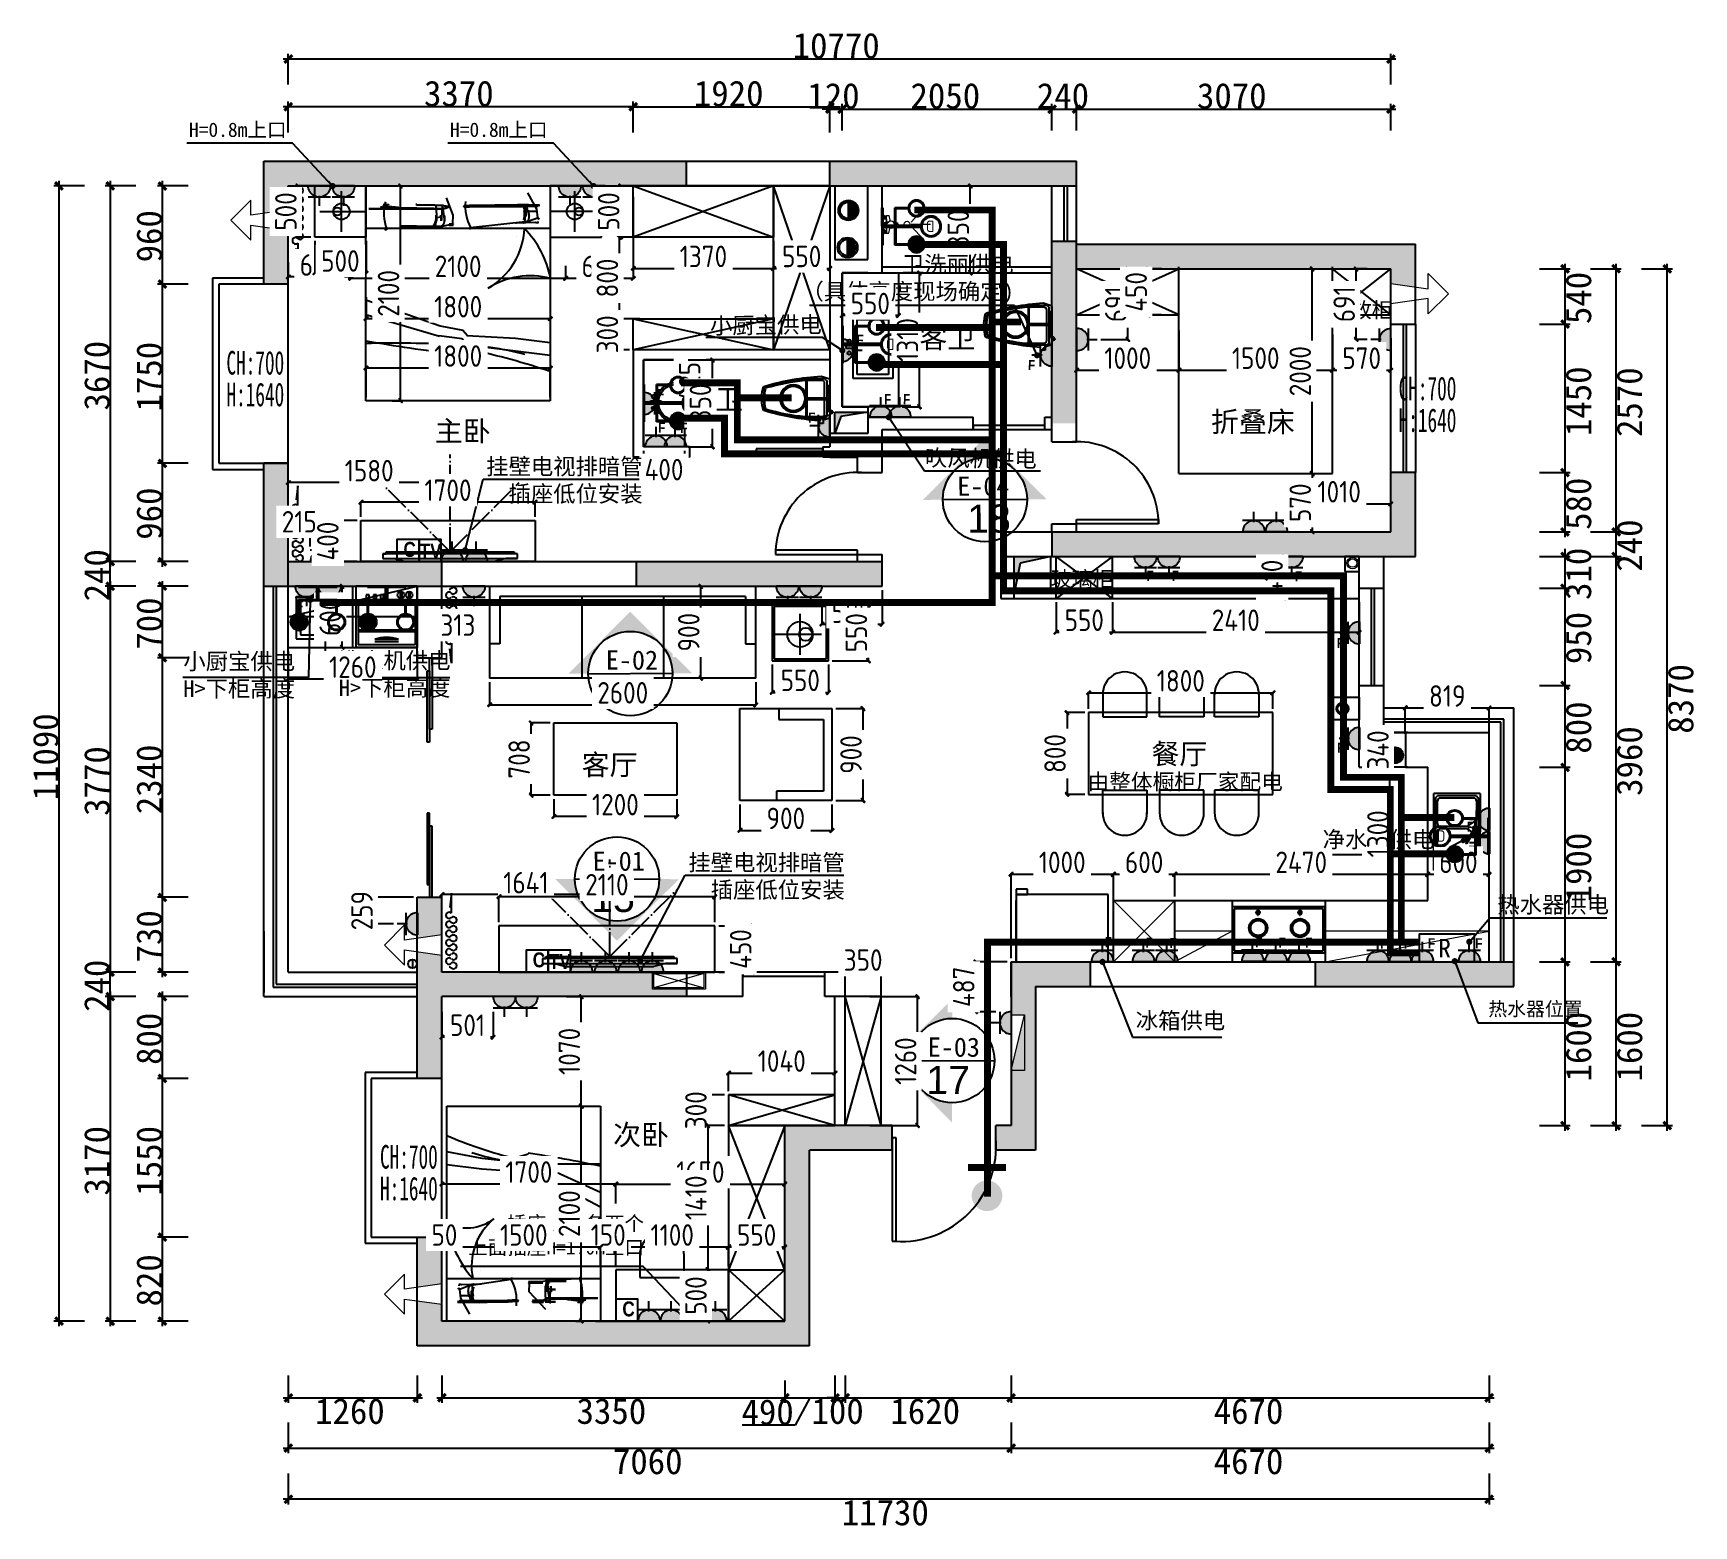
# Model space of a CAD drawing. Extents: x -74236 to 286982, y -14633 to 132816.
# Drawn here: x 114973 to 131194, y 101836 to 116417 of the extents above; entities that cross this region are included whole.
import ezdxf
from ezdxf.enums import TextEntityAlignment as Align

# ---------------------------------------------------------------- set-up
doc = ezdxf.new("R2010")
doc.units = 0
doc.header["$LTSCALE"] = 10
doc.header["$MEASUREMENT"] = 0
doc.header["$PDSIZE"] = 5
for name, pattern in [('ACAD_ISO03W100', [30, 12, -18]), ('ACAD_ISO04W100', [30.5, 24, -3, 0.5, -3]), ('AUDIT_I_120326220249-0', [0.375, 0.25, -0.125])]:
    doc.linetypes.add(name, pattern=pattern)
for name, color, linetype in [('0内标注', 250, 'Continuous'), ('1活动家具', 4, 'Continuous'), ('4立面索引图', 2, 'Continuous'), ('8强弱电布置', 3, 'Continuous'), ('9给排水管线', 3, 'Continuous'), ('图框', 4, 'Continuous'), ('家具尺寸', 7, 'Continuous')]:
    doc.layers.add(name, color=color, linetype=linetype)
doc.layers.add('细线', color=251, linetype='Continuous', lineweight=9)
doc.styles.add('pw50', font='simhei.ttf', dxfattribs={"height": 100})
doc.styles.add('ROMANS', font='romans.shx', dxfattribs={"width": 0.7, "bigfont": 'hzdxf.shx'})
doc.styles.get("Standard").update_dxf_attribs({"font": 'gbenor.shx', "bigfont": 'gbcbig.shx'})
doc.styles.add('STYLE1', font='swisscbo.ttf')
doc.styles.add('仿宋', font='', dxfattribs={"width": 0.6, "height": 240})
doc.styles.add('宋体', font='')
doc.styles.get('仿宋').set_extended_font_data('SimSun')
doc.styles.get('宋体').set_extended_font_data('SimSun')
doc.dimstyles.new('TZ1-1', dxfattribs={"dimscale": 60, "dimtxt": 1.5, "dimasz": 1.5, "dimexe": 2, "dimexo": 1, "dimgap": 1, "dimtad": 1, "dimdec": 0, "dimrnd": 0.7, "dimzin": 0, "dimdsep": 46, "dimtxsty": 'ROMANS', "dimblk": 'ARCHTICK', "dimcen": 0, "dimdle": 2, "dimclrd": 250, "dimclre": 9, "dimclrt": 1, "dimadec": 0, "dimazin": 0, "dimtfac": 1, "dimtdec": 0, "dimtix": 1, "dimtmove": 2, "dimatfit": 3, "dimldrblk": 'DOT', "dimfxl": 1, "dimtolj": 1, "dimtzin": 0, "dimarcsym": 0})
doc.dimstyles.new('wl20', dxfattribs={"dimscale": 60, "dimtxt": 1.8, "dimasz": 0.03, "dimexe": 0, "dimexo": 0.625, "dimgap": 0.2, "dimtad": 1, "dimdec": 0, "dimrnd": 0.05, "dimdsep": 46, "dimtxsty": 'Standard', "dimblk": 'BZ', "dimcen": 0.06, "dimclrd": 127, "dimclre": 127, "dimclrt": 1, "dimadec": 0, "dimazin": 0, "dimtfac": 1, "dimtdec": 0, "dimtix": 1, "dimtmove": 2, "dimatfit": 3, "dimldrblk": 'jt', "dimfxl": 1, "dimtvp": 1, "dimtfill": 1, "dimtolj": 1, "dimtzin": 0, "dimarcsym": 0})

msp = doc.modelspace()

# ---------------------------------------------------------------- texts
at = {"layer": '4立面索引图', "color": 2, "style": 'pw50'}
for s, insert, char_height, width, attachment_point, rotation in [('E-04', (123999.7, 111894.4), 187.2, 793.52, 7, 0.20734), ('{\\fArial|b0|i0|c0|p32;18}', (124096.9, 111533), 274.56, 353.196, 7, 0.20734), ('E-02', (121076.1, 110195.7), 187.2, 793.52, 9, 359.79266), ('{\\fArial|b0|i0|c0|p32;16}', (120979, 109834.2), 274.56, 353.196, 9, 359.79266), ('E-01', (120946.4, 108423.4), 187.2, 793.52, 3, 0.20734), ('{\\fArial|b0|i0|c0|p32;15}', (120849.2, 108106.2), 274.56, 353.196, 3, 0.20734), ('E-03', (124220.3, 106414.4), 187.2, 793.52, 9, 359.79266), ('{\\fArial|b0|i0|c0|p32;17}', (124123.1, 106053), 274.56, 353.196, 9, 359.79266)]:
    msp.add_mtext(s, dxfattribs=dict(at, insert=insert, char_height=char_height, width=width, attachment_point=attachment_point, rotation=rotation))
at = {"layer": '8强弱电布置', "style": 'STYLE1'}
for p in [(123050, 113421.3), (124725.6, 113175.1), (121103.2, 112892.6), (123319.8, 112841.5), (123504.7, 112841.5), (121113.2, 112564.8), (121329.2, 112561.4), (122578.1, 112661.8), (125884, 111115.7), (126129.3, 111115.7), (127097.7, 111104.3), (127331.8, 111109.5), (117577.1, 110822.1), (117938.9, 110819.4), (127743.4, 110459.9), (127746.7, 109435.7), (129012.4, 108664.1), (129025.7, 108431.3), (125475, 107537), (125875, 107532), (126108.8, 107528.8), (126946.3, 107535.5), (127173.8, 107531.7), (127433.7, 107531.7), (128165, 107521.5), (128396.1, 107521.5), (128632.4, 107526.6), (129094.8, 107526.6)]:
    msp.add_text('F', height=98.5, rotation=359.63464, dxfattribs=at).set_placement(p, align=Align.MIDDLE_CENTER)
for s, height, p in [('C', 145.9, (118650, 111374.1)), ('TV', 145.94, (118855.1, 111357.5)), ('C', 145.9, (119912.5, 107364.1)), ('TV', 145.94, (120117.7, 107347.5)), ('C', 145.9, (120788.5, 103954.1))]:
    msp.add_text(s, height=height, dxfattribs=at).set_placement(p, align=Align.MIDDLE_CENTER)
at = {"layer": '8强弱电布置', "color": 1, "style": 'pw50'}
msp.add_text('由整体橱柜厂家配电', height=155.52, dxfattribs=at).set_placement((125271.1, 109026.2))
for s, insert, char_height, width, attachment_point in [('H=0.8m上口', (117447.4, 115543.6), 140, 1004.632, 3), ('H=0.8m上口', (119997.4, 115543.6), 140, 1004.632, 3), ('卫洗丽供电\\P（具体高度现场确定)', (124550.5, 113771.4), 160, 2303.815, 9), ('挂壁电视排暗管\\P插座低位安装', (120925.9, 111818.8), 160, 2358.973, 9), ('小厨宝供电\\PH>下柜高度', (116440, 110360.3), 160, 2131.622, 1), ('洗衣机供电\\PH>下柜高度', (119048.7, 110368.6), 160, 2533.301, 3), ('净水器供电', (128659.3, 108621), 160, 1826.575, 3), ('挂壁电视排暗管\\P插座低位安装', (122900.4, 107950), 160, 2358.973, 9), ('热水器供电', (130366.3, 107983.7), 160, 1826.575, 3), ('冰箱供电', (126616.4, 106851), 160, 1004.632, 3), ('插座上下各两个\\P上面插座H=1.0m上口', (120939.3, 104859.2), 140, 1881.375, 3)]:
    msp.add_mtext(s, dxfattribs=dict(at, insert=insert, char_height=char_height, width=width, attachment_point=attachment_point))
at = {"layer": '8强弱电布置', "color": 1, "char_height": 160, "style": 'pw50'}
for s, insert, width, attachment_point, rotation in [('小厨宝供电', (122676.7, 113474.5), 1656.849, 9, 0.72705), ('吹风机供电', (123683.5, 112172.6), 1453.199, 7, 359.27295)]:
    msp.add_mtext(s, dxfattribs=dict(at, insert=insert, width=width, attachment_point=attachment_point, rotation=rotation))
at = {"layer": '9给排水管线', "color": 1, "style": 'pw50'}
for s, insert, char_height, width, attachment_point in [('R', (128821.4, 107568.5), 180, 2635.694, 3), ('热水器位置', (129187.2, 106802), 135, 2549.327, 7)]:
    msp.add_mtext(s, dxfattribs=dict(at, insert=insert, char_height=char_height, width=width, attachment_point=attachment_point))

# ---------------------------------------------------------------- blocks, each defined once
blk = doc.blocks.new('_Dot')
at = {"color": 0, "linetype": 'ByBlock', "lineweight": -2}
blk.add_line((-0.5, 0), (-1, 0), dxfattribs=at)
at = {"color": 0, "linetype": 'ByBlock', "const_width": 0.5}
blk.add_lwpolyline([(-0.25, 0, 1), (0.25, 0, 1)], format="xyb", close=True, dxfattribs=at)
blk = doc.blocks.new('fghjk')
at = {"layer": '9给排水管线'}
for p, q in [((59864, -550967), (59864, -551209)), ((59871, -550967), (59871, -551209)), ((59948, -550967), (59948, -551209)), ((60036, -550967), (59948, -550967)), ((60036, -550971), (59951, -550971)), ((59955, -550974), (59955, -551202)), ((60036, -550974), (59955, -550974)), ((60117, -551081), (59871, -551081)), ((60117, -551095), (59871, -551095)), ((60036, -551209), (59948, -551209)), ((60036, -551206), (59951, -551206)), ((60036, -551202), (59955, -551202))]:
    blk.add_line(p, q, dxfattribs=at)
at = {"layer": '9给排水管线', "color": 8}
for p, q in [((59867, -550967), (59867, -551209)), ((59951, -550971), (59951, -551206)), ((60036, -550976), (60095, -550917)), ((60036, -550965), (60083, -550917)), ((60038, -550986), (60105, -550919)), ((60040, -550948), (60067, -550922)), ((60041, -550995), (60114, -550923)), ((60046, -551002), (60121, -550927)), ((60051, -551009), (60127, -550933)), ((60058, -551014), (60133, -550939)), ((60065, -551019), (60137, -550946)), ((60074, -551022), (60141, -550955)), ((60083, -551024), (60143, -550965)), ((60095, -551024), (60143, -550977)), ((60112, -551019), (60138, -550993)), ((60116, -551085), (59871, -551085)), ((60116, -551088), (59871, -551088)), ((60116, -551092), (59871, -551092))]:
    blk.add_line(p, q, dxfattribs=at)
at = {"layer": '9给排水管线'}
for centre, radius in [((60089, -550971), 53.8), ((60183, -551088), 67.2), ((60089, -551206), 53.8)]:
    blk.add_circle(centre, radius, dxfattribs=at)
at = {"layer": '9给排水管线', "color": 8}
for centre, radius in [((60183, -551088), 63.9), ((60183, -551088), 60.5), ((60089, -551206), 50.4), ((60089, -551206), 47.1)]:
    blk.add_circle(centre, radius, dxfattribs=at)
at = {"layer": '9给排水管线', "color": 8, "text_generation_flag": 4}
blk.add_text('D', height=73.9, rotation=180, dxfattribs=at).set_placement((60177, -551089), align=Align.MIDDLE_CENTER)
blk = doc.blocks.new('wsreyhurj')
at = {"layer": '8强弱电布置'}
blk.add_hatch(color=256, dxfattribs=at).paths.add_polyline_path([(3424, -572419), (3100, -572419, -1.018497)])
for p, q in [((3424, -572256), (3098, -572256)), ((3261, -572279), (3261, -572129)), ((3424, -572423), (3100, -572423))]:
    blk.add_line(p, q, dxfattribs=at)
blk.add_arc((3262, -572420), 162, 358.95, 181.05, dxfattribs=at)
blk = doc.blocks.new('fdgfsz')
for points in [[(145772, 99118), (141642, 99118), (141642, 98609), (141882, 98643), (141882, 98878), (145772, 98878)], [(149582, 99118), (147172, 99118), (147172, 98878), (149342, 98878), (149582, 98878)], [(141882, 98443), (141642, 98477), (141642, 97918), (141882, 97918)], [(147542, 96668), (147222, 96668), (147222, 96458), (147280, 96626)], [(152892, 96078), (152652, 96078), (152652, 95498), (149342, 95498), (149342, 95258), (152892, 95258)], [(149332, 95258), (148972, 95258), (148972, 94898), (149031, 95192)], [(147682, 95208), (145279, 95208), (145279, 94968), (147682, 94968)]]:
    blk.add_hatch(color=8).paths.add_polyline_path(points)
at = {"ltscale": 3}
for points in [[(147353, 98719), (147353, 98559, 0.414214), (147433, 98639, 0.414214)], [(147345, 98356), (147345, 98195, 0.414214), (147425, 98276, 0.414214)], [(152180, 93819), (152180, 93723, 0.414214), (152228, 93771, 0.414214)], [(152694, 93380), (152694, 93252, 0.414214), (152758, 93316, 0.414214)]]:
    blk.add_hatch(color=8, dxfattribs=at).paths.add_polyline_path(points)
h = blk.add_hatch(color=8)
h.paths.add_polyline_path([(149582, 98338), (149342, 98338), (149342, 96558), (149582, 96558)])
h.paths.add_polyline_path([(152892, 98308), (149582, 98308), (149582, 98068), (152652, 98068), (152652, 97925), (152892, 97891)])
h = blk.add_hatch(color=8)
h.paths.add_polyline_path([(143382, 95208), (141882, 95208), (141882, 94968), (143382, 94968)])
h.paths.add_polyline_path([(141882, 96168), (141642, 96168), (141642, 94968), (141882, 94968)])
h = blk.add_hatch(color=8)
h.paths.add_polyline_path([(145439, 91198), (143382, 91198), (143382, 91362), (143142, 91396), (143142, 90958), (143142, 90158), (143382, 90158), (143382, 90958), (145772, 90958), (145772, 91030), (145439, 91030)])
h.paths.add_polyline_path([(143382, 91928), (143142, 91928), (143142, 91528), (143382, 91562)])
h = blk.add_hatch(color=8)
h.paths.add_polyline_path([(153852, 91298), (151914, 91298), (151914, 91058), (153852, 91058)])
h.paths.add_polyline_path([(149714, 91298), (148942, 91298), (148942, 90958), (148942, 90780), (149075, 90780), (149075, 90235), (148942, 90235), (148942, 89698), (148792, 89698), (148792, 89458), (149182, 89458), (149182, 91058), (149714, 91058)])
at = {"lineweight": 5}
blk.add_hatch(color=8, dxfattribs=at).paths.add_polyline_path([(148942, 90235), (149075, 90235), (149075, 90780)])
h = blk.add_hatch(color=8)
h.paths.add_polyline_path([(146972, 89458), (147782, 89458), (147782, 89698), (146732, 89698), (146732, 87788), (143382, 87788), (143382, 87952), (143142, 87986), (143142, 87548), (146972, 87548)])
h.paths.add_polyline_path([(143382, 88608), (143142, 88608), (143142, 88118), (143382, 88152)], flags=17)
at = {"color": 8}
for p, q in [((141832, 100118), (152702, 100118)), ((141882, 99868), (141882, 100168)), ((152652, 99868), (152652, 100168)), ((145302, 99651), (141832, 99651)), ((141882, 99401), (141882, 99701)), ((145202, 99651), (147222, 99651)), ((145252, 99401), (145252, 99701)), ((145252, 99401), (145252, 99701)), ((147172, 99628), (147097, 99628)), ((147172, 99401), (147172, 99701)), ((147172, 99451), (147172, 99678)), ((147172, 99628), (147292, 99628)), ((147242, 99628), (149392, 99628)), ((147292, 99420), (147292, 99678)), ((147292, 99420), (147292, 99678)), ((147292, 99628), (147367, 99628)), ((149342, 99628), (149267, 99628)), ((149342, 99420), (149342, 99678)), ((149342, 99420), (149342, 99678)), ((149342, 99628), (149582, 99628)), ((149532, 99628), (152702, 99628)), ((149582, 99420), (149582, 99678)), ((149582, 99420), (149582, 99678)), ((149582, 99628), (149657, 99628)), ((152652, 99420), (152652, 99678)), ((141642, 99118), (149582, 99118)), ((141642, 97918), (141642, 99118)), ((145772, 98878), (145772, 99118)), ((147172, 98878), (147172, 99118)), ((149582, 96378), (149582, 99118)), ((139892, 98878), (139592, 98878)), ((139642, 98928), (139642, 87738)), ((140392, 98878), (140092, 98878)), ((140142, 98928), (140142, 95158)), ((140903, 98878), (140603, 98878)), ((140653, 97868), (140653, 98928)), ((141882, 98878), (149342, 98878)), ((141882, 91198), (141882, 98878)), ((147172, 98878), (147172, 96328)), ((147222, 98878), (147222, 98158)), ((147542, 98158), (147542, 98878)), ((147682, 98028), (147682, 98878)), ((149342, 96378), (149342, 98878)), ((149342, 98878), (149582, 98878)), ((149462, 98338), (149462, 98878)), ((149492, 98338), (149492, 98878)), ((149342, 98338), (149582, 98338)), ((149582, 98308), (152892, 98308)), ((152892, 97528), (152892, 98308)), ((147222, 98158), (147542, 98158)), ((141642, 97978), (141142, 97978)), ((141142, 97978), (141142, 96108)), ((147542, 98028), (147292, 98028)), ((147292, 98028), (147292, 96718)), ((147542, 98028), (147682, 98028)), ((149582, 98068), (152652, 98068)), ((152652, 95498), (152652, 98068)), ((154104, 98068), (154404, 98068)), ((154354, 97478), (154354, 98118)), ((154602, 98068), (154902, 98068)), ((154852, 95448), (154852, 98118)), ((155102, 98068), (155402, 98068)), ((155352, 89648), (155352, 98118)), ((140903, 97918), (140603, 97918)), ((140903, 97918), (140603, 97918)), ((140653, 96118), (140653, 97968)), ((141882, 97918), (141202, 97918)), ((141202, 97918), (141202, 96168)), ((141882, 97918), (141642, 97918)), ((152652, 97528), (152892, 97528)), ((152772, 97528), (152772, 96078)), ((152802, 97528), (152802, 96078)), ((152892, 97528), (152892, 96078)), ((154104, 97528), (154404, 97528)), ((154104, 97528), (154404, 97528)), ((154354, 96028), (154354, 97578)), ((147172, 97278), (145252, 97278)), ((145252, 97278), (145252, 96228)), ((147172, 97178), (145352, 97178)), ((145352, 97178), (145352, 96328)), ((147292, 96718), (147542, 96718)), ((147542, 96718), (147542, 96458)), ((147222, 96458), (147222, 96668)), ((147222, 96668), (147542, 96668)), ((147280, 96626), (147222, 96458)), ((147280, 96626), (147222, 96458)), ((147542, 96668), (147280, 96626)), ((147542, 96668), (147280, 96626)), ((147542, 96618), (148572, 96618)), ((148572, 96498), (148572, 96618)), ((149272, 96498), (149272, 96618)), ((149272, 96618), (149342, 96618)), ((147542, 96458), (147172, 96458)), ((147172, 96458), (147172, 96458)), ((147682, 96079), (147682, 96498)), ((147682, 96498), (148572, 96498)), ((149272, 96498), (149342, 96498)), ((149342, 96378), (149582, 96378)), ((140653, 95158), (140653, 96218)), ((145802, 96228), (145252, 96228)), ((145802, 96328), (145352, 96328)), ((145802, 96328), (145802, 96228)), ((147102, 96328), (147102, 96228)), ((147102, 96328), (147172, 96328)), ((147172, 96228), (147102, 96228)), ((147172, 96228), (147442, 96228)), ((147442, 96079), (147442, 96228)), ((140903, 96168), (140603, 96168)), ((140903, 96168), (140603, 96168)), ((141142, 96108), (141642, 96108)), ((141202, 96168), (141882, 96168)), ((141642, 90958), (141642, 96168)), ((141882, 96168), (141642, 96168)), ((147442, 96079), (147682, 96079)), ((152892, 96078), (152652, 96078)), ((152892, 95258), (152892, 96078)), ((154104, 96078), (154404, 96078)), ((154104, 96078), (154404, 96078)), ((154354, 95448), (154354, 96128)), ((149342, 95578), (149582, 95578)), ((149342, 95498), (149342, 95578)), ((149582, 95498), (149582, 95578)), ((154852, 95498), (154852, 95573)), ((148842, 95498), (152652, 95498)), ((148842, 95498), (148842, 94848)), ((149342, 95498), (149342, 95258)), ((154104, 95498), (154404, 95498)), ((154602, 95498), (154902, 95498)), ((154602, 95498), (154902, 95498)), ((154852, 95258), (154852, 95498)), ((140142, 95208), (140142, 95283)), ((147442, 95278), (147682, 95278)), ((147442, 95208), (147442, 95278)), ((147682, 94968), (147682, 95278)), ((148842, 95258), (152892, 95258)), ((148972, 94848), (148972, 95258)), ((149332, 95258), (149031, 95192)), ((149332, 94898), (149332, 95258)), ((149382, 94848), (149382, 95258)), ((152342, 95258), (152202, 95258)), ((152202, 95258), (152202, 95111)), ((152342, 93198), (152342, 95258)), ((152342, 95111), (152342, 95258)), ((152582, 93198), (152582, 95258)), ((154104, 95258), (154404, 95258)), ((154354, 95258), (154354, 95333)), ((154354, 94948), (154354, 95258)), ((154602, 95258), (154902, 95258)), ((154602, 95258), (154902, 95258)), ((154852, 91248), (154852, 95308)), ((154852, 95258), (154852, 95183)), ((140392, 95208), (140092, 95208)), ((140392, 95208), (140092, 95208)), ((140142, 94968), (140142, 95208)), ((140903, 95208), (140603, 95208)), ((141882, 95208), (147682, 95208)), ((143382, 94268), (143382, 95208)), ((145279, 95208), (145279, 94968)), ((149031, 95192), (148972, 94898)), ((152202, 95111), (152342, 95111)), ((140392, 94968), (140092, 94968)), ((140392, 94968), (140092, 94968)), ((140142, 95018), (140142, 91148)), ((140142, 94968), (140142, 94893)), ((140903, 94968), (140603, 94968)), ((140653, 94218), (140653, 95018)), ((141642, 94968), (147682, 94968)), ((141735, 94968), (141735, 91051)), ((141765, 94968), (141765, 91081)), ((143142, 94268), (143142, 94968)), ((148972, 94898), (149332, 94898)), ((152342, 94948), (152582, 94948)), ((152462, 93998), (152462, 94948)), ((152492, 93998), (152492, 94948)), ((154104, 94948), (154404, 94948)), ((154104, 94948), (154404, 94948)), ((154354, 93948), (154354, 94998)), ((154354, 94948), (154354, 94873)), ((148842, 94848), (149382, 94848)), ((140903, 94268), (140603, 94268)), ((140903, 94268), (140603, 94268)), ((140653, 91878), (140653, 94318)), ((143142, 94268), (143382, 94268)), ((152342, 93998), (152582, 93998)), ((154104, 93998), (154404, 93998)), ((154104, 93998), (154404, 93998)), ((154354, 93148), (154354, 94048)), ((152087, 93663), (152087, 93883)), ((152087, 93883), (152342, 93883)), ((152342, 93883), (152342, 93663)), ((152582, 93778), (153852, 93778)), ((153852, 91058), (153852, 93778)), ((152342, 93663), (152087, 93663)), ((153755, 93669), (152582, 93669)), ((153725, 93639), (152582, 93639)), ((153725, 91298), (153725, 93639)), ((153755, 91298), (153755, 93669)), ((152582, 93538), (153612, 93538)), ((152582, 93538), (152794, 93538)), ((152582, 93198), (152582, 93538)), ((152794, 93538), (152794, 93198)), ((153612, 91298), (153612, 93538)), ((152342, 93198), (152582, 93198)), ((152794, 93198), (152582, 93198)), ((154104, 93198), (154404, 93198)), ((154104, 93198), (154404, 93198)), ((154354, 91248), (154354, 93248)), ((140653, 91148), (140653, 91978)), ((140903, 91928), (140603, 91928)), ((140903, 91928), (140603, 91928)), ((143142, 90958), (143142, 91928)), ((143142, 91928), (143382, 91928)), ((143382, 91198), (143382, 91928)), ((154354, 89648), (154354, 91348)), ((154852, 89648), (154852, 91348)), ((140392, 91198), (140092, 91198)), ((140392, 91198), (140092, 91198)), ((140142, 91198), (140142, 91273)), ((140142, 90958), (140142, 91198)), ((140903, 91198), (140603, 91198)), ((141882, 91198), (143142, 91198)), ((143094, 91322), (143094, 91236)), ((146322, 91198), (143382, 91198)), ((145772, 91198), (145772, 90958)), ((146322, 90958), (146322, 91198)), ((147672, 91198), (147122, 91198)), ((147122, 90958), (147122, 91198)), ((147672, 90958), (147672, 91198)), ((148942, 91298), (153852, 91298)), ((148942, 91298), (148942, 89698)), ((148942, 90958), (148942, 91298)), ((149714, 91298), (149714, 91058)), ((151914, 91298), (151914, 91058)), ((154104, 91298), (154404, 91298)), ((154104, 91298), (154404, 91298)), ((154602, 91298), (154902, 91298)), ((154602, 91298), (154902, 91298)), ((140142, 91008), (140142, 87738)), ((140653, 90108), (140653, 91008)), ((141735, 91051), (143142, 91051)), ((141765, 91081), (143142, 91081)), ((149182, 91058), (153852, 91058)), ((149182, 91058), (149182, 89458)), ((140392, 90958), (140092, 90958)), ((140392, 90958), (140092, 90958)), ((140142, 90958), (140142, 90883)), ((140903, 90958), (140603, 90958)), ((141642, 90958), (143142, 90958)), ((143142, 90158), (143142, 90958)), ((143382, 87788), (143382, 90958)), ((146322, 90958), (143382, 90958)), ((147672, 90958), (147122, 90958)), ((147222, 89698), (147222, 90958)), ((147322, 89698), (147322, 90958)), ((140653, 88558), (140653, 90208)), ((143142, 90218), (142632, 90218)), ((142632, 90218), (142632, 88548)), ((140903, 90158), (140603, 90158)), ((140903, 90158), (140603, 90158)), ((143382, 90158), (142692, 90158)), ((142692, 90158), (142692, 88608)), ((146732, 87788), (146732, 89698)), ((147782, 89698), (146732, 89698)), ((147782, 89458), (147782, 89698)), ((147782, 89578), (147782, 88568)), ((147820, 89578), (147782, 89578)), ((147820, 88568), (147820, 89578)), ((148942, 89698), (148792, 89698)), ((148792, 89458), (148792, 89698)), ((154104, 89698), (154404, 89698)), ((154602, 89698), (154902, 89698)), ((155102, 89698), (155402, 89698)), ((146972, 87548), (146972, 89458)), ((147782, 89458), (146972, 89458)), ((149182, 89458), (148792, 89458)), ((140903, 88608), (140603, 88608)), ((140903, 88608), (140603, 88608)), ((140653, 87738), (140653, 88658)), ((142692, 88608), (143382, 88608)), ((143142, 87548), (143142, 88608)), ((147782, 88568), (147820, 88568)), ((142632, 88548), (143142, 88548)), ((139892, 87788), (139592, 87788)), ((140392, 87788), (140092, 87788)), ((140903, 87788), (140603, 87788)), ((146732, 87788), (143382, 87788)), ((146972, 87548), (143142, 87548)), ((141882, 87258), (141882, 86989)), ((143142, 87258), (143142, 86989)), ((143382, 87258), (143382, 86989)), ((146732, 87208), (146732, 86989)), ((146732, 87208), (146732, 86989)), ((147222, 87258), (147222, 86989)), ((147222, 87208), (147222, 86989)), ((147322, 87258), (147322, 86989)), ((147322, 87258), (147322, 86989)), ((148942, 87258), (148942, 86989)), ((148942, 87258), (148942, 86989)), ((153612, 87258), (153612, 86989)), ((141832, 87039), (143192, 87039)), ((143332, 87039), (146782, 87039)), ((146682, 87039), (147272, 87039)), ((146977, 87039), (146833, 86770)), ((147222, 87039), (147147, 87039)), ((147222, 87039), (147322, 87039)), ((147272, 87039), (148992, 87039)), ((147322, 87039), (147397, 87039)), ((148892, 87039), (153662, 87039)), ((141882, 86798), (141882, 86498)), ((148942, 86798), (148942, 86498)), ((148942, 86798), (148942, 86498)), ((153612, 86798), (153612, 86498)), ((146833, 86770), (146317, 86770)), ((141832, 86548), (148992, 86548)), ((148892, 86548), (153662, 86548)), ((141882, 86298), (141882, 85998)), ((153612, 86298), (153612, 85998)), ((153662, 86048), (141832, 86048))]:
    blk.add_line(p, q, dxfattribs=at)
at = {"color": 8, "lineweight": 5}
for p, q in [((141517, 98739), (141321, 98543)), ((141517, 98591), (141517, 98739)), ((141882, 98643), (141517, 98591)), ((141321, 98543), (141517, 98347)), ((141517, 98347), (141517, 98495)), ((141517, 98495), (141882, 98443)), ((153017, 97873), (153017, 98021)), ((153017, 98021), (153214, 97825)), ((152652, 97925), (153017, 97873)), ((153214, 97825), (153017, 97629)), ((153017, 97777), (152652, 97725)), ((153017, 97629), (153017, 97777)), ((143017, 91658), (142821, 91462)), ((143017, 91510), (143017, 91658)), ((143382, 91562), (143017, 91510)), ((142821, 91462), (143017, 91266)), ((143017, 91266), (143017, 91414)), ((143017, 91414), (143382, 91362)), ((145439, 91198), (145956, 91198)), ((145439, 91030), (145439, 91198)), ((145453, 91183), (145942, 91183)), ((145453, 91045), (145453, 91183)), ((145942, 91183), (145453, 91045)), ((145453, 91183), (145942, 91045)), ((145942, 91183), (145942, 91045)), ((145956, 91198), (145956, 91030)), ((145956, 91030), (145439, 91030)), ((145942, 91045), (145453, 91045)), ((148942, 90235), (148942, 90780)), ((148942, 90780), (149075, 90780)), ((148942, 90235), (149075, 90780)), ((149075, 90780), (149075, 90235)), ((149075, 90235), (148942, 90235)), ((143017, 88248), (142821, 88052)), ((143017, 88100), (143017, 88248)), ((143382, 88152), (143017, 88100)), ((142821, 88052), (143017, 87856)), ((143017, 87856), (143017, 88004)), ((143017, 88004), (143382, 87952))]:
    blk.add_line(p, q, dxfattribs=at)
at = {"color": 8, "ltscale": 3}
for p, q in [((147353, 98559), (147353, 98719)), ((147345, 98195), (147345, 98356)), ((152180, 93723), (152180, 93819)), ((152694, 93252), (152694, 93380))]:
    blk.add_line(p, q, dxfattribs=at)
at = {"color": 8, "linetype": 'ACAD_ISO03W100', "ltscale": 5}
for p, q in [((141642, 91598), (141642, 90958)), ((141882, 91198), (141882, 91598)), ((141882, 91198), (143142, 91198)), ((141642, 90958), (143142, 90958))]:
    blk.add_line(p, q, dxfattribs=at)
at = {"color": 8, "linetype": 'ByBlock', "const_width": 30}
for points in [[(141920, 100155), (141845, 100080)], [(152615, 100080), (152690, 100155)], [(141920, 99688), (141845, 99613)], [(145290, 99688), (145215, 99613)], [(145215, 99613), (145290, 99688)], [(147135, 99613), (147210, 99688)], [(147135, 99590), (147210, 99665)], [(147330, 99665), (147255, 99590)], [(147330, 99665), (147255, 99590)], [(149305, 99590), (149380, 99665)], [(149305, 99590), (149380, 99665)], [(149620, 99665), (149545, 99590)], [(149620, 99665), (149545, 99590)], [(152615, 99590), (152690, 99665)], [(139680, 98840), (139605, 98915)], [(140180, 98840), (140105, 98915)], [(140690, 98840), (140615, 98915)], [(154391, 98030), (154316, 98105)], [(154890, 98030), (154815, 98105)], [(155390, 98030), (155315, 98105)], [(140615, 97955), (140690, 97880)], [(140690, 97880), (140615, 97955)], [(154316, 97565), (154391, 97490)], [(154391, 97490), (154316, 97565)], [(140615, 96205), (140690, 96130)], [(140690, 96130), (140615, 96205)], [(154316, 96115), (154391, 96040)], [(154391, 96040), (154316, 96115)], [(154316, 95535), (154391, 95460)], [(154815, 95535), (154890, 95460)], [(154815, 95535), (154890, 95460)], [(140105, 95245), (140180, 95170)], [(140105, 95245), (140180, 95170)], [(140615, 95245), (140690, 95170)], [(154316, 95295), (154391, 95220)], [(154890, 95220), (154815, 95295)], [(154890, 95220), (154815, 95295)], [(140180, 94930), (140105, 95005)], [(140180, 94930), (140105, 95005)], [(140690, 94930), (140615, 95005)], [(154391, 94910), (154316, 94985)], [(154391, 94910), (154316, 94985)], [(140615, 94305), (140690, 94230)], [(140690, 94230), (140615, 94305)], [(154316, 94035), (154391, 93960)], [(154391, 93960), (154316, 94035)], [(154316, 93235), (154391, 93160)], [(154391, 93160), (154316, 93235)], [(140615, 91965), (140690, 91890)], [(140690, 91890), (140615, 91965)], [(154316, 91335), (154391, 91260)], [(154391, 91260), (154316, 91335)], [(154815, 91335), (154890, 91260)], [(154890, 91260), (154815, 91335)], [(140105, 91235), (140180, 91160)], [(140105, 91235), (140180, 91160)], [(140615, 91235), (140690, 91160)], [(140180, 90920), (140105, 90995)], [(140180, 90920), (140105, 90995)], [(140690, 90920), (140615, 90995)], [(140615, 90195), (140690, 90120)], [(140690, 90120), (140615, 90195)], [(154316, 89735), (154391, 89660)], [(154815, 89735), (154890, 89660)], [(155315, 89735), (155390, 89660)], [(140615, 88645), (140690, 88570)], [(140690, 88570), (140615, 88645)], [(139605, 87825), (139680, 87750)], [(140105, 87825), (140180, 87750)], [(140615, 87825), (140690, 87750)], [(141920, 87076), (141845, 87001)], [(143105, 87001), (143180, 87076)], [(143420, 87076), (143345, 87001)], [(146770, 87076), (146695, 87001)], [(146695, 87001), (146770, 87076)], [(147185, 87001), (147260, 87076)], [(147185, 87001), (147260, 87076)], [(147360, 87076), (147285, 87001)], [(147360, 87076), (147285, 87001)], [(148980, 87076), (148905, 87001)], [(148905, 87001), (148980, 87076)], [(153575, 87001), (153650, 87076)], [(141920, 86585), (141845, 86510)], [(148980, 86585), (148905, 86510)], [(148905, 86510), (148980, 86585)], [(153575, 86510), (153650, 86585)], [(141920, 86085), (141845, 86010)], [(153575, 86010), (153650, 86085)]]:
    blk.add_lwpolyline(points, dxfattribs=at)
at = {"color": 8, "ltscale": 3}
for centre, radius in [((147353, 98639), 98), ((147353, 98639), 80.2), ((147345, 98276), 98), ((147345, 98276), 80.2), ((152180, 93771), 58.8), ((152180, 93771), 48.1), ((152694, 93316), 78.4), ((152694, 93316), 64.2)]:
    blk.add_circle(centre, radius, dxfattribs=at)
at = {"color": 8, "lineweight": 5}
for radius in [55.6, 41.2]:
    blk.add_circle((152278, 95193), radius, dxfattribs=at)
at = {"color": 8}
blk.add_circle((143094, 91279), 42.6, dxfattribs=at)
blk.add_arc((147870, 89492), 926, 266.2958, 5.3116, dxfattribs=at)
at = {"layer": '1活动家具', "color": 8}
for p, q in [((142141, 98878), (142641, 98878)), ((142141, 98378), (142141, 98878)), ((142401, 98428), (142401, 98828)), ((142641, 96778), (142641, 98878)), ((142641, 98878), (144441, 98878)), ((142641, 98878), (142641, 98378)), ((144219, 98811), (144306, 98652)), ((144441, 98878), (144441, 96778)), ((144941, 98878), (144441, 98878)), ((144441, 98878), (144441, 98378)), ((144681, 98428), (144681, 98828)), ((144941, 98378), (144941, 98878)), ((147172, 98878), (145252, 98878)), ((146622, 98878), (145252, 98378)), ((145252, 98878), (146622, 98378)), ((145252, 98378), (145252, 98878)), ((145252, 98878), (146622, 98878)), ((146622, 98878), (146622, 98378)), ((147172, 97278), (146622, 98878)), ((147172, 98878), (146622, 97278)), ((146622, 97278), (146622, 98878)), ((146622, 98878), (147172, 98878)), ((147172, 98878), (147172, 97278)), ((142191, 98628), (142641, 98628)), ((142322, 98628), (142401, 98628)), ((142809, 98693), (142810, 98693)), ((142809, 98693), (142809, 98693)), ((142809, 98693), (142809, 98693)), ((142809, 98693), (142809, 98693)), ((142809, 98693), (142809, 98693)), ((142809, 98693), (142809, 98693)), ((142809, 98693), (142809, 98693)), ((142809, 98693), (142809, 98693)), ((142809, 98693), (142809, 98693)), ((142809, 98693), (142809, 98693)), ((142809, 98693), (142809, 98693)), ((142809, 98693), (142809, 98693)), ((142809, 98693), (142809, 98693)), ((142809, 98693), (142809, 98693)), ((142810, 98693), (142809, 98693)), ((142810, 98693), (142811, 98693)), ((142810, 98693), (142810, 98693)), ((142810, 98693), (142810, 98693)), ((142810, 98693), (142810, 98693)), ((142810, 98693), (142810, 98693)), ((142810, 98693), (142810, 98693)), ((142810, 98693), (142810, 98693)), ((142810, 98693), (142810, 98693)), ((142810, 98693), (142810, 98693)), ((142810, 98693), (142810, 98693)), ((142810, 98693), (142810, 98693)), ((142810, 98693), (142810, 98693)), ((142810, 98693), (142810, 98693)), ((142810, 98693), (142810, 98693)), ((142810, 98693), (142810, 98693)), ((142810, 98693), (142810, 98693)), ((142810, 98693), (142810, 98693)), ((142810, 98693), (142810, 98693)), ((142811, 98693), (142810, 98693)), ((142811, 98693), (142812, 98693)), ((142811, 98693), (142811, 98693)), ((142811, 98693), (142811, 98693)), ((142811, 98693), (142811, 98693)), ((142811, 98693), (142811, 98693)), ((142811, 98693), (142811, 98693)), ((142811, 98692), (142811, 98693)), ((142811, 98692), (142811, 98692)), ((142811, 98692), (142811, 98692)), ((142811, 98692), (142811, 98692)), ((142811, 98692), (142811, 98692)), ((142812, 98692), (142811, 98692)), ((142812, 98693), (142813, 98693)), ((142812, 98693), (142812, 98693)), ((142812, 98693), (142812, 98693)), ((142812, 98693), (142812, 98693)), ((142812, 98693), (142812, 98693)), ((142812, 98692), (142812, 98692)), ((142812, 98692), (142812, 98692)), ((142812, 98692), (142812, 98692)), ((142812, 98692), (142812, 98692)), ((142813, 98692), (142812, 98692)), ((142813, 98693), (142814, 98693)), ((142813, 98693), (142813, 98693)), ((142813, 98693), (142813, 98693)), ((142813, 98693), (142813, 98693)), ((142813, 98692), (142813, 98692)), ((142813, 98692), (142813, 98692)), ((142814, 98692), (142813, 98692)), ((142814, 98694), (142815, 98694)), ((142814, 98694), (142814, 98694)), ((142814, 98694), (142814, 98694)), ((142814, 98693), (142814, 98694)), ((142814, 98692), (142814, 98692)), ((142814, 98692), (142814, 98692)), ((142814, 98692), (142814, 98692)), ((142815, 98692), (142814, 98692)), ((142815, 98694), (142816, 98694)), ((142815, 98694), (142815, 98694)), ((142815, 98694), (142815, 98694)), ((142815, 98692), (142815, 98692)), ((142815, 98692), (142815, 98692)), ((142816, 98692), (142815, 98692)), ((142816, 98694), (142817, 98694)), ((142816, 98694), (142816, 98694)), ((142816, 98694), (142816, 98694)), ((142816, 98692), (142816, 98692)), ((142816, 98692), (142816, 98692)), ((142817, 98692), (142816, 98692)), ((142817, 98694), (142818, 98694)), ((142817, 98694), (142817, 98694)), ((142817, 98694), (142817, 98694)), ((142817, 98692), (142817, 98692)), ((142818, 98692), (142817, 98692)), ((142818, 98694), (142819, 98694)), ((142818, 98694), (142818, 98694)), ((142818, 98694), (142818, 98694)), ((142818, 98692), (142818, 98692)), ((142818, 98692), (142818, 98692)), ((142819, 98692), (142818, 98692)), ((142819, 98694), (142820, 98694)), ((142819, 98694), (142819, 98694)), ((142819, 98694), (142819, 98694)), ((142819, 98692), (142819, 98692)), ((142820, 98692), (142819, 98692)), ((142820, 98694), (142821, 98694)), ((142820, 98694), (142820, 98694)), ((142820, 98692), (142820, 98692)), ((142821, 98692), (142820, 98692)), ((142821, 98694), (142822, 98694)), ((142821, 98694), (142821, 98694)), ((142821, 98692), (142821, 98692)), ((142822, 98692), (142821, 98692)), ((142822, 98694), (142823, 98694)), ((142822, 98694), (142822, 98694)), ((142822, 98694), (142822, 98694)), ((142822, 98692), (142822, 98692)), ((142823, 98692), (142822, 98692)), ((142823, 98694), (142824, 98694)), ((142823, 98694), (142823, 98694)), ((142823, 98692), (142823, 98692)), ((142824, 98692), (142823, 98692)), ((142824, 98694), (142825, 98694)), ((142824, 98694), (142824, 98694)), ((142824, 98692), (142824, 98692)), ((142825, 98692), (142824, 98692)), ((142825, 98694), (142826, 98694)), ((142825, 98694), (142825, 98694)), ((142825, 98692), (142825, 98692)), ((142826, 98692), (142825, 98692)), ((142826, 98694), (142827, 98694)), ((142826, 98694), (142826, 98694)), ((142826, 98692), (142826, 98692)), ((142827, 98692), (142826, 98692)), ((142827, 98694), (142828, 98694)), ((142827, 98694), (142827, 98694)), ((142828, 98692), (142827, 98692)), ((142828, 98694), (142829, 98694)), ((142828, 98694), (142828, 98694)), ((142829, 98694), (142830, 98694)), ((142829, 98694), (142829, 98694)), ((142830, 98694), (142831, 98694)), ((142830, 98694), (142830, 98694)), ((142831, 98694), (142832, 98694)), ((142831, 98694), (142831, 98694)), ((142832, 98694), (142833, 98694)), ((142832, 98694), (142832, 98694)), ((142833, 98694), (142834, 98694)), ((142834, 98694), (142835, 98694)), ((142834, 98694), (142834, 98694)), ((142835, 98694), (142836, 98694)), ((142835, 98694), (142835, 98694)), ((142836, 98694), (142837, 98694)), ((142837, 98694), (142838, 98694)), ((142837, 98694), (142837, 98694)), ((142838, 98694), (142839, 98695)), ((142838, 98694), (142838, 98694)), ((142839, 98695), (142840, 98695)), ((142840, 98695), (142841, 98695)), ((142840, 98695), (142840, 98695)), ((142841, 98695), (142842, 98695)), ((142842, 98695), (142844, 98695)), ((142844, 98695), (142845, 98695)), ((142845, 98695), (142846, 98695)), ((142846, 98695), (142848, 98695)), ((142848, 98695), (142849, 98695)), ((142849, 98695), (142851, 98695)), ((142851, 98695), (142852, 98695)), ((142852, 98695), (142854, 98695)), ((142854, 98695), (142855, 98695)), ((142855, 98695), (142857, 98695)), ((142857, 98695), (142858, 98695)), ((142858, 98695), (142860, 98695)), ((142860, 98695), (142861, 98695)), ((142861, 98695), (142863, 98695)), ((142863, 98695), (142864, 98701)), ((143137, 98696), (143127, 98695)), ((143127, 98695), (143131, 98695)), ((143131, 98695), (143136, 98695)), ((143136, 98695), (143140, 98694)), ((143140, 98694), (143295, 98694)), ((143295, 98694), (143299, 98693)), ((143299, 98693), (143304, 98693)), ((143304, 98693), (143308, 98692)), ((143308, 98692), (143313, 98692)), ((143313, 98692), (143315, 98691)), ((143315, 98691), (143317, 98691)), ((143317, 98691), (143319, 98691)), ((143319, 98691), (143322, 98691)), ((143321, 98697), (143321, 98695)), ((143321, 98695), (143321, 98693)), ((143321, 98693), (143322, 98691)), ((143322, 98691), (143322, 98689)), ((143322, 98691), (143324, 98690)), ((143322, 98689), (143322, 98687)), ((143322, 98687), (143322, 98685)), ((143322, 98685), (143323, 98683)), ((143323, 98683), (143323, 98681)), ((143323, 98681), (143323, 98679)), ((143323, 98679), (143323, 98677)), ((143323, 98677), (143324, 98675)), ((143324, 98690), (143326, 98690)), ((143324, 98675), (143324, 98673)), ((143324, 98673), (143324, 98670)), ((143324, 98670), (143324, 98668)), ((143324, 98668), (143325, 98666)), ((143325, 98666), (143325, 98664)), ((143325, 98664), (143325, 98662)), ((143325, 98662), (143325, 98660)), ((143325, 98660), (143325, 98657)), ((143325, 98657), (143326, 98655)), ((143326, 98690), (143328, 98690)), ((143326, 98655), (143326, 98653)), ((143326, 98653), (143326, 98651)), ((143326, 98651), (143326, 98648)), ((143326, 98648), (143326, 98646)), ((143326, 98646), (143327, 98644)), ((143327, 98644), (143327, 98642)), ((143327, 98642), (143327, 98639)), ((143327, 98639), (143327, 98637)), ((143327, 98637), (143327, 98633)), ((143327, 98633), (143328, 98628)), ((143328, 98690), (143330, 98689)), ((143328, 98628), (143328, 98624)), ((143330, 98689), (143372, 98689)), ((143372, 98689), (143375, 98689)), ((143375, 98689), (143377, 98689)), ((143377, 98689), (143379, 98688)), ((143379, 98688), (143381, 98688)), ((143381, 98688), (143383, 98688)), ((143383, 98688), (143385, 98687)), ((143384, 98643), (143383, 98641)), ((143383, 98641), (143383, 98639)), ((143383, 98639), (143383, 98636)), ((143383, 98636), (143383, 98634)), ((143383, 98634), (143383, 98632)), ((143383, 98632), (143383, 98630)), ((143383, 98630), (143383, 98627)), ((143383, 98627), (143383, 98625)), ((143383, 98625), (143383, 98623)), ((143385, 98673), (143384, 98671)), ((143384, 98671), (143384, 98669)), ((143384, 98669), (143384, 98667)), ((143384, 98667), (143384, 98664)), ((143384, 98664), (143384, 98662)), ((143384, 98662), (143384, 98660)), ((143384, 98660), (143384, 98658)), ((143384, 98658), (143384, 98656)), ((143384, 98656), (143384, 98654)), ((143384, 98654), (143384, 98652)), ((143384, 98652), (143384, 98650)), ((143384, 98650), (143384, 98647)), ((143384, 98647), (143384, 98645)), ((143384, 98645), (143384, 98643)), ((143385, 98696), (143385, 98694)), ((143385, 98694), (143385, 98693)), ((143385, 98693), (143385, 98691)), ((143385, 98691), (143385, 98689)), ((143385, 98689), (143385, 98687)), ((143385, 98687), (143385, 98685)), ((143385, 98687), (143388, 98687)), ((143385, 98685), (143385, 98683)), ((143385, 98683), (143385, 98681)), ((143385, 98681), (143385, 98679)), ((143385, 98679), (143385, 98677)), ((143385, 98677), (143385, 98675)), ((143385, 98675), (143385, 98673)), ((143388, 98687), (143390, 98687)), ((143390, 98687), (143392, 98686)), ((143392, 98686), (143394, 98686)), ((143394, 98686), (143396, 98686)), ((143396, 98686), (143398, 98685)), ((143398, 98685), (143400, 98685)), ((143400, 98685), (143402, 98685)), ((143402, 98685), (143404, 98684)), ((143404, 98684), (143406, 98684)), ((143406, 98684), (143407, 98684)), ((143407, 98684), (143408, 98684)), ((143408, 98684), (143409, 98684)), ((143409, 98684), (143410, 98683)), ((143410, 98683), (143411, 98683)), ((143411, 98683), (143412, 98683)), ((143412, 98683), (143413, 98683)), ((143413, 98683), (143414, 98683)), ((143414, 98683), (143415, 98683)), ((143415, 98683), (143416, 98683)), ((143416, 98683), (143417, 98682)), ((143417, 98682), (143418, 98682)), ((143417, 98682), (143417, 98682)), ((143418, 98682), (143419, 98682)), ((143419, 98682), (143420, 98682)), ((143420, 98682), (143421, 98682)), ((143421, 98682), (143422, 98682)), ((143422, 98682), (143423, 98682)), ((143423, 98682), (143424, 98681)), ((143424, 98681), (143425, 98681)), ((143425, 98762), (143488, 98592)), ((143425, 98681), (143426, 98681)), ((143425, 98681), (143425, 98681)), ((143426, 98681), (143427, 98681)), ((143427, 98681), (143428, 98681)), ((143428, 98681), (143429, 98681)), ((143429, 98681), (143430, 98681)), ((143429, 98681), (143429, 98681)), ((143430, 98681), (143431, 98681)), ((143431, 98681), (143432, 98680)), ((143432, 98680), (143433, 98680)), ((143433, 98680), (143434, 98680)), ((143433, 98680), (143433, 98680)), ((143434, 98680), (143435, 98680)), ((143435, 98680), (143436, 98680)), ((143436, 98680), (143437, 98680)), ((143436, 98680), (143436, 98680)), ((143437, 98680), (143438, 98680)), ((143438, 98680), (143439, 98680)), ((143438, 98680), (143438, 98680)), ((143439, 98680), (143440, 98680)), ((143440, 98680), (143441, 98680)), ((143440, 98680), (143440, 98680)), ((143441, 98680), (143442, 98680)), ((143442, 98680), (143443, 98680)), ((143442, 98680), (143442, 98680)), ((143443, 98680), (143444, 98680)), ((143444, 98680), (143445, 98680)), ((143444, 98680), (143444, 98680)), ((143445, 98680), (143446, 98680)), ((143445, 98680), (143445, 98680)), ((143446, 98680), (143447, 98680)), ((143446, 98680), (143446, 98680)), ((143447, 98680), (143448, 98680)), ((143448, 98680), (143449, 98680)), ((143448, 98680), (143448, 98680)), ((143449, 98680), (143450, 98680)), ((143449, 98680), (143449, 98680)), ((143450, 98680), (143451, 98680)), ((143450, 98680), (143450, 98680)), ((143450, 98680), (143450, 98680)), ((143451, 98680), (143452, 98680)), ((143451, 98680), (143451, 98680)), ((143453, 98695), (143452, 98696)), ((143452, 98680), (143453, 98681)), ((143452, 98680), (143452, 98680)), ((143453, 98694), (143453, 98695)), ((143453, 98694), (143453, 98694)), ((143454, 98694), (143453, 98694)), ((143453, 98681), (143454, 98681)), ((143453, 98681), (143453, 98681)), ((143453, 98681), (143453, 98681)), ((143454, 98693), (143454, 98694)), ((143454, 98693), (143454, 98693)), ((143455, 98692), (143454, 98693)), ((143454, 98681), (143455, 98681)), ((143454, 98681), (143454, 98681)), ((143454, 98681), (143454, 98681)), ((143455, 98692), (143455, 98692)), ((143455, 98691), (143455, 98692)), ((143456, 98691), (143455, 98691)), ((143455, 98682), (143456, 98682)), ((143455, 98682), (143455, 98682)), ((143455, 98681), (143455, 98682)), ((143455, 98681), (143455, 98681)), ((143456, 98690), (143456, 98691)), ((143456, 98690), (143456, 98690)), ((143456, 98690), (143456, 98690)), ((143457, 98689), (143456, 98690)), ((143456, 98682), (143457, 98683)), ((143456, 98682), (143456, 98682)), ((143456, 98682), (143456, 98682)), ((143456, 98682), (143456, 98682)), ((143457, 98689), (143457, 98689)), ((143457, 98688), (143457, 98689)), ((143457, 98688), (143457, 98688)), ((143457, 98688), (143457, 98688)), ((143457, 98687), (143457, 98688)), ((143457, 98687), (143457, 98687)), ((143457, 98687), (143457, 98687)), ((143458, 98686), (143457, 98687)), ((143457, 98684), (143458, 98684)), ((143457, 98684), (143457, 98684)), ((143457, 98684), (143457, 98684)), ((143457, 98683), (143457, 98684)), ((143457, 98683), (143457, 98683)), ((143457, 98683), (143457, 98683)), ((143457, 98683), (143457, 98683)), ((143457, 98683), (143457, 98683)), ((143458, 98686), (143458, 98686)), ((143458, 98686), (143458, 98686)), ((143458, 98685), (143458, 98686)), ((143458, 98685), (143458, 98685)), ((143458, 98685), (143458, 98685)), ((143458, 98685), (143458, 98685)), ((143458, 98684), (143458, 98685)), ((144179, 98684), (144179, 98681)), ((144179, 98681), (144180, 98679)), ((144180, 98679), (144181, 98675)), ((144181, 98675), (144182, 98670)), ((144182, 98670), (144182, 98666)), ((144182, 98666), (144183, 98661)), ((144183, 98661), (144184, 98657)), ((144184, 98657), (144185, 98652)), ((144185, 98652), (144186, 98648)), ((144186, 98648), (144187, 98643)), ((144186, 98633), (144186, 98631)), ((144196, 98577), (144186, 98633)), ((144186, 98631), (144186, 98629)), ((144186, 98629), (144186, 98627)), ((144186, 98627), (144186, 98625)), ((144186, 98625), (144187, 98623)), ((144187, 98643), (144188, 98639)), ((144188, 98639), (144188, 98637)), ((144188, 98637), (144189, 98634)), ((144189, 98634), (144189, 98632)), ((144189, 98632), (144189, 98630)), ((144189, 98630), (144190, 98628)), ((144190, 98628), (144190, 98625)), ((144190, 98625), (144190, 98623)), ((144308, 98628), (144191, 98628)), ((144192, 98634), (144192, 98629)), ((144202, 98581), (144192, 98634)), ((144192, 98629), (144192, 98625)), ((144192, 98625), (144192, 98620)), ((144194, 98696), (144194, 98694)), ((144194, 98694), (144195, 98692)), ((144195, 98692), (144195, 98689)), ((144195, 98689), (144195, 98687)), ((144195, 98687), (144195, 98685)), ((144195, 98685), (144195, 98683)), ((144195, 98683), (144196, 98681)), ((144196, 98681), (144196, 98678)), ((144196, 98678), (144196, 98676)), ((144196, 98676), (144196, 98674)), ((144196, 98674), (144197, 98672)), ((144197, 98672), (144197, 98670)), ((144197, 98670), (144197, 98667)), ((144197, 98667), (144197, 98665)), ((144197, 98665), (144197, 98663)), ((144197, 98663), (144198, 98660)), ((144198, 98660), (144198, 98658)), ((144198, 98658), (144198, 98656)), ((144198, 98656), (144198, 98654)), ((144198, 98654), (144198, 98651)), ((144198, 98651), (144199, 98647)), ((144199, 98647), (144199, 98642)), ((144199, 98642), (144199, 98637)), ((144199, 98637), (144200, 98633)), ((144200, 98633), (144200, 98628)), ((144200, 98628), (144200, 98623)), ((144306, 98652), (144315, 98567)), ((144891, 98628), (144441, 98628)), ((144760, 98628), (144681, 98628)), ((144441, 98462), (142641, 98462)), ((142840, 98462), (142841, 98462)), ((142840, 98462), (142840, 98462)), ((142840, 98462), (142840, 98462)), ((142840, 98462), (142840, 98462)), ((142841, 98462), (142842, 98462)), ((142841, 98462), (142841, 98462)), ((142841, 98462), (142841, 98462)), ((142841, 98462), (142841, 98462)), ((142841, 98462), (142841, 98462)), ((142841, 98462), (142841, 98462)), ((142841, 98462), (142841, 98462)), ((142841, 98462), (142841, 98462)), ((142841, 98462), (142841, 98462)), ((142842, 98462), (142843, 98462)), ((142842, 98462), (142842, 98462)), ((142842, 98462), (142842, 98462)), ((142842, 98462), (142842, 98462)), ((142842, 98462), (142842, 98462)), ((142842, 98462), (142842, 98462)), ((142842, 98462), (142842, 98462)), ((142842, 98462), (142842, 98462)), ((142842, 98462), (142842, 98462)), ((142843, 98461), (143392, 98485)), ((142843, 98462), (142844, 98462)), ((142843, 98462), (142843, 98462)), ((142843, 98462), (142843, 98462)), ((142843, 98462), (142843, 98462)), ((142843, 98462), (142843, 98462)), ((142843, 98462), (142843, 98462)), ((142843, 98462), (142843, 98462)), ((142843, 98462), (142843, 98462)), ((142843, 98462), (142843, 98462)), ((142843, 98462), (142843, 98462)), ((142843, 98462), (142843, 98462)), ((142843, 98462), (142843, 98462)), ((142843, 98462), (142843, 98462)), ((142844, 98462), (142844, 98462)), ((142844, 98462), (142844, 98462)), ((142844, 98462), (142844, 98462)), ((142844, 98462), (142844, 98462)), ((142844, 98462), (142844, 98462)), ((142844, 98462), (142844, 98462)), ((143142, 98481), (143140, 98477)), ((143294, 98483), (143142, 98481)), ((143295, 98485), (143294, 98483)), ((143297, 98488), (143295, 98485)), ((143298, 98490), (143297, 98488)), ((143299, 98491), (143298, 98490)), ((143300, 98493), (143299, 98492)), ((143299, 98492), (143299, 98491)), ((143301, 98494), (143300, 98493)), ((143302, 98496), (143301, 98495)), ((143301, 98495), (143301, 98494)), ((143303, 98498), (143302, 98496)), ((143303, 98475), (143302, 98475)), ((143304, 98500), (143303, 98499)), ((143303, 98499), (143303, 98498)), ((143303, 98475), (143303, 98475)), ((143303, 98475), (143303, 98475)), ((143303, 98475), (143303, 98475)), ((143304, 98475), (143303, 98475)), ((143305, 98501), (143304, 98500)), ((143304, 98474), (143304, 98475)), ((143304, 98474), (143304, 98474)), ((143305, 98474), (143304, 98474)), ((143306, 98503), (143305, 98502)), ((143305, 98502), (143305, 98501)), ((143305, 98474), (143305, 98474)), ((143305, 98474), (143305, 98474)), ((143305, 98474), (143305, 98474)), ((143306, 98474), (143305, 98474)), ((143307, 98505), (143306, 98503)), ((143306, 98474), (143306, 98474)), ((143306, 98474), (143306, 98474)), ((143306, 98474), (143306, 98474)), ((143307, 98474), (143306, 98474)), ((143308, 98507), (143307, 98506)), ((143307, 98506), (143307, 98505)), ((143307, 98474), (143307, 98474)), ((143307, 98474), (143307, 98474)), ((143307, 98474), (143307, 98474)), ((143307, 98474), (143307, 98474)), ((143308, 98474), (143307, 98474)), ((143309, 98510), (143308, 98508)), ((143308, 98508), (143308, 98507)), ((143308, 98475), (143308, 98474)), ((143308, 98475), (143308, 98475)), ((143308, 98475), (143308, 98475)), ((143309, 98475), (143308, 98475)), ((143310, 98511), (143309, 98510)), ((143309, 98476), (143309, 98475)), ((143310, 98476), (143309, 98476)), ((143309, 98475), (143309, 98475)), ((143309, 98475), (143309, 98475)), ((143309, 98475), (143309, 98475)), ((143311, 98513), (143310, 98512)), ((143310, 98512), (143310, 98511)), ((143310, 98477), (143310, 98476)), ((143311, 98477), (143310, 98477)), ((143310, 98476), (143310, 98476)), ((143310, 98476), (143310, 98476)), ((143310, 98476), (143310, 98476)), ((143312, 98516), (143311, 98515)), ((143311, 98515), (143311, 98513)), ((143311, 98478), (143311, 98477)), ((143311, 98478), (143311, 98478)), ((143312, 98478), (143311, 98478)), ((143311, 98477), (143311, 98477)), ((143311, 98477), (143311, 98477)), ((143313, 98517), (143312, 98516)), ((143312, 98480), (143312, 98479)), ((143313, 98480), (143312, 98480)), ((143312, 98479), (143312, 98478)), ((143312, 98479), (143312, 98479)), ((143312, 98479), (143312, 98479)), ((143312, 98479), (143312, 98479)), ((143314, 98520), (143313, 98519)), ((143313, 98519), (143313, 98517)), ((143313, 98482), (143313, 98481)), ((143313, 98482), (143313, 98482)), ((143314, 98482), (143313, 98482)), ((143313, 98481), (143313, 98480)), ((143313, 98481), (143313, 98481)), ((143313, 98480), (143313, 98480)), ((143315, 98523), (143314, 98522)), ((143314, 98522), (143314, 98520)), ((143315, 98486), (143314, 98485)), ((143314, 98485), (143314, 98484)), ((143314, 98484), (143314, 98483)), ((143314, 98483), (143314, 98482)), ((143314, 98483), (143314, 98483)), ((143316, 98526), (143315, 98524)), ((143315, 98524), (143315, 98523)), ((143316, 98488), (143315, 98487)), ((143315, 98487), (143315, 98486)), ((143315, 98486), (143315, 98486)), ((143317, 98529), (143316, 98527)), ((143316, 98527), (143316, 98526)), ((143317, 98492), (143316, 98491)), ((143316, 98491), (143316, 98490)), ((143316, 98490), (143316, 98489)), ((143316, 98489), (143316, 98488)), ((143318, 98532), (143317, 98530)), ((143317, 98530), (143317, 98529)), ((143318, 98496), (143317, 98495)), ((143317, 98495), (143317, 98494)), ((143317, 98494), (143317, 98493)), ((143317, 98493), (143317, 98492)), ((143319, 98535), (143318, 98533)), ((143318, 98533), (143318, 98532)), ((143319, 98502), (143318, 98499)), ((143318, 98499), (143318, 98498)), ((143318, 98498), (143318, 98497)), ((143318, 98497), (143318, 98496)), ((143320, 98540), (143319, 98538)), ((143319, 98538), (143319, 98537)), ((143319, 98537), (143319, 98535)), ((143320, 98506), (143319, 98504)), ((143319, 98504), (143319, 98502)), ((143321, 98543), (143320, 98542)), ((143320, 98542), (143320, 98540)), ((143321, 98510), (143320, 98508)), ((143320, 98508), (143320, 98506)), ((143322, 98548), (143321, 98547)), ((143321, 98547), (143321, 98545)), ((143321, 98545), (143321, 98543)), ((143322, 98517), (143321, 98515)), ((143321, 98515), (143321, 98512)), ((143321, 98512), (143321, 98510)), ((143323, 98554), (143322, 98552)), ((143322, 98552), (143322, 98550)), ((143322, 98550), (143322, 98548)), ((143323, 98521), (143322, 98519)), ((143322, 98519), (143322, 98517)), ((143324, 98559), (143323, 98557)), ((143323, 98557), (143323, 98556)), ((143323, 98556), (143323, 98554)), ((143324, 98526), (143323, 98524)), ((143323, 98524), (143323, 98521)), ((143325, 98567), (143324, 98565)), ((143324, 98565), (143324, 98563)), ((143324, 98563), (143324, 98561)), ((143324, 98561), (143324, 98559)), ((143325, 98533), (143324, 98530)), ((143324, 98530), (143324, 98528)), ((143324, 98528), (143324, 98526)), ((143326, 98575), (143325, 98573)), ((143325, 98573), (143325, 98571)), ((143325, 98571), (143325, 98569)), ((143325, 98569), (143325, 98567)), ((143326, 98539), (143325, 98537)), ((143325, 98537), (143325, 98535)), ((143325, 98535), (143325, 98533)), ((143327, 98587), (143326, 98585)), ((143326, 98585), (143326, 98583)), ((143326, 98583), (143326, 98581)), ((143326, 98581), (143326, 98579)), ((143326, 98579), (143326, 98577)), ((143326, 98577), (143326, 98575)), ((143327, 98544), (143326, 98542)), ((143326, 98542), (143326, 98539)), ((143327, 98591), (143327, 98589)), ((143329, 98534), (143327, 98591)), ((143327, 98589), (143327, 98587)), ((143328, 98551), (143327, 98549)), ((143327, 98549), (143327, 98546)), ((143327, 98546), (143327, 98544)), ((143328, 98624), (143328, 98619)), ((143328, 98619), (143329, 98614)), ((143329, 98558), (143328, 98553)), ((143328, 98553), (143328, 98551)), ((143329, 98614), (143329, 98610)), ((143329, 98610), (143329, 98605)), ((143329, 98605), (143329, 98601)), ((143329, 98601), (143329, 98596)), ((143329, 98596), (143330, 98594)), ((143330, 98567), (143329, 98563)), ((143329, 98563), (143329, 98558)), ((143330, 98545), (143329, 98542)), ((143329, 98542), (143329, 98540)), ((143329, 98540), (143329, 98538)), ((143329, 98538), (143329, 98536)), ((143329, 98536), (143329, 98534)), ((143330, 98594), (143330, 98592)), ((143330, 98592), (143330, 98589)), ((143330, 98589), (143330, 98587)), ((143330, 98587), (143330, 98585)), ((143330, 98585), (143330, 98582)), ((143330, 98582), (143330, 98580)), ((143330, 98580), (143330, 98578)), ((143330, 98578), (143330, 98576)), ((143330, 98576), (143330, 98573)), ((143330, 98573), (143330, 98571)), ((143371, 98572), (143330, 98567)), ((143330, 98571), (143330, 98569)), ((143330, 98569), (143330, 98567)), ((143330, 98567), (143330, 98564)), ((143330, 98564), (143330, 98562)), ((143330, 98562), (143330, 98560)), ((143330, 98560), (143330, 98558)), ((143330, 98558), (143330, 98556)), ((143330, 98556), (143330, 98553)), ((143330, 98553), (143330, 98551)), ((143330, 98551), (143330, 98549)), ((143330, 98549), (143330, 98547)), ((143330, 98547), (143330, 98545)), ((143372, 98581), (143371, 98577)), ((143371, 98577), (143371, 98572)), ((143373, 98591), (143372, 98586)), ((143372, 98586), (143372, 98581)), ((143375, 98536), (143373, 98591)), ((143376, 98541), (143375, 98536)), ((143377, 98546), (143376, 98541)), ((143378, 98560), (143377, 98555)), ((143377, 98555), (143377, 98551)), ((143377, 98551), (143377, 98546)), ((143379, 98570), (143378, 98565)), ((143378, 98565), (143378, 98560)), ((143380, 98579), (143379, 98574)), ((143379, 98574), (143379, 98570)), ((143381, 98593), (143380, 98588)), ((143380, 98588), (143380, 98584)), ((143380, 98584), (143380, 98579)), ((143382, 98607), (143381, 98602)), ((143381, 98602), (143381, 98598)), ((143381, 98598), (143381, 98593)), ((143383, 98623), (143382, 98621)), ((143382, 98621), (143382, 98618)), ((143382, 98618), (143382, 98616)), ((143382, 98616), (143382, 98614)), ((143382, 98614), (143382, 98612)), ((143382, 98612), (143382, 98609)), ((143382, 98609), (143382, 98607)), ((143392, 98485), (143485, 98507)), ((143454, 98504), (143455, 98503)), ((143454, 98504), (143454, 98504)), ((143454, 98504), (143454, 98504)), ((143454, 98504), (143454, 98504)), ((143454, 98504), (143454, 98504)), ((143493, 98504), (143454, 98504)), ((143454, 98494), (143493, 98494)), ((143454, 98494), (143454, 98494)), ((143454, 98494), (143454, 98494)), ((143454, 98493), (143454, 98494)), ((143455, 98493), (143454, 98493)), ((143455, 98503), (143455, 98502)), ((143455, 98503), (143455, 98503)), ((143455, 98503), (143455, 98503)), ((143455, 98503), (143455, 98503)), ((143455, 98503), (143455, 98503)), ((143455, 98503), (143455, 98503)), ((143455, 98502), (143456, 98502)), ((143455, 98502), (143455, 98502)), ((143455, 98493), (143455, 98493)), ((143455, 98493), (143455, 98493)), ((143455, 98493), (143455, 98493)), ((143455, 98493), (143455, 98493)), ((143455, 98493), (143455, 98493)), ((143455, 98493), (143455, 98493)), ((143455, 98493), (143455, 98493)), ((143456, 98493), (143455, 98493)), ((143456, 98502), (143456, 98501)), ((143456, 98502), (143456, 98502)), ((143456, 98502), (143456, 98502)), ((143456, 98502), (143456, 98502)), ((143456, 98501), (143457, 98501)), ((143456, 98501), (143456, 98501)), ((143456, 98501), (143456, 98501)), ((143456, 98501), (143456, 98501)), ((143456, 98493), (143456, 98493)), ((143456, 98493), (143456, 98493)), ((143456, 98493), (143456, 98493)), ((143456, 98493), (143456, 98493)), ((143456, 98493), (143456, 98493)), ((143456, 98493), (143456, 98493)), ((143456, 98493), (143456, 98493)), ((143457, 98493), (143456, 98493)), ((143457, 98501), (143457, 98500)), ((143457, 98501), (143457, 98501)), ((143457, 98500), (143457, 98499)), ((143457, 98500), (143457, 98500)), ((143457, 98500), (143457, 98500)), ((143457, 98500), (143457, 98500)), ((143457, 98500), (143457, 98500)), ((143457, 98500), (143457, 98500)), ((143457, 98499), (143458, 98499)), ((143457, 98499), (143457, 98499)), ((143457, 98492), (143457, 98493)), ((143457, 98492), (143457, 98492)), ((143457, 98492), (143457, 98492)), ((143457, 98492), (143457, 98492)), ((143457, 98492), (143457, 98492)), ((143457, 98492), (143457, 98492)), ((143457, 98492), (143457, 98492)), ((143457, 98492), (143457, 98492)), ((143457, 98492), (143457, 98492)), ((143458, 98492), (143457, 98492)), ((143458, 98499), (143458, 98498)), ((143458, 98499), (143458, 98499)), ((143458, 98499), (143458, 98499)), ((143458, 98499), (143458, 98499)), ((143458, 98498), (143458, 98497)), ((143458, 98498), (143458, 98498)), ((143458, 98498), (143458, 98498)), ((143458, 98498), (143458, 98498)), ((143458, 98498), (143458, 98498)), ((143458, 98498), (143458, 98498)), ((143458, 98497), (143459, 98497)), ((143458, 98497), (143458, 98497)), ((143458, 98497), (143458, 98497)), ((143458, 98497), (143458, 98497)), ((143458, 98492), (143458, 98492)), ((143458, 98493), (143458, 98492)), ((143458, 98493), (143458, 98493)), ((143458, 98493), (143458, 98493)), ((143458, 98493), (143458, 98493)), ((143458, 98493), (143458, 98493)), ((143458, 98493), (143458, 98493)), ((143458, 98493), (143458, 98493)), ((143458, 98493), (143458, 98493)), ((143458, 98493), (143458, 98493)), ((143458, 98493), (143458, 98493)), ((143458, 98493), (143458, 98493)), ((143459, 98493), (143458, 98493)), ((143458, 98492), (143458, 98492)), ((143459, 98497), (143459, 98496)), ((143459, 98497), (143459, 98497)), ((143459, 98497), (143459, 98497)), ((143459, 98496), (143459, 98495)), ((143459, 98496), (143459, 98496)), ((143459, 98496), (143459, 98496)), ((143459, 98496), (143459, 98496)), ((143459, 98496), (143459, 98496)), ((143459, 98496), (143459, 98496)), ((143459, 98496), (143459, 98496)), ((143459, 98495), (143459, 98494)), ((143459, 98495), (143459, 98495)), ((143459, 98495), (143459, 98495)), ((143459, 98495), (143459, 98495)), ((143459, 98495), (143459, 98495)), ((143459, 98495), (143459, 98495)), ((143459, 98495), (143459, 98495)), ((143459, 98495), (143459, 98495)), ((143459, 98494), (143459, 98493)), ((143459, 98494), (143459, 98494)), ((143459, 98494), (143459, 98494)), ((143459, 98494), (143459, 98494)), ((143459, 98494), (143459, 98494)), ((143459, 98494), (143459, 98494)), ((143459, 98494), (143459, 98494)), ((143459, 98494), (143459, 98494)), ((143459, 98494), (143459, 98494)), ((143459, 98493), (143459, 98493)), ((143459, 98493), (143459, 98493)), ((143459, 98493), (143459, 98493)), ((143459, 98493), (143459, 98493)), ((143459, 98493), (143459, 98493)), ((143459, 98493), (143459, 98493)), ((143488, 98592), (143485, 98507)), ((143485, 98507), (143486, 98507)), ((143485, 98507), (143485, 98507)), ((143485, 98507), (143485, 98507)), ((143485, 98507), (143485, 98507)), ((143485, 98507), (143485, 98507)), ((143485, 98507), (143485, 98507)), ((143485, 98507), (143485, 98507)), ((143485, 98507), (143485, 98507)), ((143485, 98507), (143485, 98507)), ((143485, 98506), (143485, 98507)), ((143485, 98506), (143485, 98506)), ((143485, 98506), (143485, 98506)), ((143485, 98506), (143485, 98506)), ((143485, 98506), (143485, 98506)), ((143485, 98506), (143485, 98506)), ((143485, 98506), (143485, 98506)), ((143485, 98506), (143485, 98506)), ((143485, 98506), (143485, 98506)), ((143485, 98505), (143485, 98506)), ((143485, 98505), (143485, 98505)), ((143485, 98505), (143485, 98505)), ((143485, 98505), (143485, 98505)), ((143485, 98505), (143485, 98505)), ((143485, 98505), (143485, 98505)), ((143485, 98505), (143485, 98505)), ((143485, 98505), (143485, 98505)), ((143485, 98504), (143485, 98505)), ((143485, 98504), (143485, 98504)), ((143485, 98504), (143485, 98504)), ((143485, 98504), (143485, 98504)), ((143485, 98504), (143485, 98504)), ((143485, 98504), (143485, 98504)), ((143485, 98504), (143485, 98504)), ((143486, 98503), (143485, 98504)), ((143486, 98507), (143486, 98508)), ((143486, 98508), (143487, 98508)), ((143486, 98508), (143486, 98508)), ((143486, 98508), (143486, 98508)), ((143486, 98508), (143486, 98508)), ((143486, 98508), (143486, 98508)), ((143486, 98508), (143486, 98508)), ((143486, 98508), (143486, 98508)), ((143486, 98508), (143486, 98508)), ((143486, 98508), (143486, 98508)), ((143486, 98508), (143486, 98508)), ((143486, 98507), (143486, 98507)), ((143486, 98507), (143486, 98507)), ((143486, 98507), (143486, 98507)), ((143486, 98503), (143486, 98503)), ((143486, 98503), (143486, 98503)), ((143486, 98503), (143486, 98503)), ((143486, 98503), (143486, 98503)), ((143486, 98503), (143486, 98503)), ((143486, 98502), (143486, 98503)), ((143486, 98502), (143486, 98502)), ((143486, 98502), (143486, 98502)), ((143486, 98502), (143486, 98502)), ((143486, 98502), (143486, 98502)), ((143486, 98502), (143486, 98502)), ((143486, 98501), (143486, 98502)), ((143486, 98501), (143486, 98501)), ((143487, 98501), (143486, 98501)), ((143487, 98508), (143488, 98508)), ((143487, 98508), (143487, 98508)), ((143487, 98508), (143487, 98508)), ((143487, 98508), (143487, 98508)), ((143487, 98508), (143487, 98508)), ((143487, 98508), (143487, 98508)), ((143487, 98508), (143487, 98508)), ((143487, 98508), (143487, 98508)), ((143487, 98508), (143487, 98508)), ((143487, 98508), (143487, 98508)), ((143487, 98501), (143487, 98501)), ((143487, 98501), (143487, 98501)), ((143487, 98501), (143487, 98501)), ((143487, 98500), (143487, 98501)), ((143487, 98500), (143487, 98500)), ((143487, 98500), (143487, 98500)), ((143487, 98500), (143487, 98500)), ((143487, 98500), (143487, 98500)), ((143487, 98500), (143487, 98500)), ((143488, 98499), (143487, 98500)), ((143488, 98508), (143488, 98507)), ((143488, 98508), (143488, 98508)), ((143488, 98508), (143488, 98508)), ((143488, 98508), (143488, 98508)), ((143488, 98508), (143488, 98508)), ((143488, 98508), (143488, 98508)), ((143488, 98508), (143488, 98508)), ((143488, 98507), (143489, 98507)), ((143488, 98499), (143488, 98499)), ((143488, 98499), (143488, 98499)), ((143488, 98499), (143488, 98499)), ((143488, 98499), (143488, 98499)), ((143488, 98499), (143488, 98499)), ((143488, 98498), (143488, 98499)), ((143488, 98498), (143488, 98498)), ((143488, 98498), (143488, 98498)), ((143489, 98498), (143488, 98498)), ((143489, 98507), (143490, 98507)), ((143489, 98507), (143489, 98507)), ((143489, 98507), (143489, 98507)), ((143489, 98507), (143489, 98507)), ((143489, 98507), (143489, 98507)), ((143489, 98507), (143489, 98507)), ((143489, 98507), (143489, 98507)), ((143489, 98507), (143489, 98507)), ((143489, 98498), (143489, 98498)), ((143489, 98498), (143489, 98498)), ((143489, 98497), (143489, 98498)), ((143489, 98497), (143489, 98497)), ((143489, 98497), (143489, 98497)), ((143489, 98497), (143489, 98497)), ((143490, 98497), (143489, 98497)), ((143490, 98507), (143490, 98506)), ((143490, 98507), (143490, 98507)), ((143490, 98507), (143490, 98507)), ((143490, 98507), (143490, 98507)), ((143490, 98507), (143490, 98507)), ((143490, 98506), (143491, 98506)), ((143490, 98506), (143490, 98506)), ((143490, 98497), (143490, 98497)), ((143490, 98496), (143490, 98497)), ((143490, 98496), (143490, 98496)), ((143490, 98496), (143490, 98496)), ((143490, 98496), (143490, 98496)), ((143490, 98496), (143490, 98496)), ((143490, 98496), (143490, 98496)), ((143491, 98496), (143490, 98496)), ((143491, 98506), (143492, 98505)), ((143491, 98506), (143491, 98506)), ((143491, 98506), (143491, 98506)), ((143491, 98506), (143491, 98506)), ((143491, 98506), (143491, 98506)), ((143491, 98506), (143491, 98506)), ((143491, 98506), (143491, 98506)), ((143491, 98495), (143491, 98496)), ((143491, 98495), (143491, 98495)), ((143491, 98495), (143491, 98495)), ((143491, 98495), (143491, 98495)), ((143491, 98495), (143491, 98495)), ((143491, 98495), (143491, 98495)), ((143492, 98495), (143491, 98495)), ((143492, 98505), (143492, 98504)), ((143492, 98505), (143492, 98505)), ((143492, 98505), (143492, 98505)), ((143492, 98505), (143492, 98505)), ((143492, 98505), (143492, 98505)), ((143492, 98505), (143492, 98505)), ((143492, 98505), (143492, 98505)), ((143492, 98504), (143493, 98504)), ((143492, 98495), (143492, 98495)), ((143492, 98494), (143492, 98495)), ((143492, 98494), (143492, 98494)), ((143492, 98494), (143492, 98494)), ((143492, 98494), (143492, 98494)), ((143492, 98494), (143492, 98494)), ((143493, 98494), (143492, 98494)), ((143493, 98494), (143493, 98494)), ((143654, 98462), (143655, 98462)), ((143654, 98462), (143654, 98462)), ((143654, 98462), (143654, 98462)), ((143654, 98462), (143654, 98462)), ((143654, 98462), (143654, 98462)), ((143655, 98465), (143656, 98465)), ((143655, 98465), (143655, 98465)), ((143655, 98465), (143655, 98465)), ((143655, 98464), (143655, 98465)), ((143655, 98464), (143655, 98464)), ((143655, 98464), (143655, 98464)), ((143655, 98464), (143655, 98464)), ((143655, 98464), (143655, 98464)), ((143655, 98463), (143655, 98464)), ((143655, 98463), (143655, 98463)), ((143655, 98463), (143655, 98463)), ((143655, 98463), (143655, 98463)), ((143655, 98463), (143655, 98463)), ((143655, 98462), (143655, 98463)), ((143656, 98467), (143657, 98467)), ((143656, 98467), (143656, 98467)), ((143656, 98466), (143656, 98467)), ((143656, 98466), (143656, 98466)), ((143656, 98466), (143656, 98466)), ((143656, 98466), (143656, 98466)), ((143656, 98466), (143656, 98466)), ((143656, 98465), (143656, 98466)), ((143656, 98465), (143656, 98465)), ((143656, 98465), (143656, 98465)), ((143657, 98468), (143658, 98468)), ((143657, 98468), (143657, 98468)), ((143657, 98468), (143657, 98468)), ((143657, 98468), (143657, 98468)), ((143657, 98468), (143657, 98468)), ((143657, 98467), (143657, 98468)), ((143657, 98467), (143657, 98467)), ((143657, 98467), (143657, 98467)), ((143657, 98467), (143657, 98467)), ((143658, 98470), (143659, 98470)), ((143658, 98470), (143658, 98470)), ((143658, 98469), (143658, 98470)), ((143658, 98469), (143658, 98469)), ((143658, 98469), (143658, 98469)), ((143658, 98469), (143658, 98469)), ((143658, 98469), (143658, 98469)), ((143658, 98469), (143658, 98469)), ((143658, 98468), (143658, 98469)), ((143659, 98471), (143660, 98471)), ((143659, 98471), (143659, 98471)), ((143659, 98471), (143659, 98471)), ((143659, 98470), (143659, 98471)), ((143659, 98470), (143659, 98470)), ((143659, 98470), (143659, 98470)), ((143659, 98470), (143659, 98470)), ((143659, 98470), (143659, 98470)), ((143659, 98470), (143659, 98470)), ((143660, 98472), (143661, 98472)), ((143660, 98472), (143660, 98472)), ((143660, 98471), (143660, 98472)), ((143660, 98471), (143660, 98471)), ((143660, 98471), (143660, 98471)), ((143660, 98471), (143660, 98471)), ((143660, 98471), (143660, 98471)), ((143660, 98471), (143660, 98471)), ((143661, 98472), (143662, 98472)), ((143661, 98472), (143661, 98472)), ((143661, 98472), (143661, 98472)), ((143661, 98472), (143661, 98472)), ((143661, 98472), (143661, 98472)), ((143661, 98472), (143661, 98472)), ((143661, 98472), (143661, 98472)), ((143661, 98472), (143661, 98472)), ((143661, 98472), (143661, 98472)), ((143661, 98472), (143661, 98472)), ((143662, 98472), (143663, 98472)), ((143662, 98472), (143662, 98472)), ((143662, 98472), (143662, 98472)), ((143662, 98472), (143662, 98472)), ((143662, 98472), (143662, 98472)), ((143662, 98472), (143662, 98472)), ((143662, 98472), (143662, 98472)), ((143662, 98472), (143662, 98472)), ((143662, 98472), (143662, 98472)), ((143662, 98472), (143662, 98472)), ((143662, 98463), (143662, 98462)), ((143663, 98463), (143662, 98463)), ((143662, 98462), (143662, 98461)), ((143662, 98462), (143662, 98462)), ((143662, 98462), (143662, 98462)), ((143662, 98462), (143662, 98462)), ((143662, 98462), (143662, 98462)), ((143663, 98471), (144226, 98532)), ((143663, 98472), (143664, 98472)), ((143663, 98472), (143663, 98472)), ((143663, 98472), (143663, 98472)), ((143663, 98472), (143663, 98472)), ((143663, 98472), (143663, 98472)), ((143663, 98472), (143663, 98472)), ((143663, 98472), (143663, 98472)), ((143663, 98472), (143663, 98472)), ((143663, 98472), (143663, 98472)), ((143663, 98472), (143663, 98472)), ((143663, 98472), (143663, 98472)), ((143663, 98472), (143663, 98472)), ((143663, 98472), (143663, 98472)), ((143663, 98465), (143663, 98464)), ((143663, 98465), (143663, 98465)), ((143663, 98465), (143663, 98465)), ((143664, 98465), (143663, 98465)), ((143663, 98464), (143663, 98463)), ((143663, 98464), (143663, 98464)), ((143663, 98464), (143663, 98464)), ((143663, 98464), (143663, 98464)), ((143663, 98464), (143663, 98464)), ((143663, 98464), (143663, 98464)), ((143663, 98463), (143663, 98463)), ((143663, 98463), (143663, 98463)), ((143663, 98463), (143663, 98463)), ((143664, 98472), (143664, 98471)), ((143664, 98472), (143664, 98472)), ((143664, 98472), (143664, 98472)), ((143664, 98472), (143664, 98472)), ((143664, 98472), (143664, 98472)), ((143664, 98472), (143664, 98472)), ((143664, 98472), (143664, 98472)), ((143664, 98472), (143664, 98472)), ((143664, 98472), (143664, 98472)), ((143664, 98471), (143664, 98470)), ((143664, 98471), (143664, 98471)), ((143664, 98471), (143664, 98471)), ((143664, 98471), (143664, 98471)), ((143664, 98471), (143664, 98471)), ((143664, 98471), (143664, 98471)), ((143664, 98471), (143664, 98471)), ((143664, 98471), (143664, 98471)), ((143664, 98471), (143664, 98471)), ((143664, 98471), (143664, 98471)), ((143664, 98470), (143664, 98469)), ((143664, 98470), (143664, 98470)), ((143664, 98470), (143664, 98470)), ((143664, 98470), (143664, 98470)), ((143664, 98470), (143664, 98470)), ((143664, 98470), (143664, 98470)), ((143664, 98470), (143664, 98470)), ((143664, 98469), (143664, 98469)), ((143664, 98469), (143664, 98468)), ((143664, 98469), (143664, 98469)), ((143664, 98469), (143664, 98469)), ((143664, 98469), (143664, 98469)), ((143664, 98469), (143664, 98469)), ((143664, 98469), (143664, 98469)), ((143664, 98468), (143664, 98467)), ((143664, 98468), (143664, 98468)), ((143664, 98468), (143664, 98468)), ((143664, 98468), (143664, 98468)), ((143664, 98468), (143664, 98468)), ((143664, 98468), (143664, 98468)), ((143664, 98467), (143664, 98466)), ((143664, 98467), (143664, 98467)), ((143664, 98467), (143664, 98467)), ((143664, 98467), (143664, 98467)), ((143664, 98467), (143664, 98467)), ((143664, 98467), (143664, 98467)), ((143664, 98466), (143664, 98465)), ((143664, 98466), (143664, 98466)), ((143664, 98466), (143664, 98466)), ((143664, 98466), (143664, 98466)), ((143664, 98466), (143664, 98466)), ((143664, 98465), (143664, 98465)), ((144179, 98546), (144178, 98545)), ((144179, 98515), (144178, 98515)), ((144180, 98549), (144179, 98548)), ((144179, 98548), (144179, 98546)), ((144179, 98515), (144179, 98515)), ((144179, 98515), (144179, 98515)), ((144179, 98515), (144179, 98515)), ((144180, 98515), (144179, 98515)), ((144181, 98553), (144180, 98552)), ((144180, 98552), (144180, 98550)), ((144180, 98550), (144180, 98549)), ((144180, 98515), (144180, 98515)), ((144180, 98515), (144180, 98515)), ((144181, 98515), (144180, 98515)), ((144182, 98556), (144181, 98554)), ((144181, 98554), (144181, 98553)), ((144181, 98515), (144181, 98515)), ((144181, 98515), (144181, 98515)), ((144181, 98515), (144181, 98515)), ((144182, 98515), (144181, 98515)), ((144183, 98560), (144182, 98558)), ((144182, 98558), (144182, 98557)), ((144182, 98557), (144182, 98556)), ((144182, 98515), (144182, 98515)), ((144182, 98515), (144182, 98515)), ((144182, 98515), (144182, 98515)), ((144183, 98515), (144182, 98515)), ((144184, 98564), (144183, 98563)), ((144183, 98563), (144183, 98561)), ((144183, 98561), (144183, 98560)), ((144183, 98515), (144183, 98515)), ((144183, 98515), (144183, 98515)), ((144183, 98515), (144183, 98515)), ((144183, 98515), (144183, 98515)), ((144184, 98515), (144183, 98515)), ((144185, 98570), (144184, 98569)), ((144184, 98569), (144184, 98567)), ((144184, 98567), (144184, 98566)), ((144184, 98566), (144184, 98564)), ((144184, 98516), (144184, 98515)), ((144184, 98516), (144184, 98516)), ((144184, 98516), (144184, 98516)), ((144185, 98516), (144184, 98516)), ((144184, 98515), (144184, 98515)), ((144186, 98577), (144185, 98575)), ((144185, 98575), (144185, 98573)), ((144185, 98573), (144185, 98572)), ((144185, 98572), (144185, 98570)), ((144185, 98517), (144185, 98516)), ((144185, 98517), (144185, 98517)), ((144186, 98517), (144185, 98517)), ((144185, 98516), (144185, 98516)), ((144185, 98516), (144185, 98516)), ((144187, 98585), (144186, 98583)), ((144186, 98583), (144186, 98582)), ((144186, 98582), (144186, 98580)), ((144186, 98580), (144186, 98578)), ((144186, 98578), (144186, 98577)), ((144186, 98519), (144186, 98518)), ((144187, 98519), (144186, 98519)), ((144186, 98518), (144186, 98517)), ((144186, 98518), (144186, 98518)), ((144186, 98518), (144186, 98518)), ((144186, 98518), (144186, 98518)), ((144186, 98517), (144186, 98517)), ((144187, 98623), (144187, 98621)), ((144187, 98621), (144187, 98619)), ((144187, 98619), (144187, 98617)), ((144187, 98617), (144187, 98615)), ((144187, 98615), (144187, 98613)), ((144187, 98613), (144187, 98611)), ((144187, 98611), (144187, 98609)), ((144187, 98609), (144187, 98607)), ((144187, 98607), (144187, 98605)), ((144187, 98605), (144187, 98603)), ((144187, 98603), (144187, 98601)), ((144187, 98601), (144187, 98600)), ((144187, 98600), (144187, 98598)), ((144187, 98598), (144187, 98596)), ((144187, 98596), (144187, 98594)), ((144187, 98594), (144187, 98592)), ((144187, 98592), (144187, 98590)), ((144187, 98590), (144187, 98589)), ((144187, 98589), (144187, 98587)), ((144187, 98587), (144187, 98585)), ((144188, 98522), (144187, 98521)), ((144187, 98521), (144187, 98520)), ((144187, 98521), (144187, 98521)), ((144187, 98521), (144187, 98521)), ((144187, 98520), (144187, 98519)), ((144187, 98520), (144187, 98520)), ((144187, 98520), (144187, 98520)), ((144187, 98519), (144187, 98519)), ((144189, 98526), (144188, 98525)), ((144188, 98525), (144188, 98524)), ((144188, 98524), (144188, 98523)), ((144188, 98524), (144188, 98524)), ((144188, 98523), (144188, 98522)), ((144188, 98523), (144188, 98523)), ((144188, 98523), (144188, 98523)), ((144188, 98522), (144188, 98522)), ((144188, 98522), (144188, 98522)), ((144190, 98531), (144189, 98530)), ((144189, 98530), (144189, 98529)), ((144189, 98529), (144189, 98528)), ((144189, 98528), (144189, 98527)), ((144189, 98527), (144189, 98526)), ((144189, 98526), (144189, 98526)), ((144190, 98623), (144191, 98621)), ((144191, 98542), (144190, 98540)), ((144190, 98540), (144190, 98539)), ((144190, 98539), (144190, 98538)), ((144190, 98538), (144190, 98537)), ((144190, 98537), (144190, 98536)), ((144190, 98536), (144190, 98535)), ((144190, 98535), (144190, 98534)), ((144190, 98534), (144190, 98533)), ((144190, 98533), (144190, 98532)), ((144190, 98532), (144190, 98531)), ((144191, 98621), (144191, 98619)), ((144191, 98619), (144191, 98616)), ((144191, 98616), (144192, 98614)), ((144192, 98559), (144191, 98557)), ((144191, 98557), (144191, 98555)), ((144191, 98555), (144191, 98553)), ((144191, 98553), (144191, 98550)), ((144191, 98550), (144191, 98548)), ((144191, 98548), (144191, 98546)), ((144191, 98546), (144191, 98544)), ((144191, 98544), (144191, 98542)), ((144192, 98620), (144192, 98615)), ((144192, 98615), (144192, 98610)), ((144192, 98614), (144192, 98612)), ((144192, 98612), (144192, 98610)), ((144192, 98610), (144192, 98606)), ((144192, 98610), (144193, 98607)), ((144192, 98606), (144192, 98601)), ((144192, 98601), (144192, 98596)), ((144192, 98596), (144192, 98594)), ((144192, 98594), (144192, 98592)), ((144192, 98592), (144192, 98589)), ((144192, 98589), (144192, 98587)), ((144192, 98587), (144192, 98585)), ((144192, 98585), (144192, 98582)), ((144192, 98582), (144192, 98580)), ((144192, 98580), (144192, 98578)), ((144192, 98578), (144192, 98575)), ((144192, 98575), (144192, 98573)), ((144192, 98573), (144192, 98571)), ((144192, 98571), (144192, 98568)), ((144192, 98568), (144192, 98566)), ((144192, 98566), (144192, 98564)), ((144192, 98564), (144192, 98562)), ((144192, 98562), (144192, 98559)), ((144193, 98607), (144193, 98605)), ((144193, 98605), (144193, 98603)), ((144193, 98603), (144194, 98601)), ((144194, 98601), (144194, 98599)), ((144194, 98599), (144194, 98596)), ((144194, 98596), (144194, 98594)), ((144194, 98594), (144195, 98592)), ((144195, 98592), (144195, 98590)), ((144195, 98590), (144195, 98588)), ((144195, 98588), (144195, 98586)), ((144195, 98586), (144196, 98584)), ((144196, 98584), (144196, 98581)), ((144196, 98581), (144196, 98579)), ((144196, 98579), (144196, 98577)), ((144200, 98623), (144201, 98619)), ((144201, 98619), (144201, 98614)), ((144201, 98614), (144201, 98609)), ((144201, 98609), (144201, 98604)), ((144201, 98604), (144202, 98600)), ((144202, 98600), (144202, 98595)), ((144202, 98595), (144202, 98590)), ((144202, 98590), (144202, 98585)), ((144202, 98585), (144202, 98581)), ((144226, 98532), (144315, 98567)), ((144315, 98568), (144316, 98568)), ((144315, 98568), (144315, 98568)), ((144315, 98568), (144315, 98568)), ((144315, 98567), (144315, 98568)), ((144315, 98567), (144315, 98567)), ((144315, 98567), (144315, 98567)), ((144315, 98567), (144315, 98567)), ((144315, 98567), (144315, 98567)), ((144315, 98567), (144315, 98567)), ((144315, 98567), (144315, 98567)), ((144315, 98567), (144315, 98567)), ((144315, 98567), (144315, 98567)), ((144315, 98567), (144315, 98567)), ((144315, 98567), (144315, 98567)), ((144315, 98566), (144315, 98567)), ((144315, 98566), (144315, 98566)), ((144315, 98566), (144315, 98566)), ((144315, 98566), (144315, 98566)), ((144315, 98566), (144315, 98566)), ((144315, 98566), (144315, 98566)), ((144315, 98566), (144315, 98566)), ((144315, 98566), (144315, 98566)), ((144315, 98566), (144315, 98566)), ((144315, 98565), (144315, 98566)), ((144315, 98565), (144315, 98565)), ((144315, 98565), (144315, 98565)), ((144315, 98565), (144315, 98565)), ((144315, 98565), (144315, 98565)), ((144315, 98565), (144315, 98565)), ((144315, 98565), (144315, 98565)), ((144316, 98565), (144315, 98565)), ((144318, 98520), (144315, 98515)), ((144316, 98568), (144316, 98568)), ((144316, 98568), (144317, 98568)), ((144316, 98568), (144316, 98568)), ((144316, 98568), (144316, 98568)), ((144316, 98568), (144316, 98568)), ((144316, 98568), (144316, 98568)), ((144316, 98568), (144316, 98568)), ((144316, 98568), (144316, 98568)), ((144316, 98568), (144316, 98568)), ((144316, 98568), (144316, 98568)), ((144316, 98568), (144316, 98568)), ((144316, 98568), (144316, 98568)), ((144316, 98568), (144316, 98568)), ((144316, 98568), (144316, 98568)), ((144316, 98564), (144316, 98565)), ((144316, 98564), (144316, 98564)), ((144316, 98564), (144316, 98564)), ((144316, 98564), (144316, 98564)), ((144316, 98564), (144316, 98564)), ((144316, 98564), (144316, 98564)), ((144316, 98564), (144316, 98564)), ((144316, 98563), (144316, 98564)), ((144316, 98563), (144316, 98563)), ((144316, 98563), (144316, 98563)), ((144316, 98563), (144316, 98563)), ((144316, 98563), (144316, 98563)), ((144317, 98563), (144316, 98563)), ((144317, 98568), (144318, 98568)), ((144317, 98568), (144317, 98568)), ((144317, 98568), (144317, 98568)), ((144317, 98568), (144317, 98568)), ((144317, 98568), (144317, 98568)), ((144317, 98568), (144317, 98568)), ((144317, 98568), (144317, 98568)), ((144317, 98568), (144317, 98568)), ((144317, 98568), (144317, 98568)), ((144317, 98562), (144317, 98563)), ((144317, 98562), (144317, 98562)), ((144317, 98562), (144317, 98562)), ((144317, 98562), (144317, 98562)), ((144317, 98562), (144317, 98562)), ((144317, 98562), (144317, 98562)), ((144317, 98562), (144317, 98562)), ((144317, 98561), (144317, 98562)), ((144317, 98561), (144317, 98561)), ((144318, 98561), (144317, 98561)), ((144318, 98568), (144319, 98568)), ((144318, 98568), (144318, 98568)), ((144318, 98568), (144318, 98568)), ((144318, 98568), (144318, 98568)), ((144318, 98568), (144318, 98568)), ((144318, 98568), (144318, 98568)), ((144318, 98568), (144318, 98568)), ((144318, 98568), (144318, 98568)), ((144318, 98561), (144318, 98561)), ((144318, 98561), (144318, 98561)), ((144318, 98561), (144318, 98561)), ((144318, 98560), (144318, 98561)), ((144318, 98560), (144318, 98560)), ((144318, 98560), (144318, 98560)), ((144318, 98560), (144318, 98560)), ((144319, 98560), (144318, 98560)), ((144319, 98522), (144318, 98520)), ((144319, 98568), (144320, 98568)), ((144319, 98568), (144319, 98568)), ((144319, 98568), (144319, 98568)), ((144319, 98568), (144319, 98568)), ((144319, 98568), (144319, 98568)), ((144319, 98568), (144319, 98568)), ((144319, 98568), (144319, 98568)), ((144319, 98560), (144319, 98560)), ((144319, 98560), (144319, 98560)), ((144319, 98559), (144319, 98560)), ((144319, 98559), (144319, 98559)), ((144319, 98559), (144319, 98559)), ((144319, 98559), (144319, 98559)), ((144320, 98559), (144319, 98559)), ((144320, 98524), (144319, 98522)), ((144320, 98568), (144320, 98567)), ((144320, 98568), (144320, 98568)), ((144320, 98567), (144321, 98567)), ((144320, 98567), (144320, 98567)), ((144320, 98567), (144320, 98567)), ((144320, 98567), (144320, 98567)), ((144320, 98567), (144320, 98567)), ((144320, 98559), (144320, 98559)), ((144320, 98558), (144320, 98559)), ((144320, 98558), (144320, 98558)), ((144320, 98558), (144320, 98558)), ((144320, 98558), (144320, 98558)), ((144321, 98558), (144320, 98558)), ((144321, 98527), (144320, 98524)), ((144321, 98567), (144322, 98567)), ((144321, 98567), (144321, 98567)), ((144321, 98567), (144321, 98567)), ((144321, 98567), (144321, 98567)), ((144321, 98567), (144321, 98567)), ((144321, 98567), (144321, 98567)), ((144321, 98558), (144321, 98558)), ((144321, 98558), (144321, 98558)), ((144321, 98558), (144321, 98558)), ((144321, 98557), (144321, 98558)), ((144321, 98557), (144321, 98557)), ((144321, 98557), (144321, 98557)), ((144322, 98557), (144321, 98557)), ((144322, 98529), (144321, 98527)), ((144322, 98567), (144322, 98566)), ((144322, 98566), (144323, 98566)), ((144322, 98566), (144322, 98566)), ((144322, 98566), (144322, 98566)), ((144322, 98566), (144322, 98566)), ((144322, 98566), (144322, 98566)), ((144322, 98557), (144322, 98557)), ((144322, 98557), (144322, 98557)), ((144322, 98557), (144322, 98557)), ((144322, 98557), (144322, 98557)), ((144322, 98556), (144322, 98557)), ((144323, 98556), (144322, 98556)), ((144323, 98531), (144322, 98530)), ((144322, 98530), (144322, 98529)), ((144323, 98566), (144323, 98565)), ((144323, 98566), (144323, 98566)), ((144323, 98566), (144323, 98566)), ((144323, 98566), (144323, 98566)), ((144323, 98565), (144324, 98565)), ((144323, 98565), (144323, 98565)), ((144323, 98565), (144323, 98565)), ((144323, 98556), (144323, 98556)), ((144323, 98556), (144323, 98556)), ((144323, 98556), (144323, 98556)), ((144323, 98556), (144323, 98556)), ((144323, 98556), (144323, 98556)), ((144323, 98556), (144323, 98556)), ((144324, 98556), (144323, 98556)), ((144324, 98565), (144324, 98564)), ((144324, 98565), (144324, 98565)), ((144324, 98565), (144324, 98565)), ((144324, 98565), (144324, 98565)), ((144324, 98564), (144325, 98564)), ((144324, 98564), (144324, 98564)), ((144324, 98556), (144324, 98556)), ((144324, 98555), (144324, 98556)), ((144324, 98555), (144324, 98555)), ((144324, 98555), (144324, 98555)), ((144324, 98555), (144324, 98555)), ((144325, 98555), (144324, 98555)), ((144325, 98564), (144325, 98563)), ((144325, 98564), (144325, 98564)), ((144325, 98564), (144325, 98564)), ((144325, 98564), (144325, 98564)), ((144325, 98564), (144325, 98564)), ((144325, 98563), (144326, 98563)), ((144325, 98563), (144325, 98563)), ((144325, 98555), (144325, 98555)), ((144325, 98555), (144325, 98555)), ((144325, 98555), (144325, 98555)), ((144325, 98555), (144325, 98555)), ((144325, 98555), (144325, 98555)), ((144325, 98555), (144325, 98555)), ((144326, 98555), (144325, 98555)), ((144326, 98563), (144326, 98562)), ((144326, 98563), (144326, 98563)), ((144326, 98563), (144326, 98563)), ((144326, 98563), (144326, 98563)), ((144326, 98563), (144326, 98563)), ((144326, 98562), (144327, 98562)), ((144326, 98562), (144326, 98562)), ((144326, 98562), (144326, 98562)), ((144326, 98555), (144326, 98555)), ((144326, 98555), (144326, 98555)), ((144326, 98555), (144326, 98555)), ((144326, 98555), (144326, 98555)), ((144326, 98554), (144326, 98555)), ((144326, 98554), (144326, 98554)), ((144327, 98554), (144326, 98554)), ((144327, 98562), (144327, 98561)), ((144327, 98562), (144327, 98562)), ((144327, 98562), (144327, 98562)), ((144327, 98561), (144328, 98561)), ((144327, 98561), (144327, 98561)), ((144327, 98561), (144327, 98561)), ((144327, 98561), (144327, 98561)), ((144327, 98561), (144327, 98561)), ((144327, 98554), (144327, 98554)), ((144327, 98554), (144327, 98554)), ((144327, 98554), (144327, 98554)), ((144327, 98554), (144327, 98554)), ((144327, 98554), (144327, 98554)), ((144327, 98554), (144327, 98554)), ((144327, 98554), (144327, 98554)), ((144327, 98554), (144327, 98554)), ((144328, 98554), (144327, 98554)), ((144328, 98561), (144328, 98560)), ((144328, 98561), (144328, 98561)), ((144328, 98560), (144328, 98559)), ((144328, 98560), (144328, 98560)), ((144328, 98560), (144328, 98560)), ((144328, 98560), (144328, 98560)), ((144328, 98560), (144328, 98560)), ((144328, 98560), (144328, 98560)), ((144328, 98559), (144329, 98559)), ((144328, 98559), (144328, 98559)), ((144328, 98559), (144328, 98559)), ((144328, 98555), (144328, 98554)), ((144329, 98555), (144328, 98555)), ((144328, 98554), (144328, 98554)), ((144328, 98554), (144328, 98554)), ((144328, 98554), (144328, 98554)), ((144328, 98554), (144328, 98554)), ((144328, 98554), (144328, 98554)), ((144328, 98554), (144328, 98554)), ((144328, 98554), (144328, 98554)), ((144328, 98554), (144328, 98554)), ((144328, 98554), (144328, 98554)), ((144329, 98559), (144329, 98558)), ((144329, 98559), (144329, 98559)), ((144329, 98559), (144329, 98559)), ((144329, 98559), (144329, 98559)), ((144329, 98558), (144329, 98557)), ((144329, 98558), (144329, 98558)), ((144329, 98558), (144329, 98558)), ((144329, 98558), (144329, 98558)), ((144329, 98558), (144329, 98558)), ((144329, 98558), (144329, 98558)), ((144329, 98558), (144329, 98558)), ((144329, 98557), (144329, 98556)), ((144329, 98557), (144329, 98557)), ((144329, 98557), (144329, 98557)), ((144329, 98557), (144329, 98557)), ((144329, 98557), (144329, 98557)), ((144329, 98557), (144329, 98557)), ((144329, 98557), (144329, 98557)), ((144329, 98557), (144329, 98557)), ((144329, 98557), (144329, 98557)), ((144329, 98556), (144329, 98555)), ((144329, 98556), (144329, 98556)), ((144329, 98556), (144329, 98556)), ((144329, 98556), (144329, 98556)), ((144329, 98556), (144329, 98556)), ((144329, 98556), (144329, 98556)), ((144329, 98556), (144329, 98556)), ((144329, 98556), (144329, 98556)), ((144329, 98556), (144329, 98556)), ((144329, 98556), (144329, 98556)), ((144329, 98555), (144329, 98555)), ((144329, 98555), (144329, 98555)), ((144329, 98555), (144329, 98555)), ((144329, 98555), (144329, 98555)), ((144329, 98555), (144329, 98555)), ((144329, 98555), (144329, 98555)), ((144329, 98555), (144329, 98555)), ((144329, 98555), (144329, 98555)), ((144329, 98555), (144329, 98555)), ((144329, 98555), (144329, 98555)), ((144329, 98555), (144329, 98555)), ((144329, 98555), (144329, 98555)), ((144329, 98555), (144329, 98555)), ((144329, 98555), (144329, 98555)), ((141975, 98320), (141975, 98126)), ((142641, 98378), (142141, 98378)), ((142832, 98452), (142833, 98452)), ((142832, 98451), (142832, 98452)), ((142832, 98451), (142832, 98451)), ((142832, 98451), (142832, 98451)), ((142832, 98451), (142832, 98451)), ((142832, 98451), (142832, 98451)), ((142832, 98451), (142832, 98451)), ((142832, 98450), (142832, 98451)), ((142832, 98450), (142832, 98450)), ((142832, 98450), (142832, 98450)), ((142832, 98450), (142832, 98450)), ((142832, 98450), (142832, 98450)), ((142832, 98450), (142832, 98450)), ((142832, 98450), (142832, 98450)), ((142832, 98449), (142832, 98450)), ((142832, 98449), (142832, 98449)), ((142832, 98449), (142832, 98449)), ((142832, 98449), (142832, 98449)), ((142832, 98449), (142832, 98449)), ((142832, 98449), (142832, 98449)), ((142832, 98449), (142832, 98449)), ((142832, 98449), (142832, 98449)), ((142832, 98448), (142832, 98449)), ((142832, 98448), (142832, 98448)), ((142832, 98448), (142832, 98448)), ((142832, 98448), (142832, 98448)), ((142832, 98448), (142832, 98448)), ((142832, 98448), (142832, 98448)), ((142832, 98448), (142832, 98448)), ((142832, 98448), (142832, 98448)), ((142832, 98448), (142832, 98448)), ((142832, 98448), (142832, 98448)), ((142832, 98447), (142832, 98448)), ((142832, 98447), (142832, 98447)), ((142832, 98447), (142832, 98447)), ((142832, 98447), (142832, 98447)), ((142832, 98447), (142832, 98447)), ((142832, 98447), (142832, 98447)), ((142833, 98447), (142832, 98447)), ((142833, 98454), (142834, 98454)), ((142833, 98454), (142833, 98454)), ((142833, 98453), (142833, 98454)), ((142833, 98453), (142833, 98453)), ((142833, 98453), (142833, 98453)), ((142833, 98453), (142833, 98453)), ((142833, 98453), (142833, 98453)), ((142833, 98453), (142833, 98453)), ((142833, 98452), (142833, 98453)), ((142833, 98452), (142833, 98452)), ((142833, 98452), (142833, 98452)), ((142833, 98452), (142833, 98452)), ((142833, 98452), (142833, 98452)), ((142833, 98447), (142833, 98447)), ((142833, 98447), (142833, 98447)), ((142833, 98447), (142833, 98447)), ((142833, 98447), (142833, 98447)), ((142833, 98447), (142833, 98447)), ((142833, 98447), (142833, 98447)), ((142833, 98447), (142833, 98447)), ((142833, 98447), (142833, 98447)), ((142833, 98447), (142833, 98447)), ((142834, 98447), (142833, 98447)), ((142833, 98447), (142833, 98447)), ((142833, 98447), (142833, 98447)), ((142833, 98447), (142833, 98447)), ((142833, 98447), (142833, 98447)), ((142834, 98456), (142835, 98456)), ((142834, 98455), (142834, 98456)), ((142834, 98455), (142834, 98455)), ((142834, 98455), (142834, 98455)), ((142834, 98455), (142834, 98455)), ((142834, 98455), (142834, 98455)), ((142834, 98454), (142834, 98455)), ((142834, 98454), (142834, 98454)), ((142834, 98454), (142834, 98454)), ((142834, 98454), (142834, 98454)), ((142834, 98447), (142834, 98447)), ((142834, 98447), (142834, 98447)), ((142834, 98447), (142834, 98447)), ((142834, 98447), (142834, 98447)), ((142834, 98447), (142834, 98447)), ((142834, 98447), (142834, 98447)), ((142834, 98447), (142834, 98447)), ((142834, 98447), (142834, 98447)), ((142834, 98447), (142834, 98447)), ((142835, 98447), (142834, 98447)), ((142835, 98457), (142836, 98457)), ((142835, 98457), (142835, 98457)), ((142835, 98457), (142835, 98457)), ((142835, 98457), (142835, 98457)), ((142835, 98456), (142835, 98457)), ((142835, 98456), (142835, 98456)), ((142835, 98456), (142835, 98456)), ((142835, 98456), (142835, 98456)), ((142835, 98456), (142835, 98456)), ((142835, 98447), (142835, 98447)), ((142835, 98447), (142835, 98447)), ((142835, 98447), (142835, 98447)), ((142835, 98447), (142835, 98447)), ((142835, 98447), (142835, 98447)), ((142835, 98447), (142835, 98447)), ((142835, 98447), (142835, 98447)), ((142835, 98447), (142835, 98447)), ((142836, 98447), (142835, 98447)), ((142836, 98458), (142837, 98459)), ((142836, 98458), (142836, 98458)), ((142836, 98458), (142836, 98458)), ((142836, 98458), (142836, 98458)), ((142836, 98458), (142836, 98458)), ((142836, 98458), (142836, 98458)), ((142836, 98457), (142836, 98458)), ((142836, 98457), (142836, 98457)), ((142836, 98448), (142836, 98447)), ((142837, 98448), (142836, 98448)), ((142836, 98447), (142836, 98447)), ((142836, 98447), (142836, 98447)), ((142836, 98447), (142836, 98447)), ((142836, 98447), (142836, 98447)), ((142836, 98447), (142836, 98447)), ((142837, 98459), (142838, 98460)), ((142837, 98459), (142837, 98459)), ((142837, 98459), (142837, 98459)), ((142837, 98459), (142837, 98459)), ((142837, 98459), (142837, 98459)), ((142837, 98459), (142837, 98459)), ((142837, 98459), (142837, 98459)), ((142837, 98448), (142837, 98448)), ((142837, 98448), (142837, 98448)), ((142837, 98448), (142837, 98448)), ((142837, 98448), (142837, 98448)), ((142837, 98448), (142837, 98448)), ((142837, 98448), (142837, 98448)), ((142837, 98448), (142837, 98448)), ((142838, 98448), (142837, 98448)), ((142838, 98460), (142839, 98461)), ((142838, 98460), (142838, 98460)), ((142838, 98460), (142838, 98460)), ((142838, 98460), (142838, 98460)), ((142838, 98460), (142838, 98460)), ((142838, 98460), (142838, 98460)), ((142838, 98460), (142838, 98460)), ((142838, 98460), (142838, 98460)), ((142838, 98449), (142838, 98448)), ((142838, 98449), (142838, 98449)), ((142838, 98449), (142838, 98449)), ((142838, 98449), (142838, 98449)), ((142838, 98449), (142838, 98449)), ((142838, 98449), (142838, 98449)), ((142839, 98449), (142838, 98449)), ((142839, 98461), (142840, 98461)), ((142839, 98461), (142839, 98461)), ((142839, 98461), (142839, 98461)), ((142839, 98461), (142839, 98461)), ((142839, 98461), (142839, 98461)), ((142839, 98461), (142839, 98461)), ((142839, 98461), (142839, 98461)), ((142839, 98450), (142839, 98449)), ((142839, 98450), (142839, 98450)), ((142839, 98450), (142839, 98450)), ((142839, 98450), (142839, 98450)), ((142839, 98450), (142839, 98450)), ((142839, 98450), (142839, 98450)), ((142840, 98450), (142839, 98450)), ((142839, 98449), (142839, 98449)), ((142840, 98461), (142840, 98462)), ((142840, 98461), (142840, 98461)), ((142840, 98461), (142840, 98461)), ((142840, 98461), (142840, 98461)), ((142840, 98452), (142840, 98451)), ((142841, 98452), (142840, 98452)), ((142840, 98451), (142840, 98450)), ((142840, 98451), (142840, 98451)), ((142840, 98451), (142840, 98451)), ((142840, 98451), (142840, 98451)), ((142840, 98451), (142840, 98451)), ((142840, 98451), (142840, 98451)), ((142841, 98453), (142841, 98452)), ((142841, 98453), (142841, 98453)), ((142841, 98453), (142841, 98453)), ((142842, 98453), (142841, 98453)), ((142841, 98452), (142841, 98452)), ((142841, 98452), (142841, 98452)), ((142841, 98452), (142841, 98452)), ((142841, 98452), (142841, 98452)), ((142842, 98455), (142842, 98454)), ((142842, 98455), (142842, 98455)), ((142843, 98455), (142842, 98455)), ((142842, 98454), (142842, 98453)), ((142842, 98454), (142842, 98454)), ((142842, 98454), (142842, 98454)), ((142842, 98454), (142842, 98454)), ((142842, 98454), (142842, 98454)), ((142842, 98453), (142842, 98453)), ((142842, 98453), (142842, 98453)), ((142843, 98457), (142843, 98456)), ((142843, 98457), (142843, 98457)), ((142843, 98457), (142843, 98457)), ((142844, 98457), (142843, 98457)), ((142843, 98456), (142843, 98455)), ((142843, 98456), (142843, 98456)), ((142843, 98456), (142843, 98456)), ((142843, 98456), (142843, 98456)), ((142843, 98456), (142843, 98456)), ((142843, 98456), (142843, 98456)), ((142843, 98455), (142843, 98455)), ((142843, 98455), (142843, 98455)), ((142843, 98455), (142843, 98455)), ((142844, 98461), (142844, 98461)), ((142844, 98462), (142844, 98461)), ((142844, 98461), (142844, 98460)), ((142844, 98461), (142844, 98461)), ((142844, 98461), (142844, 98461)), ((142844, 98461), (142844, 98461)), ((142844, 98461), (142844, 98461)), ((142844, 98461), (142844, 98461)), ((142844, 98461), (142844, 98461)), ((142844, 98461), (142844, 98461)), ((142844, 98461), (142844, 98461)), ((142844, 98461), (142844, 98461)), ((142844, 98460), (142844, 98459)), ((142844, 98460), (142844, 98460)), ((142844, 98460), (142844, 98460)), ((142844, 98460), (142844, 98460)), ((142844, 98460), (142844, 98460)), ((142844, 98460), (142844, 98460)), ((142844, 98460), (142844, 98460)), ((142844, 98460), (142844, 98460)), ((142844, 98459), (142844, 98458)), ((142844, 98459), (142844, 98459)), ((142844, 98459), (142844, 98459)), ((142844, 98459), (142844, 98459)), ((142844, 98459), (142844, 98459)), ((142844, 98459), (142844, 98459)), ((142844, 98459), (142844, 98459)), ((142844, 98458), (142844, 98457)), ((142844, 98458), (142844, 98458)), ((142844, 98458), (142844, 98458)), ((142844, 98458), (142844, 98458)), ((142844, 98458), (142844, 98458)), ((142844, 98458), (142844, 98458)), ((142844, 98457), (142844, 98457)), ((142844, 98457), (142844, 98457)), ((143654, 98461), (143654, 98462)), ((143654, 98461), (143654, 98461)), ((143654, 98461), (143654, 98461)), ((143654, 98461), (143654, 98461)), ((143654, 98461), (143654, 98461)), ((143654, 98461), (143654, 98461)), ((143654, 98460), (143654, 98461)), ((143654, 98460), (143654, 98460)), ((143654, 98460), (143654, 98460)), ((143654, 98460), (143654, 98460)), ((143654, 98460), (143654, 98460)), ((143654, 98460), (143654, 98460)), ((143654, 98459), (143654, 98460)), ((143654, 98459), (143654, 98459)), ((143654, 98459), (143654, 98459)), ((143654, 98459), (143654, 98459)), ((143654, 98459), (143654, 98459)), ((143654, 98459), (143654, 98459)), ((143654, 98458), (143654, 98459)), ((143654, 98458), (143654, 98458)), ((143654, 98458), (143654, 98458)), ((143654, 98458), (143654, 98458)), ((143654, 98458), (143654, 98458)), ((143654, 98458), (143654, 98458)), ((143654, 98458), (143654, 98458)), ((143654, 98458), (143654, 98458)), ((143654, 98457), (143654, 98458)), ((143654, 98457), (143654, 98457)), ((143654, 98457), (143654, 98457)), ((143654, 98457), (143654, 98457)), ((143654, 98457), (143654, 98457)), ((143654, 98457), (143654, 98457)), ((143654, 98457), (143654, 98457)), ((143654, 98457), (143654, 98457)), ((143654, 98456), (143654, 98457)), ((143654, 98457), (143654, 98457)), ((143654, 98456), (143654, 98456)), ((143654, 98456), (143654, 98456)), ((143654, 98456), (143654, 98456)), ((143654, 98456), (143654, 98456)), ((143654, 98456), (143654, 98456)), ((143654, 98456), (143654, 98456)), ((143655, 98456), (143654, 98456)), ((143655, 98456), (143655, 98456)), ((143655, 98456), (143655, 98456)), ((143655, 98456), (143655, 98456)), ((143655, 98456), (143655, 98456)), ((143655, 98456), (143655, 98456)), ((143655, 98456), (143655, 98456)), ((143655, 98456), (143655, 98456)), ((143655, 98456), (143655, 98456)), ((143655, 98456), (143655, 98456)), ((143655, 98456), (143655, 98456)), ((143655, 98456), (143655, 98456)), ((143655, 98456), (143655, 98456)), ((143655, 98456), (143655, 98456)), ((143656, 98456), (143655, 98456)), ((143656, 98456), (143656, 98456)), ((143656, 98456), (143656, 98456)), ((143656, 98456), (143656, 98456)), ((143656, 98456), (143656, 98456)), ((143656, 98456), (143656, 98456)), ((143656, 98456), (143656, 98456)), ((143656, 98456), (143656, 98456)), ((143656, 98456), (143656, 98456)), ((143656, 98456), (143656, 98456)), ((143657, 98456), (143656, 98456)), ((143657, 98456), (143657, 98456)), ((143657, 98456), (143657, 98456)), ((143657, 98456), (143657, 98456)), ((143657, 98456), (143657, 98456)), ((143657, 98456), (143657, 98456)), ((143657, 98456), (143657, 98456)), ((143657, 98456), (143657, 98456)), ((143657, 98456), (143657, 98456)), ((143658, 98456), (143657, 98456)), ((143658, 98457), (143658, 98456)), ((143658, 98457), (143658, 98457)), ((143658, 98457), (143658, 98457)), ((143658, 98457), (143658, 98457)), ((143658, 98457), (143658, 98457)), ((143659, 98457), (143658, 98457)), ((143658, 98456), (143658, 98456)), ((143658, 98456), (143658, 98456)), ((143658, 98456), (143658, 98456)), ((143659, 98458), (143659, 98457)), ((143659, 98458), (143659, 98458)), ((143659, 98458), (143659, 98458)), ((143659, 98458), (143659, 98458)), ((143660, 98458), (143659, 98458)), ((143659, 98457), (143659, 98457)), ((143659, 98457), (143659, 98457)), ((143659, 98457), (143659, 98457)), ((143659, 98457), (143659, 98457)), ((143660, 98459), (143660, 98458)), ((143660, 98459), (143660, 98459)), ((143660, 98459), (143660, 98459)), ((143660, 98459), (143660, 98459)), ((143660, 98459), (143660, 98459)), ((143661, 98459), (143660, 98459)), ((143660, 98458), (143660, 98458)), ((143660, 98458), (143660, 98458)), ((143661, 98461), (143661, 98460)), ((143661, 98461), (143661, 98461)), ((143661, 98460), (143661, 98459)), ((143661, 98460), (143661, 98460)), ((143661, 98460), (143661, 98460)), ((143661, 98460), (143661, 98460)), ((143661, 98460), (143661, 98460)), ((143661, 98460), (143661, 98460)), ((143661, 98459), (143661, 98459)), ((143662, 98461), (143661, 98461)), ((143662, 98461), (143662, 98461)), ((143662, 98461), (143662, 98461)), ((143662, 98461), (143662, 98461)), ((144114, 98379), (144114, 98379)), ((144185, 98374), (144185, 98374)), ((144279, 98360), (144279, 98360)), ((144300, 98328), (144300, 98328)), ((144441, 98378), (144941, 98378)), ((146622, 98378), (145252, 98378)), ((146622, 98378), (145252, 98378)), ((146622, 97278), (146622, 98378)), ((141975, 98126), (141959, 98266)), ((147292, 96718), (147292, 98028)), ((147292, 98028), (147842, 98028)), ((147682, 98088), (149342, 98088)), ((147682, 98028), (149342, 98028)), ((147842, 98028), (147842, 96718)), ((150582, 97618), (149582, 98068)), ((149582, 97618), (150582, 98068)), ((150582, 96068), (150582, 98088)), ((152082, 96068), (152082, 98088)), ((152652, 97618), (152082, 98068)), ((152082, 97618), (152652, 98068)), ((142641, 97765), (143365, 97512)), ((149108, 97687), (149108, 97346)), ((149120, 97346), (149120, 97687)), ((149129, 97695), (149268, 97695)), ((149293, 97709), (149133, 97709)), ((149256, 97734), (149333, 97710)), ((149287, 97670), (149287, 97363)), ((149315, 97353), (149315, 97680)), ((149333, 97710), (149342, 97693)), ((149342, 97693), (149342, 97517)), ((142641, 97620), (143358, 97411)), ((143365, 97512), (143588, 97470)), ((146622, 97578), (145252, 97278)), ((145252, 97578), (146622, 97278)), ((145252, 97278), (145252, 97578)), ((145252, 97578), (146622, 97578)), ((146622, 97578), (146622, 97278)), ((147399, 96995), (147399, 97612)), ((147399, 97612), (147786, 97612)), ((147439, 97035), (147439, 97572)), ((147439, 97572), (147746, 97572)), ((147746, 97572), (147746, 97035)), ((147786, 97612), (147786, 96995)), ((148678, 97517), (148678, 97534)), ((148678, 97499), (148678, 97517)), ((149342, 97517), (149342, 97340)), ((149582, 97618), (150582, 97618)), ((152082, 97618), (152652, 97618)), ((143354, 97415), (143579, 97388)), ((143579, 97388), (143623, 97325)), ((143588, 97470), (143631, 97415)), ((143626, 97417), (144100, 97392)), ((144100, 97392), (144441, 97349)), ((149268, 97338), (149129, 97338)), ((149342, 97340), (149333, 97323)), ((149359, 97392), (149359, 97404)), ((149359, 97392), (149359, 97375)), ((149371, 97392), (149359, 97392)), ((149359, 97364), (149359, 97375)), ((149359, 97375), (149371, 97375)), ((149359, 97364), (149359, 97364)), ((149360, 97392), (149360, 97376)), ((149362, 97392), (149363, 97375)), ((149365, 97376), (149365, 97392)), ((149367, 97392), (149367, 97376)), ((149368, 97392), (149369, 97376)), ((149371, 97375), (149371, 97392)), ((143620, 97325), (143946, 97287)), ((143946, 97287), (144441, 97223)), ((147172, 97278), (145252, 97278)), ((146622, 97278), (145252, 97278)), ((145352, 96328), (145352, 97178)), ((145352, 97178), (145752, 97178)), ((145752, 97178), (145752, 96908)), ((147172, 97278), (146622, 97278)), ((147332, 97289), (147332, 97318)), ((147332, 97318), (147435, 97318)), ((147435, 97289), (147332, 97289)), ((147435, 97318), (147435, 97289)), ((149133, 97324), (149293, 97324)), ((149231, 97300), (149231, 97324)), ((149231, 97274), (149231, 97300)), ((149276, 97274), (149231, 97274)), ((149276, 97305), (149276, 97324)), ((149333, 97323), (149276, 97305)), ((149276, 97305), (149276, 97274)), ((147086, 97018), (147163, 96995)), ((147746, 97035), (147439, 97035)), ((146938, 96971), (146938, 96631)), ((146950, 96630), (146950, 96971)), ((146959, 96979), (147098, 96979)), ((147123, 96993), (146963, 96993)), ((147117, 96954), (147117, 96647)), ((147145, 96637), (147145, 96964)), ((147163, 96995), (147172, 96977)), ((147172, 96977), (147172, 96801)), ((147786, 96995), (147399, 96995)), ((144441, 96778), (142641, 96778)), ((145420, 96749), (145420, 96778)), ((145420, 96778), (145523, 96778)), ((145523, 96749), (145420, 96749)), ((145523, 96778), (145523, 96749)), ((146508, 96801), (146508, 96818)), ((146508, 96784), (146508, 96801)), ((147172, 96801), (147172, 96624)), ((147189, 96676), (147189, 96688)), ((147842, 96718), (147292, 96718)), ((145752, 96617), (145752, 96328)), ((147098, 96622), (146959, 96622)), ((146963, 96608), (147123, 96608)), ((147061, 96584), (147061, 96608)), ((147061, 96558), (147061, 96584)), ((147106, 96558), (147061, 96558)), ((147106, 96589), (147106, 96608)), ((147163, 96607), (147106, 96589)), ((147106, 96589), (147106, 96558)), ((147172, 96624), (147163, 96607)), ((147189, 96676), (147189, 96660)), ((147201, 96676), (147189, 96676)), ((147189, 96648), (147189, 96660)), ((147189, 96660), (147201, 96660)), ((147189, 96648), (147189, 96648)), ((147190, 96676), (147190, 96660)), ((147192, 96676), (147193, 96660)), ((147195, 96660), (147195, 96677)), ((147197, 96676), (147197, 96660)), ((147198, 96676), (147199, 96660)), ((147201, 96660), (147201, 96676)), ((149272, 96538), (148572, 96538)), ((148572, 96538), (148572, 96498)), ((149272, 96498), (149272, 96538)), ((148572, 96498), (149272, 96498)), ((145752, 96328), (145352, 96328)), ((146962, 96278), (146312, 96278)), ((146312, 96278), (146312, 96247)), ((146312, 96247), (146962, 96247)), ((147102, 96308), (146452, 96308)), ((146452, 96308), (146452, 96278)), ((146452, 96278), (147102, 96278)), ((146962, 96247), (146962, 96278)), ((147102, 96278), (147102, 96308)), ((150582, 96068), (152082, 96068)), ((141975, 95949), (141959, 95810)), ((141975, 95756), (141975, 95949)), ((142592, 95208), (142592, 95608)), ((142592, 95608), (144292, 95608)), ((144292, 95608), (144292, 95208)), ((149582, 95618), (150382, 95618)), ((149582, 95578), (149582, 95618)), ((150382, 95578), (149582, 95578)), ((150382, 95618), (150382, 95578)), ((142804, 95285), (142804, 95238)), ((142804, 95285), (142838, 95285)), ((144120, 95285), (142804, 95285)), ((142804, 95238), (142917, 95238)), ((142804, 95238), (144120, 95238)), ((142838, 95285), (142838, 95304)), ((142838, 95304), (144087, 95304)), ((142917, 95238), (143031, 95208)), ((144007, 95238), (143893, 95208)), ((144120, 95238), (144007, 95238)), ((144087, 95304), (144087, 95285)), ((144120, 95238), (144120, 95285)), ((147442, 95318), (146642, 95318)), ((146642, 95318), (146642, 95278)), ((146642, 95278), (147442, 95278)), ((147442, 95278), (147442, 95318)), ((149932, 94848), (149382, 95258)), ((149932, 95258), (149382, 94848)), ((149932, 94848), (149932, 95258)), ((144292, 95208), (142592, 95208)), ((143031, 95208), (143893, 95208)), ((141882, 94668), (141882, 94968)), ((141882, 94968), (143142, 94968)), ((141882, 94668), (143142, 94968)), ((142156, 94802), (142156, 94906)), ((142156, 94906), (142182, 94906)), ((142182, 94906), (142182, 94802)), ((142509, 94968), (142509, 94368)), ((142542, 94968), (142542, 94368)), ((142542, 94968), (143142, 94968)), ((142542, 94968), (142542, 94368)), ((143142, 94968), (142542, 94968)), ((142990, 94903), (142975, 94903)), ((142975, 94903), (142975, 94855)), ((142990, 94903), (142990, 94855)), ((143070, 94903), (143056, 94903)), ((143056, 94903), (143056, 94855)), ((143070, 94903), (143070, 94855)), ((143142, 94968), (143142, 94368)), ((143142, 94968), (143142, 94668)), ((143142, 94368), (143142, 94968)), ((143849, 94968), (143849, 94068)), ((143849, 94968), (146449, 94968)), ((146449, 94068), (146449, 94968)), ((142409, 94865), (141960, 94865)), ((141960, 94865), (141960, 94453)), ((142369, 94825), (142000, 94825)), ((142000, 94825), (142000, 94493)), ((142182, 94802), (142156, 94802)), ((142369, 94493), (142369, 94825)), ((142409, 94453), (142409, 94865)), ((142563, 94807), (142563, 94393)), ((143122, 94807), (142563, 94807)), ((142644, 94884), (142644, 94847)), ((142673, 94884), (142644, 94884)), ((142644, 94847), (142673, 94847)), ((142673, 94847), (142673, 94884)), ((142713, 94884), (142713, 94847)), ((142743, 94884), (142713, 94884)), ((142713, 94847), (142743, 94847)), ((142743, 94847), (142743, 94884)), ((142783, 94884), (142783, 94847)), ((142812, 94884), (142783, 94884)), ((142783, 94847), (142812, 94847)), ((142812, 94847), (142812, 94884)), ((142975, 94855), (142990, 94855)), ((143056, 94855), (143070, 94855)), ((143122, 94807), (143122, 94393)), ((146349, 94868), (143949, 94868)), ((143949, 94868), (143949, 94404)), ((144749, 94868), (144749, 94068)), ((145549, 94068), (145549, 94868)), ((146349, 94868), (146349, 94404)), ((147159, 94788), (146609, 94788)), ((146609, 94788), (146609, 94238)), ((147139, 94768), (146629, 94768)), ((146629, 94768), (146629, 94258)), ((147139, 94258), (147139, 94768)), ((147159, 94238), (147159, 94788)), ((149382, 94848), (152342, 94848)), ((143142, 94668), (141882, 94668)), ((146881, 94297), (146881, 94697)), ((141960, 94453), (142409, 94453)), ((142000, 94493), (142369, 94493)), ((142563, 94540), (143122, 94540)), ((142563, 94525), (143122, 94525)), ((142726, 94451), (142958, 94451)), ((142726, 94428), (142958, 94428)), ((143475, 94410), (143475, 94216)), ((147090, 94497), (146640, 94497)), ((146960, 94497), (146881, 94497)), ((141882, 94368), (143142, 94368)), ((143142, 94368), (142542, 94368)), ((142542, 94368), (143142, 94368)), ((143122, 94393), (142563, 94393)), ((143262, 94268), (143286, 94268)), ((143262, 93571), (143262, 94268)), ((143286, 94268), (143286, 93571)), ((143475, 94216), (143459, 94356)), ((143949, 94404), (143849, 94404)), ((146349, 94404), (146449, 94404)), ((146349, 94404), (146449, 94404)), ((146629, 94258), (147139, 94258)), ((143239, 94142), (143262, 94142)), ((143239, 93445), (143239, 94142)), ((143262, 94142), (143262, 93445)), ((146609, 94238), (147159, 94238)), ((146449, 94068), (143849, 94068)), ((149838, 93921), (149838, 93691)), ((150270, 93691), (150270, 93921)), ((150393, 93691), (150393, 93921)), ((150824, 93921), (150824, 93691)), ((150931, 93691), (150931, 93921)), ((151363, 93921), (151363, 93691)), ((146293, 92873), (146293, 93773)), ((146293, 93773), (147193, 93773)), ((146675, 93773), (146675, 93666)), ((147193, 93773), (147193, 92873)), ((144477, 92925), (144477, 93633)), ((144477, 93633), (145677, 93633)), ((145677, 93633), (145677, 92925)), ((146675, 93666), (147111, 93666)), ((147111, 93666), (147111, 92966)), ((149700, 93733), (149700, 92933)), ((151500, 93733), (149700, 93733)), ((149838, 93691), (150270, 93691)), ((150824, 93691), (150393, 93691)), ((151363, 93691), (150931, 93691)), ((151500, 92933), (151500, 93733)), ((143262, 93445), (143239, 93445)), ((143286, 93571), (143262, 93571)), ((152794, 93198), (153012, 93198)), ((153012, 91898), (153012, 93198)), ((147111, 92966), (146652, 92966)), ((146652, 92966), (146652, 92873)), ((149838, 92744), (149838, 92974)), ((149838, 92974), (150270, 92974)), ((150270, 92974), (150270, 92744)), ((150824, 92974), (150393, 92974)), ((150393, 92974), (150393, 92744)), ((150824, 92744), (150824, 92974)), ((151363, 92974), (150931, 92974)), ((150931, 92974), (150931, 92744)), ((151363, 92744), (151363, 92974)), ((145677, 92925), (144477, 92925)), ((147193, 92873), (146293, 92873)), ((149700, 92933), (151500, 92933)), ((153072, 92192), (153073, 92942)), ((153523, 92941), (153073, 92942)), ((153090, 92902), (153108, 92919)), ((153090, 92231), (153090, 92902)), ((153488, 92919), (153108, 92919)), ((153108, 92649), (153108, 92871)), ((153462, 92897), (153134, 92898)), ((153488, 92871), (153487, 92689)), ((153488, 92919), (153505, 92901)), ((153505, 92901), (153504, 92231)), ((153523, 92941), (153522, 92191)), ((143262, 92750), (143239, 92750)), ((143239, 92750), (143239, 92054)), ((143262, 92054), (143262, 92750)), ((143286, 92624), (143262, 92624)), ((143262, 92624), (143262, 91928)), ((143286, 91928), (143286, 92624)), ((153396, 92619), (153486, 92679)), ((153107, 92262), (153107, 92566)), ((153396, 92619), (153138, 92619)), ((153396, 92596), (153138, 92596)), ((153471, 92606), (153382, 92460)), ((153382, 92460), (153394, 92453)), ((153394, 92453), (153483, 92598)), ((153396, 92596), (153486, 92535)), ((153483, 92598), (153471, 92606)), ((153487, 92526), (153487, 92261)), ((153522, 92191), (153072, 92192)), ((153090, 92231), (153107, 92214)), ((153487, 92213), (153107, 92214)), ((153461, 92235), (153133, 92236)), ((153487, 92213), (153504, 92231)), ((143239, 92054), (143262, 92054)), ((149102, 92008), (148992, 92008)), ((148992, 92008), (148992, 91956)), ((149102, 91956), (149102, 92008)), ((143262, 91928), (143286, 91928)), ((143475, 91967), (143459, 91828)), ((143475, 91774), (143475, 91967)), ((149892, 91956), (148992, 91956)), ((148992, 91956), (148992, 91298)), ((148992, 91956), (149102, 91956)), ((148992, 91298), (148992, 91898)), ((149892, 91298), (149892, 91956)), ((149942, 91898), (153012, 91898)), ((149942, 91298), (149942, 91898)), ((150542, 91298), (150542, 91898)), ((151101, 91898), (151101, 91298)), ((152011, 91835), (151101, 91835)), ((151101, 91835), (151101, 91385)), ((151991, 91815), (151121, 91815)), ((151121, 91815), (151121, 91405)), ((151991, 91405), (151991, 91815)), ((152011, 91898), (152011, 91298)), ((152011, 91385), (152011, 91835)), ((151357, 91809), (151351, 91809)), ((151351, 91809), (151351, 91755)), ((151351, 91755), (151357, 91755)), ((151357, 91755), (151357, 91809)), ((151767, 91809), (151761, 91809)), ((151761, 91809), (151761, 91755)), ((151761, 91755), (151767, 91755)), ((151767, 91755), (151767, 91809)), ((146049, 91648), (143940, 91648)), ((143940, 91648), (143940, 91198)), ((146049, 91198), (146049, 91648)), ((144365, 91330), (144365, 91283)), ((144365, 91330), (144399, 91330)), ((145681, 91330), (144365, 91330)), ((144399, 91330), (144399, 91349)), ((144399, 91349), (145648, 91349)), ((145648, 91349), (145648, 91330)), ((145681, 91283), (145681, 91330)), ((151101, 91385), (152011, 91385)), ((151121, 91405), (151991, 91405)), ((143940, 91198), (146049, 91198)), ((144365, 91283), (144478, 91283)), ((144365, 91283), (145681, 91283)), ((144478, 91283), (144592, 91253)), ((144592, 91253), (145454, 91253)), ((145568, 91283), (145454, 91253)), ((145681, 91283), (145568, 91283)), ((147122, 91198), (146322, 91198)), ((146322, 91198), (146322, 91157)), ((147122, 91157), (147122, 91198)), ((148992, 91298), (149892, 91298)), ((146322, 91157), (147122, 91157)), ((147672, 90958), (147322, 89698)), ((147672, 89698), (147322, 90958)), ((147672, 89698), (147672, 90958)), ((143432, 87788), (143432, 89888)), ((143432, 89888), (144932, 89888)), ((144932, 89888), (144932, 87788)), ((147222, 89998), (146182, 89998)), ((146182, 89998), (146182, 89698)), ((147222, 89698), (146182, 89998)), ((146182, 89698), (147222, 89998)), ((147222, 89698), (147222, 89998)), ((146732, 89698), (146182, 89698)), ((146182, 89698), (146182, 87788)), ((146732, 89698), (146182, 88288)), ((146732, 88288), (146182, 89698)), ((146182, 89698), (147222, 89698)), ((146732, 87788), (146732, 89698)), ((143777, 89378), (143432, 89442)), ((144103, 89340), (143777, 89378)), ((143773, 89274), (143432, 89316)), ((144097, 89248), (143773, 89274)), ((144135, 89195), (144092, 89250)), ((144144, 89278), (144100, 89341)), ((144470, 89251), (144144, 89278)), ((144932, 89045), (144465, 89255)), ((144458, 89153), (144135, 89195)), ((144932, 88900), (144458, 89153)), ((143843, 88694), (143843, 88694)), ((143878, 88665), (143878, 88665)), ((143891, 88651), (143891, 88651)), ((143897, 88598), (143897, 88598)), ((143907, 88636), (143907, 88636)), ((143918, 88690), (143918, 88690)), ((143928, 88604), (143928, 88604)), ((145316, 88444), (145316, 88214)), ((145748, 88214), (145748, 88444)), ((143573, 88338), (143573, 88338)), ((143594, 88305), (143594, 88305)), ((143688, 88291), (143688, 88291)), ((143759, 88286), (143759, 88286)), ((146182, 88288), (145082, 88288)), ((145082, 88288), (145082, 87788)), ((146182, 87788), (146182, 88288)), ((146182, 88288), (146732, 88288)), ((146732, 88288), (146182, 87788)), ((146732, 88288), (146182, 87788)), ((146182, 88288), (146732, 87788)), ((143433, 88203), (144932, 88203)), ((143544, 88111), (143545, 88111)), ((143544, 88111), (143544, 88111)), ((143544, 88111), (143544, 88111)), ((143544, 88110), (143544, 88111)), ((143544, 88110), (143544, 88110)), ((143544, 88110), (143544, 88110)), ((143544, 88110), (143544, 88110)), ((143544, 88110), (143544, 88110)), ((143544, 88110), (143544, 88110)), ((143544, 88110), (143544, 88110)), ((143544, 88110), (143544, 88110)), ((143544, 88110), (143544, 88110)), ((143544, 88110), (143544, 88110)), ((143544, 88110), (143544, 88110)), ((143544, 88110), (143544, 88110)), ((143544, 88110), (143544, 88110)), ((143544, 88110), (143544, 88110)), ((143544, 88109), (143544, 88110)), ((143544, 88109), (143544, 88109)), ((143544, 88109), (143544, 88109)), ((143544, 88109), (143544, 88109)), ((143544, 88109), (143544, 88109)), ((143544, 88109), (143544, 88109)), ((143544, 88109), (143544, 88109)), ((143544, 88109), (143544, 88109)), ((143544, 88109), (143544, 88109)), ((143544, 88108), (143544, 88109)), ((143544, 88108), (143544, 88108)), ((143544, 88108), (143544, 88108)), ((143544, 88108), (143544, 88108)), ((143544, 88108), (143544, 88108)), ((143544, 88108), (143544, 88108)), ((143544, 88108), (143544, 88108)), ((143544, 88108), (143544, 88108)), ((143544, 88107), (143544, 88108)), ((143544, 88107), (143544, 88107)), ((143544, 88107), (143544, 88107)), ((143544, 88107), (143544, 88107)), ((143544, 88107), (143544, 88107)), ((143544, 88107), (143544, 88107)), ((143544, 88107), (143544, 88107)), ((143545, 88106), (143544, 88107)), ((143545, 88111), (143546, 88111)), ((143545, 88111), (143545, 88111)), ((143545, 88111), (143545, 88111)), ((143545, 88111), (143545, 88111)), ((143545, 88111), (143545, 88111)), ((143545, 88111), (143545, 88111)), ((143545, 88111), (143545, 88111)), ((143545, 88111), (143545, 88111)), ((143545, 88111), (143545, 88111)), ((143545, 88111), (143545, 88111)), ((143545, 88111), (143545, 88111)), ((143545, 88106), (143545, 88106)), ((143545, 88106), (143545, 88106)), ((143545, 88106), (143545, 88106)), ((143545, 88106), (143545, 88106)), ((143545, 88106), (143545, 88106)), ((143545, 88106), (143545, 88106)), ((143545, 88105), (143545, 88106)), ((143545, 88105), (143545, 88105)), ((143545, 88105), (143545, 88105)), ((143545, 88105), (143545, 88105)), ((143546, 88105), (143545, 88105)), ((143546, 88111), (143547, 88111)), ((143546, 88111), (143546, 88111)), ((143546, 88111), (143546, 88111)), ((143546, 88111), (143546, 88111)), ((143546, 88111), (143546, 88111)), ((143546, 88111), (143546, 88111)), ((143546, 88111), (143546, 88111)), ((143546, 88111), (143546, 88111)), ((143546, 88111), (143546, 88111)), ((143546, 88105), (143546, 88105)), ((143546, 88104), (143546, 88105)), ((143546, 88104), (143546, 88104)), ((143546, 88104), (143546, 88104)), ((143546, 88104), (143546, 88104)), ((143546, 88104), (143546, 88104)), ((143546, 88104), (143546, 88104)), ((143546, 88104), (143546, 88104)), ((143547, 88103), (143546, 88104)), ((143547, 88111), (143548, 88111)), ((143547, 88111), (143547, 88111)), ((143547, 88111), (143547, 88111)), ((143547, 88111), (143547, 88111)), ((143547, 88111), (143547, 88111)), ((143547, 88111), (143547, 88111)), ((143547, 88111), (143547, 88111)), ((143547, 88111), (143547, 88111)), ((143547, 88103), (143547, 88103)), ((143547, 88103), (143547, 88103)), ((143547, 88103), (143547, 88103)), ((143547, 88103), (143547, 88103)), ((143547, 88103), (143547, 88103)), ((143547, 88102), (143547, 88103)), ((143547, 88102), (143547, 88102)), ((143548, 88102), (143547, 88102)), ((143548, 88111), (143548, 88110)), ((143548, 88111), (143548, 88111)), ((143548, 88110), (143549, 88110)), ((143548, 88110), (143548, 88110)), ((143548, 88110), (143548, 88110)), ((143548, 88110), (143548, 88110)), ((143548, 88110), (143548, 88110)), ((143548, 88102), (143548, 88102)), ((143548, 88102), (143548, 88102)), ((143548, 88102), (143548, 88102)), ((143548, 88102), (143548, 88102)), ((143548, 88101), (143548, 88102)), ((143549, 88101), (143548, 88101)), ((143549, 88110), (143550, 88110)), ((143549, 88110), (143549, 88110)), ((143549, 88110), (143549, 88110)), ((143549, 88110), (143549, 88110)), ((143549, 88110), (143549, 88110)), ((143549, 88110), (143549, 88110)), ((143549, 88101), (143549, 88101)), ((143549, 88101), (143549, 88101)), ((143549, 88101), (143549, 88101)), ((143549, 88101), (143549, 88101)), ((143549, 88101), (143549, 88101)), ((143549, 88100), (143549, 88101)), ((143550, 88100), (143549, 88100)), ((143550, 88134), (143551, 88135)), ((143550, 88110), (143550, 88109)), ((143550, 88110), (143550, 88110)), ((143550, 88109), (143551, 88109)), ((143550, 88109), (143550, 88109)), ((143550, 88109), (143550, 88109)), ((143550, 88109), (143550, 88109)), ((143550, 88109), (143550, 88109)), ((143550, 88100), (143550, 88100)), ((143550, 88100), (143550, 88100)), ((143550, 88100), (143550, 88100)), ((143550, 88100), (143550, 88100)), ((143550, 88100), (143550, 88100)), ((143551, 88100), (143550, 88100)), ((143551, 88136), (143552, 88139)), ((143551, 88135), (143551, 88136)), ((143551, 88109), (143551, 88108)), ((143551, 88109), (143551, 88109)), ((143551, 88109), (143551, 88109)), ((143551, 88109), (143551, 88109)), ((143551, 88108), (143552, 88108)), ((143551, 88108), (143551, 88108)), ((143551, 88099), (143551, 88100)), ((143551, 88099), (143551, 88099)), ((143551, 88099), (143551, 88099)), ((143551, 88099), (143551, 88099)), ((143551, 88099), (143551, 88099)), ((143551, 88099), (143551, 88099)), ((143552, 88099), (143551, 88099)), ((143552, 88139), (143554, 88141)), ((143552, 88108), (143553, 88107)), ((143552, 88108), (143552, 88108)), ((143552, 88108), (143552, 88108)), ((143552, 88108), (143552, 88108)), ((143552, 88108), (143552, 88108)), ((143552, 88108), (143552, 88108)), ((143552, 88099), (143552, 88099)), ((143552, 88099), (143552, 88099)), ((143552, 88098), (143552, 88099)), ((143552, 88098), (143552, 88098)), ((143552, 88098), (143552, 88098)), ((143553, 88098), (143552, 88098)), ((143553, 88107), (143554, 88106)), ((143553, 88107), (143553, 88107)), ((143553, 88107), (143553, 88107)), ((143553, 88107), (143553, 88107)), ((143553, 88107), (143553, 88107)), ((143553, 88107), (143553, 88107)), ((143553, 88107), (143553, 88107)), ((143553, 88098), (143553, 88098)), ((143553, 88098), (143553, 88098)), ((143553, 88098), (143553, 88098)), ((143553, 88098), (143553, 88098)), ((143553, 88098), (143553, 88098)), ((143553, 88098), (143553, 88098)), ((143554, 88098), (143553, 88098)), ((143554, 88141), (143555, 88143)), ((143554, 88106), (143555, 88105)), ((143554, 88106), (143554, 88106)), ((143554, 88106), (143554, 88106)), ((143554, 88106), (143554, 88106)), ((143554, 88106), (143554, 88106)), ((143554, 88106), (143554, 88106)), ((143554, 88106), (143554, 88106)), ((143554, 88098), (143554, 88098)), ((143554, 88098), (143554, 88098)), ((143554, 88097), (143554, 88098)), ((143554, 88097), (143554, 88097)), ((143554, 88097), (143554, 88097)), ((143554, 88097), (143554, 88097)), ((143555, 88097), (143554, 88097)), ((143555, 88143), (143556, 88146)), ((143555, 88105), (143555, 88104)), ((143555, 88105), (143555, 88105)), ((143555, 88105), (143555, 88105)), ((143555, 88105), (143555, 88105)), ((143555, 88105), (143555, 88105)), ((143555, 88105), (143555, 88105)), ((143555, 88105), (143555, 88105)), ((143555, 88104), (143556, 88104)), ((143555, 88097), (143555, 88097)), ((143555, 88097), (143555, 88097)), ((143555, 88097), (143555, 88097)), ((143555, 88097), (143555, 88097)), ((143555, 88097), (143555, 88097)), ((143555, 88097), (143555, 88097)), ((143556, 88097), (143555, 88097)), ((143556, 88146), (143558, 88150)), ((143556, 88104), (143556, 88103)), ((143556, 88104), (143556, 88104)), ((143556, 88104), (143556, 88104)), ((143556, 88104), (143556, 88104)), ((143556, 88104), (143556, 88104)), ((143556, 88103), (143557, 88103)), ((143556, 88103), (143556, 88103)), ((143556, 88103), (143556, 88103)), ((143556, 88103), (143556, 88103)), ((143556, 88097), (143556, 88097)), ((143556, 88097), (143556, 88097)), ((143556, 88097), (143556, 88097)), ((143556, 88097), (143556, 88097)), ((143556, 88097), (143556, 88097)), ((143556, 88097), (143556, 88097)), ((143556, 88097), (143556, 88097)), ((143556, 88097), (143556, 88097)), ((143557, 88097), (143556, 88097)), ((143557, 88103), (143557, 88102)), ((143557, 88103), (143557, 88103)), ((143557, 88103), (143557, 88103)), ((143557, 88102), (143557, 88101)), ((143557, 88102), (143557, 88102)), ((143557, 88102), (143557, 88102)), ((143557, 88102), (143557, 88102)), ((143557, 88102), (143557, 88102)), ((143557, 88102), (143557, 88102)), ((143557, 88101), (143558, 88101)), ((143557, 88101), (143557, 88101)), ((143557, 88101), (143557, 88101)), ((143557, 88097), (143557, 88097)), ((143557, 88097), (143557, 88097)), ((143557, 88097), (143557, 88097)), ((143557, 88097), (143557, 88097)), ((143557, 88097), (143557, 88097)), ((143557, 88097), (143557, 88097)), ((143557, 88097), (143557, 88097)), ((143557, 88097), (143557, 88097)), ((143557, 88097), (143557, 88097)), ((143557, 88097), (143557, 88097)), ((143557, 88097), (143557, 88097)), ((143557, 88097), (143557, 88097)), ((143558, 88097), (143557, 88097)), ((143647, 88133), (143558, 88098)), ((143558, 88101), (143558, 88100)), ((143558, 88101), (143558, 88101)), ((143558, 88101), (143558, 88101)), ((143558, 88101), (143558, 88101)), ((143558, 88101), (143558, 88101)), ((143558, 88100), (143558, 88099)), ((143558, 88100), (143558, 88100)), ((143558, 88100), (143558, 88100)), ((143558, 88100), (143558, 88100)), ((143558, 88100), (143558, 88100)), ((143558, 88100), (143558, 88100)), ((143558, 88100), (143558, 88100)), ((143558, 88099), (143558, 88098)), ((143558, 88099), (143558, 88099)), ((143558, 88099), (143558, 88099)), ((143558, 88099), (143558, 88099)), ((143558, 88099), (143558, 88099)), ((143558, 88099), (143558, 88099)), ((143558, 88099), (143558, 88099)), ((143558, 88099), (143558, 88099)), ((143558, 88099), (143558, 88099)), ((143558, 88099), (143558, 88099)), ((143558, 88098), (143558, 88098)), ((143558, 88098), (143558, 88098)), ((143558, 88098), (143558, 88098)), ((143558, 88098), (143558, 88098)), ((143558, 88098), (143558, 88098)), ((143558, 88098), (143558, 88098)), ((143558, 88098), (143558, 88098)), ((143558, 88098), (143558, 88098)), ((143558, 88098), (143558, 88098)), ((143558, 88098), (143558, 88098)), ((143558, 88098), (143558, 88098)), ((143558, 88098), (143558, 88098)), ((143558, 88098), (143558, 88097)), ((143568, 88013), (143558, 88098)), ((144060, 88194), (143647, 88133)), ((143671, 88085), (143681, 88031)), ((143671, 88080), (143671, 88085)), ((143677, 88088), (143687, 88032)), ((143677, 88086), (143677, 88088)), ((143677, 88084), (143677, 88086)), ((143678, 88082), (143677, 88084)), ((143678, 88080), (143678, 88082)), ((143681, 88101), (143682, 88104)), ((143681, 88099), (143681, 88101)), ((143681, 88097), (143681, 88099)), ((143681, 88095), (143681, 88097)), ((143681, 88092), (143681, 88095)), ((143681, 88090), (143681, 88092)), ((143681, 88088), (143681, 88090)), ((143681, 88085), (143681, 88088)), ((143681, 88083), (143681, 88085)), ((143681, 88081), (143681, 88083)), ((143681, 88078), (143681, 88081)), ((143682, 88122), (143683, 88124)), ((143682, 88119), (143682, 88122)), ((143682, 88117), (143682, 88119)), ((143682, 88115), (143682, 88117)), ((143682, 88113), (143682, 88115)), ((143682, 88110), (143682, 88113)), ((143682, 88108), (143682, 88110)), ((143682, 88106), (143682, 88108)), ((143682, 88104), (143682, 88106)), ((143683, 88132), (143684, 88133)), ((143683, 88131), (143683, 88132)), ((143683, 88130), (143683, 88131)), ((143683, 88129), (143683, 88130)), ((143683, 88128), (143683, 88129)), ((143683, 88127), (143683, 88128)), ((143683, 88126), (143683, 88127)), ((143683, 88125), (143683, 88126)), ((143683, 88124), (143683, 88125)), ((143684, 88139), (143685, 88140)), ((143684, 88138), (143684, 88139)), ((143684, 88137), (143684, 88138)), ((143684, 88136), (143684, 88137)), ((143684, 88135), (143684, 88136)), ((143684, 88134), (143684, 88135)), ((143684, 88133), (143684, 88134)), ((143685, 88143), (143686, 88144)), ((143685, 88143), (143685, 88143)), ((143685, 88143), (143685, 88143)), ((143685, 88142), (143685, 88143)), ((143685, 88142), (143685, 88142)), ((143685, 88141), (143685, 88142)), ((143685, 88141), (143685, 88141)), ((143685, 88141), (143685, 88141)), ((143685, 88140), (143685, 88141)), ((143686, 88146), (143687, 88146)), ((143686, 88146), (143686, 88146)), ((143686, 88145), (143686, 88146)), ((143686, 88145), (143686, 88145)), ((143686, 88145), (143686, 88145)), ((143686, 88144), (143686, 88145)), ((143686, 88144), (143686, 88144)), ((143686, 88144), (143686, 88144)), ((143687, 88148), (143688, 88148)), ((143687, 88147), (143687, 88148)), ((143687, 88147), (143687, 88147)), ((143687, 88147), (143687, 88147)), ((143687, 88147), (143687, 88147)), ((143687, 88146), (143687, 88147)), ((143687, 88087), (143688, 88089)), ((143687, 88085), (143687, 88087)), ((143687, 88084), (143687, 88085)), ((143687, 88082), (143687, 88084)), ((143687, 88080), (143687, 88082)), ((143688, 88149), (143689, 88149)), ((143688, 88149), (143688, 88149)), ((143688, 88149), (143688, 88149)), ((143688, 88148), (143688, 88149)), ((143688, 88148), (143688, 88148)), ((143688, 88148), (143688, 88148)), ((143688, 88095), (143689, 88097)), ((143688, 88093), (143688, 88095)), ((143688, 88092), (143688, 88093)), ((143688, 88090), (143688, 88092)), ((143688, 88089), (143688, 88090)), ((143689, 88150), (143690, 88150)), ((143689, 88150), (143689, 88150)), ((143689, 88150), (143689, 88150)), ((143689, 88149), (143689, 88150)), ((143689, 88149), (143689, 88149)), ((143689, 88100), (143690, 88101)), ((143689, 88098), (143689, 88100)), ((143689, 88097), (143689, 88098)), ((143690, 88150), (143691, 88150)), ((143690, 88150), (143690, 88150)), ((143690, 88150), (143690, 88150)), ((143690, 88150), (143690, 88150)), ((143690, 88150), (143690, 88150)), ((143690, 88104), (143691, 88105)), ((143690, 88103), (143690, 88104)), ((143690, 88101), (143690, 88103)), ((143691, 88151), (143692, 88151)), ((143691, 88151), (143691, 88151)), ((143691, 88151), (143691, 88151)), ((143691, 88150), (143691, 88151)), ((143691, 88108), (143692, 88110)), ((143691, 88107), (143691, 88108)), ((143691, 88105), (143691, 88107)), ((143692, 88151), (143693, 88151)), ((143692, 88151), (143692, 88151)), ((143692, 88151), (143692, 88151)), ((143692, 88151), (143692, 88151)), ((143692, 88112), (143693, 88114)), ((143692, 88111), (143692, 88112)), ((143692, 88110), (143692, 88111)), ((143693, 88151), (143693, 88150)), ((143693, 88151), (143693, 88151)), ((143693, 88151), (143693, 88151)), ((143693, 88150), (143694, 88150)), ((143693, 88115), (143694, 88116)), ((143693, 88114), (143693, 88115)), ((143694, 88150), (143695, 88150)), ((143694, 88150), (143694, 88150)), ((143694, 88150), (143694, 88150)), ((143694, 88118), (143695, 88119)), ((143694, 88116), (143694, 88118)), ((143695, 88150), (143695, 88150)), ((143695, 88119), (143695, 88120)), ((144059, 88200), (144060, 88200)), ((144059, 88199), (144059, 88200)), ((144059, 88199), (144059, 88199)), ((144059, 88199), (144059, 88199)), ((144059, 88199), (144059, 88199)), ((144059, 88199), (144059, 88199)), ((144059, 88198), (144059, 88199)), ((144059, 88198), (144059, 88198)), ((144059, 88198), (144059, 88198)), ((144059, 88198), (144059, 88198)), ((144059, 88198), (144059, 88198)), ((144059, 88197), (144059, 88198)), ((144059, 88198), (144059, 88198)), ((144059, 88197), (144059, 88197)), ((144059, 88197), (144059, 88197)), ((144059, 88197), (144059, 88197)), ((144059, 88197), (144059, 88197)), ((144059, 88197), (144059, 88197)), ((144059, 88196), (144059, 88197)), ((144059, 88196), (144059, 88196)), ((144059, 88196), (144059, 88196)), ((144059, 88196), (144059, 88196)), ((144059, 88196), (144059, 88196)), ((144059, 88196), (144059, 88196)), ((144059, 88196), (144059, 88196)), ((144059, 88195), (144059, 88196)), ((144059, 88195), (144059, 88195)), ((144059, 88195), (144059, 88195)), ((144059, 88195), (144059, 88195)), ((144059, 88195), (144059, 88195)), ((144059, 88195), (144059, 88195)), ((144059, 88195), (144059, 88195)), ((144059, 88194), (144059, 88195)), ((144059, 88195), (144059, 88195)), ((144059, 88194), (144059, 88194)), ((144059, 88194), (144059, 88194)), ((144059, 88194), (144059, 88194)), ((144059, 88194), (144059, 88194)), ((144059, 88194), (144059, 88194)), ((144059, 88194), (144059, 88194)), ((144059, 88194), (144059, 88194)), ((144059, 88194), (144059, 88194)), ((144059, 88193), (144059, 88194)), ((144059, 88194), (144059, 88194)), ((144059, 88193), (144059, 88193)), ((144059, 88193), (144059, 88193)), ((144060, 88193), (144059, 88193)), ((144060, 88202), (144061, 88202)), ((144060, 88202), (144060, 88202)), ((144060, 88202), (144060, 88202)), ((144060, 88202), (144060, 88202)), ((144060, 88201), (144060, 88202)), ((144060, 88201), (144060, 88201)), ((144060, 88201), (144060, 88201)), ((144060, 88201), (144060, 88201)), ((144060, 88201), (144060, 88201)), ((144060, 88200), (144060, 88201)), ((144060, 88200), (144060, 88200)), ((144060, 88200), (144060, 88200)), ((144060, 88200), (144060, 88200)), ((144060, 88200), (144060, 88200)), ((144060, 88193), (144060, 88193)), ((144060, 88193), (144060, 88193)), ((144060, 88193), (144060, 88193)), ((144060, 88193), (144060, 88193)), ((144060, 88193), (144060, 88193)), ((144060, 88193), (144060, 88193)), ((144060, 88193), (144060, 88193)), ((144060, 88193), (144060, 88193)), ((144060, 88193), (144060, 88193)), ((144060, 88193), (144060, 88193)), ((144060, 88193), (144060, 88193)), ((144060, 88193), (144060, 88193)), ((144060, 88193), (144060, 88193)), ((144061, 88193), (144060, 88193)), ((144061, 88204), (144062, 88204)), ((144061, 88204), (144061, 88204)), ((144061, 88204), (144061, 88204)), ((144061, 88204), (144061, 88204)), ((144061, 88203), (144061, 88204)), ((144061, 88203), (144061, 88203)), ((144061, 88203), (144061, 88203)), ((144061, 88203), (144061, 88203)), ((144061, 88203), (144061, 88203)), ((144061, 88203), (144061, 88203)), ((144061, 88202), (144061, 88203)), ((144061, 88193), (144061, 88193)), ((144061, 88193), (144061, 88193)), ((144061, 88193), (144061, 88193)), ((144061, 88193), (144061, 88193)), ((144061, 88193), (144061, 88193)), ((144061, 88193), (144061, 88193)), ((144061, 88193), (144061, 88193)), ((144061, 88193), (144061, 88193)), ((144061, 88193), (144061, 88193)), ((144061, 88193), (144061, 88193)), ((144062, 88193), (144061, 88193)), ((144062, 88206), (144063, 88206)), ((144062, 88206), (144062, 88206)), ((144062, 88205), (144062, 88206)), ((144062, 88205), (144062, 88205)), ((144062, 88205), (144062, 88205)), ((144062, 88205), (144062, 88205)), ((144062, 88205), (144062, 88205)), ((144062, 88204), (144062, 88205)), ((144062, 88204), (144062, 88204)), ((144063, 88194), (144062, 88193)), ((144062, 88193), (144062, 88193)), ((144062, 88193), (144062, 88193)), ((144062, 88193), (144062, 88193)), ((144062, 88193), (144062, 88193)), ((144062, 88193), (144062, 88193)), ((144062, 88193), (144062, 88193)), ((144062, 88193), (144062, 88193)), ((144062, 88193), (144062, 88193)), ((144063, 88207), (144064, 88207)), ((144063, 88207), (144063, 88207)), ((144063, 88207), (144063, 88207)), ((144063, 88207), (144063, 88207)), ((144063, 88206), (144063, 88207)), ((144063, 88206), (144063, 88206)), ((144063, 88206), (144063, 88206)), ((144063, 88206), (144063, 88206)), ((144063, 88206), (144063, 88206)), ((144063, 88194), (144063, 88194)), ((144063, 88194), (144063, 88194)), ((144063, 88194), (144063, 88194)), ((144063, 88194), (144063, 88194)), ((144063, 88194), (144063, 88194)), ((144063, 88194), (144063, 88194)), ((144063, 88194), (144063, 88194)), ((144063, 88194), (144063, 88194)), ((144064, 88194), (144063, 88194)), ((144064, 88208), (144065, 88208)), ((144064, 88208), (144064, 88208)), ((144064, 88208), (144064, 88208)), ((144064, 88208), (144064, 88208)), ((144064, 88208), (144064, 88208)), ((144064, 88207), (144064, 88208)), ((144064, 88207), (144064, 88207)), ((144064, 88207), (144064, 88207)), ((144064, 88195), (144064, 88194)), ((144064, 88195), (144064, 88195)), ((144064, 88195), (144064, 88195)), ((144064, 88195), (144064, 88195)), ((144064, 88195), (144064, 88195)), ((144064, 88195), (144064, 88195)), ((144065, 88195), (144064, 88195)), ((144064, 88194), (144064, 88194)), ((144065, 88209), (144066, 88209)), ((144065, 88209), (144065, 88209)), ((144065, 88209), (144065, 88209)), ((144065, 88209), (144065, 88209)), ((144065, 88209), (144065, 88209)), ((144065, 88208), (144065, 88209)), ((144065, 88208), (144065, 88208)), ((144065, 88208), (144065, 88208)), ((144065, 88208), (144065, 88208)), ((144065, 88197), (144065, 88196)), ((144066, 88197), (144065, 88197)), ((144065, 88196), (144065, 88195)), ((144065, 88196), (144065, 88196)), ((144065, 88196), (144065, 88196)), ((144065, 88196), (144065, 88196)), ((144065, 88196), (144065, 88196)), ((144065, 88196), (144065, 88196)), ((144065, 88195), (144065, 88195)), ((144066, 88210), (144067, 88210)), ((144066, 88209), (144066, 88210)), ((144066, 88209), (144066, 88209)), ((144066, 88209), (144066, 88209)), ((144066, 88209), (144066, 88209)), ((144066, 88209), (144066, 88209)), ((144066, 88209), (144066, 88209)), ((144066, 88209), (144066, 88209)), ((144066, 88209), (144066, 88209)), ((144066, 88198), (144066, 88197)), ((144066, 88198), (144066, 88198)), ((144066, 88198), (144066, 88198)), ((144067, 88198), (144066, 88198)), ((144066, 88197), (144066, 88197)), ((144066, 88197), (144066, 88197)), ((144066, 88197), (144066, 88197)), ((144066, 88197), (144066, 88197)), ((144066, 88197), (144066, 88197)), ((144067, 88210), (144068, 88210)), ((144067, 88210), (144067, 88210)), ((144067, 88210), (144067, 88210)), ((144067, 88210), (144067, 88210)), ((144067, 88210), (144067, 88210)), ((144067, 88210), (144067, 88210)), ((144067, 88210), (144067, 88210)), ((144067, 88210), (144067, 88210)), ((144067, 88210), (144067, 88210)), ((144067, 88210), (144067, 88210)), ((144067, 88200), (144067, 88199)), ((144067, 88200), (144067, 88200)), ((144068, 88200), (144067, 88200)), ((144067, 88199), (144067, 88198)), ((144067, 88199), (144067, 88199)), ((144067, 88199), (144067, 88199)), ((144067, 88199), (144067, 88199)), ((144067, 88199), (144067, 88199)), ((144067, 88199), (144067, 88199)), ((144067, 88198), (144067, 88198)), ((144068, 88210), (144068, 88210)), ((144068, 88210), (144068, 88210)), ((144068, 88210), (144068, 88210)), ((144068, 88210), (144068, 88210)), ((144068, 88210), (144068, 88210)), ((144068, 88210), (144068, 88210)), ((144068, 88210), (144068, 88210)), ((144068, 88210), (144068, 88210)), ((144068, 88210), (144068, 88210)), ((144068, 88210), (144068, 88209)), ((144068, 88210), (144068, 88210)), ((144068, 88210), (144068, 88210)), ((144068, 88209), (144069, 88209)), ((144068, 88202), (144068, 88201)), ((144068, 88202), (144068, 88202)), ((144068, 88202), (144068, 88202)), ((144068, 88202), (144068, 88202)), ((144069, 88202), (144068, 88202)), ((144068, 88201), (144068, 88200)), ((144068, 88201), (144068, 88201)), ((144068, 88201), (144068, 88201)), ((144068, 88201), (144068, 88201)), ((144068, 88201), (144068, 88201)), ((144068, 88201), (144068, 88201)), ((144068, 88200), (144068, 88200)), ((144068, 88200), (144068, 88200)), ((144069, 88209), (144069, 88209)), ((144069, 88209), (144069, 88209)), ((144069, 88209), (144069, 88209)), ((144069, 88209), (144069, 88209)), ((144069, 88209), (144069, 88209)), ((144069, 88209), (144069, 88209)), ((144069, 88209), (144069, 88209)), ((144069, 88209), (144069, 88209)), ((144069, 88209), (144069, 88209)), ((144069, 88209), (144069, 88209)), ((144069, 88209), (144069, 88209)), ((144069, 88209), (144069, 88209)), ((144069, 88209), (144069, 88208)), ((144069, 88208), (144069, 88207)), ((144069, 88208), (144069, 88208)), ((144069, 88208), (144069, 88208)), ((144069, 88208), (144069, 88208)), ((144069, 88208), (144069, 88208)), ((144069, 88208), (144069, 88208)), ((144069, 88208), (144069, 88208)), ((144069, 88208), (144069, 88208)), ((144069, 88208), (144069, 88208)), ((144069, 88207), (144069, 88206)), ((144069, 88207), (144069, 88207)), ((144069, 88207), (144069, 88207)), ((144069, 88207), (144069, 88207)), ((144069, 88207), (144069, 88207)), ((144069, 88207), (144069, 88207)), ((144069, 88207), (144069, 88207)), ((144069, 88206), (144069, 88205)), ((144069, 88206), (144069, 88206)), ((144069, 88206), (144069, 88206)), ((144069, 88206), (144069, 88206)), ((144069, 88206), (144069, 88206)), ((144069, 88206), (144069, 88206)), ((144069, 88205), (144069, 88204)), ((144069, 88205), (144069, 88205)), ((144069, 88205), (144069, 88205)), ((144069, 88205), (144069, 88205)), ((144069, 88205), (144069, 88205)), ((144069, 88205), (144069, 88205)), ((144069, 88204), (144069, 88203)), ((144069, 88204), (144069, 88204)), ((144069, 88204), (144069, 88204)), ((144069, 88204), (144069, 88204)), ((144069, 88204), (144069, 88204)), ((144069, 88204), (144069, 88204)), ((144069, 88203), (144069, 88202)), ((144069, 88203), (144069, 88203)), ((144069, 88203), (144069, 88203)), ((144069, 88203), (144069, 88203)), ((144069, 88203), (144069, 88203)), ((144369, 88172), (144230, 88171)), ((144230, 88171), (144231, 88171)), ((144231, 88171), (144232, 88171)), ((144231, 88171), (144231, 88171)), ((144231, 88171), (144231, 88171)), ((144231, 88171), (144231, 88171)), ((144231, 88171), (144231, 88171)), ((144231, 88171), (144231, 88171)), ((144231, 88171), (144231, 88171)), ((144231, 88161), (144369, 88161)), ((144231, 88161), (144231, 88161)), ((144231, 88161), (144231, 88161)), ((144231, 88161), (144231, 88161)), ((144231, 88160), (144231, 88161)), ((144231, 88160), (144231, 88160)), ((144231, 88160), (144231, 88160)), ((144232, 88160), (144231, 88160)), ((144232, 88171), (144232, 88170)), ((144232, 88170), (144233, 88170)), ((144232, 88170), (144232, 88170)), ((144232, 88170), (144232, 88170)), ((144232, 88170), (144232, 88170)), ((144232, 88170), (144232, 88170)), ((144232, 88170), (144232, 88170)), ((144232, 88160), (144232, 88160)), ((144232, 88160), (144232, 88160)), ((144232, 88160), (144232, 88160)), ((144232, 88160), (144232, 88160)), ((144232, 88159), (144232, 88160)), ((144232, 88159), (144232, 88159)), ((144233, 88159), (144232, 88159)), ((144233, 88170), (144233, 88169)), ((144233, 88170), (144233, 88170)), ((144233, 88169), (144234, 88169)), ((144233, 88169), (144233, 88169)), ((144233, 88169), (144233, 88169)), ((144233, 88169), (144233, 88169)), ((144233, 88169), (144233, 88169)), ((144233, 88159), (144233, 88159)), ((144233, 88159), (144233, 88159)), ((144233, 88159), (144233, 88159)), ((144233, 88159), (144233, 88159)), ((144233, 88159), (144233, 88159)), ((144233, 88159), (144233, 88159)), ((144233, 88158), (144233, 88159)), ((144234, 88158), (144233, 88158)), ((144234, 88169), (144234, 88168)), ((144234, 88169), (144234, 88169)), ((144234, 88168), (144235, 88167)), ((144234, 88168), (144234, 88168)), ((144234, 88168), (144234, 88168)), ((144234, 88168), (144234, 88168)), ((144234, 88168), (144234, 88168)), ((144234, 88168), (144234, 88168)), ((144234, 88158), (144234, 88158)), ((144234, 88158), (144234, 88158)), ((144234, 88158), (144234, 88158)), ((144234, 88158), (144234, 88158)), ((144234, 88158), (144234, 88158)), ((144234, 88158), (144234, 88158)), ((144235, 88158), (144234, 88158)), ((144235, 88167), (144235, 88166)), ((144235, 88167), (144235, 88167)), ((144235, 88167), (144235, 88167)), ((144235, 88167), (144235, 88167)), ((144235, 88167), (144235, 88167)), ((144235, 88167), (144235, 88167)), ((144235, 88166), (144236, 88166)), ((144235, 88166), (144235, 88166)), ((144235, 88158), (144235, 88158)), ((144235, 88158), (144235, 88158)), ((144235, 88158), (144235, 88158)), ((144235, 88158), (144235, 88158)), ((144235, 88158), (144235, 88158)), ((144235, 88158), (144235, 88158)), ((144235, 88158), (144235, 88158)), ((144236, 88158), (144235, 88158)), ((144235, 88073), (144238, 88158)), ((144236, 88166), (144236, 88165)), ((144236, 88166), (144236, 88166)), ((144236, 88166), (144236, 88166)), ((144236, 88166), (144236, 88166)), ((144236, 88165), (144237, 88165)), ((144236, 88165), (144236, 88165)), ((144236, 88165), (144236, 88165)), ((144236, 88165), (144236, 88165)), ((144236, 88165), (144236, 88165)), ((144236, 88158), (144236, 88158)), ((144236, 88157), (144236, 88158)), ((144236, 88157), (144236, 88157)), ((144236, 88157), (144236, 88157)), ((144236, 88157), (144236, 88157)), ((144236, 88157), (144236, 88157)), ((144236, 88157), (144236, 88157)), ((144236, 88157), (144236, 88157)), ((144236, 88157), (144236, 88157)), ((144237, 88157), (144236, 88157)), ((144237, 88165), (144237, 88164)), ((144237, 88164), (144237, 88163)), ((144237, 88164), (144237, 88164)), ((144237, 88164), (144237, 88164)), ((144237, 88164), (144237, 88164)), ((144237, 88164), (144237, 88164)), ((144237, 88164), (144237, 88164)), ((144237, 88163), (144238, 88162)), ((144237, 88163), (144237, 88163)), ((144237, 88163), (144237, 88163)), ((144237, 88163), (144237, 88163)), ((144237, 88163), (144237, 88163)), ((144237, 88163), (144237, 88163)), ((144237, 88158), (144237, 88158)), ((144238, 88158), (144237, 88158)), ((144237, 88157), (144237, 88157)), ((144237, 88158), (144237, 88157)), ((144237, 88158), (144237, 88158)), ((144237, 88158), (144237, 88158)), ((144237, 88158), (144237, 88158)), ((144237, 88158), (144237, 88158)), ((144237, 88158), (144237, 88158)), ((144237, 88158), (144237, 88158)), ((144237, 88157), (144237, 88157)), ((144237, 88157), (144237, 88157)), ((144237, 88157), (144237, 88157)), ((144431, 88180), (144238, 88158)), ((144238, 88162), (144238, 88161)), ((144238, 88162), (144238, 88162)), ((144238, 88162), (144238, 88162)), ((144238, 88162), (144238, 88162)), ((144238, 88162), (144238, 88162)), ((144238, 88162), (144238, 88162)), ((144238, 88161), (144238, 88160)), ((144238, 88161), (144238, 88161)), ((144238, 88161), (144238, 88161)), ((144238, 88161), (144238, 88161)), ((144238, 88161), (144238, 88161)), ((144238, 88161), (144238, 88161)), ((144238, 88161), (144238, 88161)), ((144238, 88160), (144238, 88159)), ((144238, 88160), (144238, 88160)), ((144238, 88160), (144238, 88160)), ((144238, 88160), (144238, 88160)), ((144238, 88160), (144238, 88160)), ((144238, 88160), (144238, 88160)), ((144238, 88160), (144238, 88160)), ((144238, 88160), (144238, 88160)), ((144238, 88159), (144238, 88158)), ((144238, 88159), (144238, 88159)), ((144238, 88159), (144238, 88159)), ((144238, 88159), (144238, 88159)), ((144238, 88159), (144238, 88159)), ((144238, 88159), (144238, 88159)), ((144238, 88159), (144238, 88159)), ((144238, 88159), (144238, 88159)), ((144238, 88159), (144238, 88159)), ((144238, 88159), (144238, 88159)), ((144238, 88158), (144238, 88158)), ((144238, 88158), (144238, 88158)), ((144238, 88158), (144238, 88158)), ((144238, 88158), (144238, 88158)), ((144238, 88158), (144238, 88158)), ((144238, 88158), (144238, 88158)), ((144238, 88158), (144238, 88158)), ((144238, 88158), (144238, 88158)), ((144264, 88172), (144265, 88172)), ((144264, 88172), (144264, 88172)), ((144264, 88172), (144264, 88172)), ((144264, 88172), (144264, 88172)), ((144264, 88172), (144264, 88172)), ((144264, 88171), (144264, 88172)), ((144264, 88171), (144264, 88171)), ((144264, 88171), (144264, 88171)), ((144264, 88171), (144264, 88171)), ((144264, 88171), (144264, 88171)), ((144264, 88171), (144264, 88171)), ((144264, 88171), (144264, 88171)), ((144264, 88171), (144264, 88171)), ((144264, 88171), (144264, 88171)), ((144264, 88170), (144264, 88171)), ((144264, 88170), (144264, 88170)), ((144264, 88170), (144264, 88170)), ((144264, 88170), (144264, 88170)), ((144264, 88170), (144264, 88170)), ((144264, 88170), (144264, 88170)), ((144264, 88170), (144264, 88170)), ((144264, 88169), (144264, 88170)), ((144264, 88169), (144264, 88169)), ((144264, 88169), (144264, 88169)), ((144264, 88169), (144264, 88169)), ((144265, 88169), (144264, 88169)), ((144265, 88173), (144266, 88173)), ((144265, 88173), (144265, 88173)), ((144265, 88173), (144265, 88173)), ((144265, 88173), (144265, 88173)), ((144265, 88173), (144265, 88173)), ((144265, 88173), (144265, 88173)), ((144265, 88173), (144265, 88173)), ((144265, 88172), (144265, 88173)), ((144265, 88172), (144265, 88172)), ((144265, 88172), (144265, 88172)), ((144265, 88172), (144265, 88172)), ((144265, 88172), (144265, 88172)), ((144265, 88172), (144265, 88172)), ((144265, 88172), (144265, 88172)), ((144265, 88172), (144265, 88172)), ((144265, 88172), (144265, 88172)), ((144265, 88169), (144265, 88169)), ((144265, 88169), (144265, 88169)), ((144265, 88168), (144265, 88169)), ((144265, 88168), (144265, 88168)), ((144265, 88168), (144265, 88168)), ((144265, 88168), (144265, 88168)), ((144265, 88168), (144265, 88168)), ((144265, 88168), (144265, 88168)), ((144265, 88168), (144265, 88168)), ((144265, 88167), (144265, 88168)), ((144265, 88167), (144265, 88167)), ((144265, 88167), (144265, 88167)), ((144265, 88167), (144265, 88167)), ((144265, 88167), (144265, 88167)), ((144265, 88167), (144265, 88167)), ((144266, 88166), (144265, 88167)), ((144266, 88173), (144267, 88173)), ((144266, 88173), (144266, 88173)), ((144266, 88173), (144266, 88173)), ((144266, 88173), (144266, 88173)), ((144266, 88173), (144266, 88173)), ((144266, 88173), (144266, 88173)), ((144266, 88173), (144266, 88173)), ((144266, 88173), (144266, 88173)), ((144266, 88173), (144266, 88173)), ((144266, 88173), (144266, 88173)), ((144266, 88173), (144266, 88173)), ((144266, 88166), (144266, 88166)), ((144266, 88166), (144266, 88166)), ((144266, 88166), (144266, 88166)), ((144266, 88166), (144266, 88166)), ((144266, 88165), (144266, 88166)), ((144266, 88165), (144266, 88165)), ((144266, 88165), (144266, 88165)), ((144266, 88165), (144266, 88165)), ((144266, 88165), (144266, 88165)), ((144267, 88165), (144266, 88165)), ((144267, 88173), (144268, 88173)), ((144267, 88173), (144267, 88173)), ((144267, 88173), (144267, 88173)), ((144267, 88173), (144267, 88173)), ((144267, 88173), (144267, 88173)), ((144267, 88173), (144267, 88173)), ((144267, 88173), (144267, 88173)), ((144267, 88173), (144267, 88173)), ((144267, 88164), (144267, 88165)), ((144267, 88164), (144267, 88164)), ((144267, 88164), (144267, 88164)), ((144267, 88164), (144267, 88164)), ((144267, 88164), (144267, 88164)), ((144267, 88164), (144267, 88164)), ((144267, 88163), (144267, 88164)), ((144267, 88163), (144267, 88163)), ((144268, 88163), (144267, 88163)), ((144268, 88173), (144268, 88172)), ((144268, 88172), (144368, 88172)), ((144268, 88163), (144268, 88163)), ((144368, 88163), (144268, 88163)), ((144368, 88172), (144369, 88172)), ((144368, 88172), (144368, 88172)), ((144368, 88172), (144368, 88172)), ((144368, 88172), (144368, 88172)), ((144368, 88172), (144368, 88172)), ((144368, 88172), (144368, 88172)), ((144368, 88163), (144368, 88163)), ((144368, 88162), (144368, 88163)), ((144368, 88162), (144368, 88162)), ((144368, 88162), (144368, 88162)), ((144368, 88162), (144368, 88162)), ((144369, 88162), (144368, 88162)), ((144369, 88172), (144369, 88172)), ((144369, 88172), (144369, 88172)), ((144369, 88172), (144369, 88172)), ((144369, 88172), (144369, 88172)), ((144369, 88172), (144369, 88172)), ((144369, 88162), (144369, 88162)), ((144369, 88162), (144369, 88162)), ((144369, 88161), (144369, 88162)), ((144369, 88161), (144369, 88161)), ((144369, 88161), (144369, 88161)), ((144393, 88114), (144394, 88116)), ((144393, 88112), (144393, 88114)), ((144393, 88110), (144393, 88112)), ((144393, 88108), (144393, 88110)), ((144393, 88105), (144393, 88108)), ((144393, 88103), (144393, 88105)), ((144393, 88101), (144393, 88103)), ((144393, 88099), (144393, 88101)), ((144393, 88096), (144393, 88099)), ((144393, 88094), (144393, 88096)), ((144393, 88092), (144393, 88094)), ((144393, 88090), (144393, 88092)), ((144393, 88087), (144393, 88090)), ((144393, 88085), (144393, 88087)), ((144393, 88083), (144393, 88085)), ((144393, 88081), (144393, 88083)), ((144393, 88078), (144393, 88081)), ((144394, 88131), (144396, 88074)), ((144394, 88129), (144394, 88131)), ((144394, 88127), (144394, 88129)), ((144394, 88125), (144394, 88127)), ((144394, 88123), (144394, 88125)), ((144394, 88121), (144394, 88123)), ((144394, 88119), (144394, 88121)), ((144394, 88116), (144394, 88119)), ((144394, 88107), (144395, 88112)), ((144394, 88103), (144394, 88107)), ((144493, 88098), (144394, 88103)), ((144395, 88112), (144396, 88114)), ((144396, 88119), (144397, 88121)), ((144396, 88117), (144396, 88119)), ((144396, 88114), (144396, 88117)), ((144397, 88126), (144398, 88128)), ((144397, 88124), (144397, 88126)), ((144397, 88121), (144397, 88124)), ((144397, 88089), (144398, 88091)), ((144397, 88087), (144397, 88089)), ((144397, 88085), (144397, 88087)), ((144397, 88082), (144397, 88085)), ((144397, 88080), (144397, 88082)), ((144397, 88078), (144397, 88080)), ((144398, 88133), (144399, 88135)), ((144398, 88130), (144398, 88133)), ((144398, 88128), (144398, 88130)), ((144398, 88096), (144399, 88098)), ((144398, 88095), (144398, 88096)), ((144398, 88093), (144398, 88095)), ((144398, 88091), (144398, 88093)), ((144399, 88137), (144400, 88139)), ((144399, 88135), (144399, 88137)), ((144399, 88104), (144400, 88106)), ((144399, 88102), (144399, 88104)), ((144399, 88100), (144399, 88102)), ((144399, 88098), (144399, 88100)), ((144400, 88142), (144401, 88144)), ((144400, 88139), (144400, 88142)), ((144400, 88110), (144401, 88112)), ((144400, 88108), (144400, 88110)), ((144400, 88106), (144400, 88108)), ((144401, 88148), (144402, 88151)), ((144401, 88146), (144401, 88148)), ((144401, 88144), (144401, 88146)), ((144401, 88115), (144402, 88117)), ((144401, 88113), (144401, 88115)), ((144401, 88112), (144401, 88113)), ((144402, 88153), (144403, 88155)), ((144402, 88151), (144402, 88153)), ((144402, 88120), (144403, 88122)), ((144402, 88119), (144402, 88120)), ((144402, 88117), (144402, 88119)), ((144403, 88157), (144404, 88159)), ((144403, 88155), (144403, 88157)), ((144403, 88125), (144404, 88127)), ((144403, 88124), (144403, 88125)), ((144403, 88122), (144403, 88124)), ((144404, 88164), (144405, 88166)), ((144404, 88162), (144404, 88164)), ((144404, 88159), (144404, 88162)), ((144404, 88129), (144405, 88130)), ((144404, 88127), (144404, 88129)), ((144405, 88168), (144406, 88169)), ((144405, 88167), (144405, 88168)), ((144405, 88166), (144405, 88167)), ((144405, 88132), (144406, 88133)), ((144405, 88130), (144405, 88132)), ((144406, 88172), (144407, 88173)), ((144406, 88171), (144406, 88172)), ((144406, 88170), (144406, 88171)), ((144406, 88169), (144406, 88170)), ((144406, 88135), (144407, 88136)), ((144406, 88133), (144406, 88135)), ((144407, 88176), (144408, 88177)), ((144407, 88175), (144407, 88176)), ((144407, 88174), (144407, 88175)), ((144407, 88173), (144407, 88174)), ((144407, 88139), (144408, 88141)), ((144407, 88138), (144407, 88139)), ((144407, 88136), (144407, 88138)), ((144408, 88180), (144409, 88181)), ((144408, 88179), (144408, 88180)), ((144408, 88178), (144408, 88179)), ((144408, 88177), (144408, 88178)), ((144408, 88141), (144409, 88142)), ((144409, 88182), (144410, 88183)), ((144409, 88181), (144409, 88182)), ((144409, 88181), (144409, 88181)), ((144409, 88144), (144410, 88145)), ((144409, 88142), (144409, 88144)), ((144410, 88185), (144411, 88185)), ((144410, 88184), (144410, 88185)), ((144410, 88184), (144410, 88184)), ((144410, 88184), (144410, 88184)), ((144410, 88183), (144410, 88184)), ((144410, 88183), (144410, 88183)), ((144410, 88183), (144410, 88183)), ((144410, 88147), (144411, 88148)), ((144410, 88145), (144410, 88147)), ((144411, 88186), (144412, 88187)), ((144411, 88186), (144411, 88186)), ((144411, 88186), (144411, 88186)), ((144411, 88185), (144411, 88186)), ((144411, 88185), (144411, 88185)), ((144411, 88149), (144412, 88151)), ((144411, 88148), (144411, 88149)), ((144412, 88188), (144413, 88188)), ((144412, 88188), (144412, 88188)), ((144412, 88188), (144412, 88188)), ((144412, 88187), (144412, 88188)), ((144412, 88187), (144412, 88187)), ((144412, 88187), (144412, 88187)), ((144412, 88152), (144413, 88153)), ((144412, 88151), (144412, 88152)), ((144413, 88189), (144414, 88189)), ((144413, 88189), (144413, 88189)), ((144413, 88189), (144413, 88189)), ((144413, 88189), (144413, 88189)), ((144413, 88188), (144413, 88189)), ((144413, 88153), (144414, 88154)), ((144414, 88190), (144415, 88190)), ((144414, 88190), (144414, 88190)), ((144414, 88190), (144414, 88190)), ((144414, 88190), (144414, 88190)), ((144414, 88189), (144414, 88190)), ((144414, 88156), (144415, 88157)), ((144414, 88154), (144414, 88156)), ((144415, 88191), (144416, 88191)), ((144415, 88191), (144415, 88191)), ((144415, 88191), (144415, 88191)), ((144415, 88190), (144415, 88191)), ((144415, 88190), (144415, 88190)), ((144415, 88158), (144416, 88159)), ((144415, 88157), (144415, 88158)), ((144416, 88191), (144417, 88191)), ((144416, 88191), (144416, 88191)), ((144416, 88191), (144416, 88191)), ((144416, 88191), (144416, 88191)), ((144416, 88159), (144417, 88161)), ((144417, 88191), (144418, 88191)), ((144417, 88191), (144417, 88191)), ((144417, 88191), (144417, 88191)), ((144417, 88191), (144417, 88191)), ((144417, 88162), (144418, 88163)), ((144417, 88161), (144417, 88162)), ((144418, 88191), (144419, 88191)), ((144418, 88191), (144418, 88191)), ((144418, 88191), (144418, 88191)), ((144418, 88191), (144418, 88191)), ((144418, 88163), (144419, 88164)), ((144419, 88191), (144420, 88191)), ((144419, 88191), (144419, 88191)), ((144419, 88191), (144419, 88191)), ((144419, 88191), (144419, 88191)), ((144419, 88165), (144420, 88167)), ((144419, 88164), (144419, 88165)), ((144420, 88191), (144420, 88190)), ((144420, 88190), (144421, 88190)), ((144420, 88190), (144420, 88190)), ((144420, 88168), (144421, 88169)), ((144420, 88167), (144420, 88168)), ((144421, 88190), (144421, 88190)), ((144421, 88169), (144422, 88170)), ((144422, 88171), (144423, 88172)), ((144422, 88170), (144422, 88171)), ((144423, 88172), (144424, 88173)), ((144424, 88173), (144425, 88174)), ((144425, 88176), (144427, 88178)), ((144425, 88174), (144425, 88176)), ((144427, 88178), (144428, 88180)), ((144428, 88180), (144429, 88182)), ((144429, 88182), (144431, 88184)), ((144730, 88204), (144431, 88180)), ((144431, 88184), (144434, 88188)), ((144443, 88082), (144444, 88086)), ((144443, 88077), (144443, 88082)), ((144444, 88096), (144445, 88100)), ((144444, 88091), (144444, 88096)), ((144444, 88086), (144444, 88091)), ((144445, 88105), (144446, 88110)), ((144445, 88100), (144445, 88105)), ((144446, 88115), (144447, 88119)), ((144446, 88110), (144446, 88115)), ((144447, 88124), (144448, 88129)), ((144447, 88119), (144447, 88124)), ((144448, 88129), (144450, 88074)), ((144451, 88084), (144452, 88089)), ((144451, 88079), (144451, 88084)), ((144452, 88089), (144453, 88093)), ((144453, 88093), (144493, 88098)), ((144729, 88208), (144730, 88208)), ((144729, 88208), (144729, 88208)), ((144729, 88207), (144729, 88208)), ((144729, 88207), (144729, 88207)), ((144729, 88207), (144729, 88207)), ((144729, 88207), (144729, 88207)), ((144729, 88207), (144729, 88207)), ((144729, 88207), (144729, 88207)), ((144729, 88206), (144729, 88207)), ((144729, 88206), (144729, 88206)), ((144729, 88206), (144729, 88206)), ((144729, 88206), (144729, 88206)), ((144729, 88206), (144729, 88206)), ((144729, 88206), (144729, 88206)), ((144729, 88206), (144729, 88206)), ((144729, 88205), (144729, 88206)), ((144729, 88205), (144729, 88205)), ((144729, 88205), (144729, 88205)), ((144729, 88205), (144729, 88205)), ((144729, 88205), (144729, 88205)), ((144729, 88205), (144729, 88205)), ((144729, 88205), (144729, 88205)), ((144729, 88205), (144729, 88205)), ((144729, 88205), (144729, 88205)), ((144729, 88204), (144729, 88205)), ((144729, 88204), (144729, 88204)), ((144729, 88204), (144729, 88204)), ((144729, 88204), (144729, 88204)), ((144729, 88204), (144729, 88204)), ((144729, 88204), (144729, 88204)), ((144729, 88204), (144729, 88204)), ((144729, 88204), (144729, 88204)), ((144729, 88204), (144729, 88204)), ((144729, 88204), (144729, 88204)), ((144729, 88204), (144729, 88204)), ((144730, 88203), (144729, 88204)), ((144730, 88210), (144731, 88210)), ((144730, 88210), (144730, 88210)), ((144730, 88210), (144730, 88210)), ((144730, 88210), (144730, 88210)), ((144730, 88209), (144730, 88210)), ((144730, 88209), (144730, 88209)), ((144730, 88209), (144730, 88209)), ((144730, 88209), (144730, 88209)), ((144730, 88209), (144730, 88209)), ((144730, 88209), (144730, 88209)), ((144730, 88208), (144730, 88209)), ((144730, 88208), (144730, 88208)), ((144730, 88208), (144730, 88208)), ((144730, 88208), (144730, 88208)), ((144730, 88203), (144730, 88203)), ((144730, 88203), (144730, 88203)), ((144730, 88203), (144730, 88203)), ((144730, 88203), (144730, 88203)), ((144730, 88203), (144730, 88203)), ((144730, 88203), (144730, 88203)), ((144730, 88203), (144730, 88203)), ((144730, 88203), (144730, 88203)), ((144730, 88203), (144730, 88203)), ((144730, 88203), (144730, 88203)), ((144730, 88203), (144730, 88203)), ((144730, 88203), (144730, 88203)), ((144730, 88203), (144730, 88203)), ((144730, 88203), (144730, 88203)), ((144731, 88203), (144730, 88203)), ((144731, 88212), (144732, 88212)), ((144731, 88212), (144731, 88212)), ((144731, 88211), (144731, 88212)), ((144731, 88211), (144731, 88211)), ((144731, 88211), (144731, 88211)), ((144731, 88211), (144731, 88211)), ((144731, 88211), (144731, 88211)), ((144731, 88211), (144731, 88211)), ((144731, 88210), (144731, 88211)), ((144731, 88210), (144731, 88210)), ((144731, 88203), (144731, 88203)), ((144731, 88203), (144731, 88203)), ((144731, 88203), (144731, 88203)), ((144731, 88203), (144731, 88203)), ((144731, 88203), (144731, 88203)), ((144731, 88203), (144731, 88203)), ((144731, 88203), (144731, 88203)), ((144731, 88203), (144731, 88203)), ((144731, 88203), (144731, 88203)), ((144732, 88203), (144731, 88203)), ((144732, 88213), (144733, 88214)), ((144732, 88213), (144732, 88213)), ((144732, 88213), (144732, 88213)), ((144732, 88213), (144732, 88213)), ((144732, 88213), (144732, 88213)), ((144732, 88213), (144732, 88213)), ((144732, 88212), (144732, 88213)), ((144732, 88212), (144732, 88212)), ((144732, 88212), (144732, 88212)), ((144732, 88203), (144732, 88203)), ((144732, 88203), (144732, 88203)), ((144732, 88203), (144732, 88203)), ((144732, 88203), (144732, 88203)), ((144732, 88203), (144732, 88203)), ((144732, 88203), (144732, 88203)), ((144732, 88203), (144732, 88203)), ((144733, 88203), (144732, 88203)), ((144733, 88215), (144734, 88215)), ((144733, 88214), (144733, 88215)), ((144733, 88214), (144733, 88214)), ((144733, 88214), (144733, 88214)), ((144733, 88214), (144733, 88214)), ((144733, 88214), (144733, 88214)), ((144733, 88214), (144733, 88214)), ((144733, 88214), (144733, 88214)), ((144733, 88204), (144733, 88203)), ((144733, 88204), (144733, 88204)), ((144733, 88204), (144733, 88204)), ((144733, 88204), (144733, 88204)), ((144733, 88204), (144733, 88204)), ((144734, 88204), (144733, 88204)), ((144733, 88203), (144733, 88203)), ((144733, 88203), (144733, 88203)), ((144734, 88216), (144735, 88216)), ((144734, 88216), (144734, 88216)), ((144734, 88215), (144734, 88216)), ((144734, 88215), (144734, 88215)), ((144734, 88215), (144734, 88215)), ((144734, 88215), (144734, 88215)), ((144734, 88215), (144734, 88215)), ((144734, 88205), (144734, 88204)), ((144734, 88205), (144734, 88205)), ((144735, 88205), (144734, 88205)), ((144734, 88204), (144734, 88204)), ((144734, 88204), (144734, 88204)), ((144734, 88204), (144734, 88204)), ((144734, 88204), (144734, 88204)), ((144734, 88204), (144734, 88204)), ((144735, 88217), (144736, 88217)), ((144735, 88217), (144735, 88217)), ((144735, 88216), (144735, 88217)), ((144735, 88216), (144735, 88216)), ((144735, 88216), (144735, 88216)), ((144735, 88216), (144735, 88216)), ((144735, 88216), (144735, 88216)), ((144735, 88216), (144735, 88216)), ((144736, 88206), (144735, 88205)), ((144735, 88205), (144735, 88205)), ((144735, 88205), (144735, 88205)), ((144735, 88205), (144735, 88205)), ((144735, 88205), (144735, 88205)), ((144735, 88205), (144735, 88205)), ((144735, 88205), (144735, 88205)), ((144736, 88217), (144737, 88218)), ((144736, 88217), (144736, 88217)), ((144736, 88217), (144736, 88217)), ((144736, 88217), (144736, 88217)), ((144736, 88217), (144736, 88217)), ((144736, 88217), (144736, 88217)), ((144736, 88217), (144736, 88217)), ((144736, 88207), (144736, 88206)), ((144737, 88207), (144736, 88207)), ((144736, 88206), (144736, 88206)), ((144736, 88206), (144736, 88206)), ((144736, 88206), (144736, 88206)), ((144736, 88206), (144736, 88206)), ((144736, 88206), (144736, 88206)), ((144736, 88206), (144736, 88206)), ((144737, 88218), (144738, 88218)), ((144737, 88218), (144737, 88218)), ((144737, 88218), (144737, 88218)), ((144737, 88218), (144737, 88218)), ((144737, 88218), (144737, 88218)), ((144737, 88218), (144737, 88218)), ((144737, 88218), (144737, 88218)), ((144737, 88218), (144737, 88218)), ((144737, 88208), (144737, 88207)), ((144737, 88208), (144737, 88208)), ((144738, 88208), (144737, 88208)), ((144737, 88207), (144737, 88207)), ((144737, 88207), (144737, 88207)), ((144737, 88207), (144737, 88207)), ((144737, 88207), (144737, 88207)), ((144738, 88219), (144739, 88219)), ((144738, 88219), (144738, 88219)), ((144738, 88218), (144738, 88219)), ((144738, 88218), (144738, 88218)), ((144738, 88218), (144738, 88218)), ((144738, 88218), (144738, 88218)), ((144738, 88218), (144738, 88218)), ((144738, 88218), (144738, 88218)), ((144738, 88209), (144738, 88208)), ((144738, 88209), (144738, 88209)), ((144738, 88209), (144738, 88209)), ((144738, 88209), (144738, 88209)), ((144738, 88209), (144738, 88209)), ((144739, 88209), (144738, 88209)), ((144738, 88208), (144738, 88208)), ((144738, 88208), (144738, 88208)), ((144738, 88208), (144738, 88208)), ((144739, 88219), (144740, 88219)), ((144739, 88219), (144739, 88219)), ((144739, 88219), (144739, 88219)), ((144739, 88219), (144739, 88219)), ((144739, 88219), (144739, 88219)), ((144739, 88219), (144739, 88219)), ((144739, 88219), (144739, 88219)), ((144739, 88219), (144739, 88219)), ((144739, 88219), (144739, 88219)), ((144739, 88219), (144739, 88219)), ((144739, 88211), (144739, 88210)), ((144739, 88211), (144739, 88211)), ((144740, 88211), (144739, 88211)), ((144739, 88210), (144739, 88209)), ((144739, 88210), (144739, 88210)), ((144739, 88210), (144739, 88210)), ((144739, 88210), (144739, 88210)), ((144739, 88210), (144739, 88210)), ((144739, 88210), (144739, 88210)), ((144740, 88219), (144740, 88218)), ((144740, 88219), (144740, 88219)), ((144740, 88219), (144740, 88219)), ((144740, 88219), (144740, 88219)), ((144740, 88219), (144740, 88219)), ((144740, 88219), (144740, 88219)), ((144740, 88219), (144740, 88219)), ((144740, 88219), (144740, 88219)), ((144740, 88219), (144740, 88219)), ((144740, 88219), (144740, 88219)), ((144740, 88219), (144740, 88219)), ((144740, 88218), (144741, 88218)), ((144740, 88213), (144740, 88212)), ((144740, 88213), (144740, 88213)), ((144740, 88213), (144740, 88213)), ((144740, 88213), (144740, 88213)), ((144741, 88213), (144740, 88213)), ((144740, 88212), (144740, 88211)), ((144740, 88212), (144740, 88212)), ((144740, 88212), (144740, 88212)), ((144740, 88212), (144740, 88212)), ((144740, 88212), (144740, 88212)), ((144740, 88211), (144740, 88211)), ((144740, 88211), (144740, 88211)), ((144740, 88211), (144740, 88211)), ((144741, 88218), (144741, 88217)), ((144741, 88218), (144741, 88218)), ((144741, 88218), (144741, 88218)), ((144741, 88218), (144741, 88218)), ((144741, 88218), (144741, 88218)), ((144741, 88218), (144741, 88218)), ((144741, 88218), (144741, 88218)), ((144741, 88218), (144741, 88218)), ((144741, 88218), (144741, 88218)), ((144741, 88218), (144741, 88218)), ((144741, 88218), (144741, 88218)), ((144741, 88218), (144741, 88218)), ((144741, 88218), (144741, 88218)), ((144741, 88217), (144741, 88216)), ((144741, 88217), (144741, 88217)), ((144741, 88217), (144741, 88217)), ((144741, 88217), (144741, 88217)), ((144741, 88217), (144741, 88217)), ((144741, 88217), (144741, 88217)), ((144741, 88217), (144741, 88217)), ((144741, 88217), (144741, 88217)), ((144741, 88217), (144741, 88217)), ((144741, 88216), (144741, 88215)), ((144741, 88216), (144741, 88216)), ((144741, 88216), (144741, 88216)), ((144741, 88216), (144741, 88216)), ((144741, 88216), (144741, 88216)), ((144741, 88216), (144741, 88216)), ((144741, 88216), (144741, 88216)), ((144741, 88216), (144741, 88216)), ((144741, 88215), (144741, 88214)), ((144741, 88215), (144741, 88215)), ((144741, 88215), (144741, 88215)), ((144741, 88215), (144741, 88215)), ((144741, 88215), (144741, 88215)), ((144741, 88215), (144741, 88215)), ((144741, 88215), (144741, 88215)), ((144741, 88214), (144741, 88213)), ((144741, 88214), (144741, 88214)), ((144741, 88214), (144741, 88214)), ((144741, 88214), (144741, 88214)), ((144741, 88214), (144741, 88214)), ((144741, 88214), (144741, 88214)), ((144741, 88213), (144741, 88213)), ((145316, 88214), (145748, 88214)), ((143565, 88038), (143682, 88038)), ((143655, 87855), (143568, 88013)), ((143671, 88075), (143671, 88080)), ((143671, 88070), (143671, 88075)), ((143672, 88066), (143671, 88070)), ((143672, 88061), (143672, 88066)), ((143672, 88056), (143672, 88061)), ((143672, 88051), (143672, 88056)), ((143673, 88047), (143672, 88051)), ((143673, 88042), (143673, 88047)), ((143673, 88037), (143673, 88042)), ((143674, 88033), (143673, 88037)), ((143674, 88028), (143674, 88033)), ((143674, 88023), (143674, 88028)), ((143675, 88019), (143674, 88023)), ((143675, 88014), (143675, 88019)), ((143675, 88012), (143675, 88014)), ((143675, 88009), (143675, 88012)), ((143675, 88007), (143675, 88009)), ((143676, 88005), (143675, 88007)), ((143676, 88003), (143676, 88005)), ((143676, 88000), (143676, 88003)), ((143676, 87998), (143676, 88000)), ((143676, 87996), (143676, 87998)), ((143677, 87994), (143676, 87996)), ((143677, 87991), (143677, 87994)), ((143677, 87989), (143677, 87991)), ((143677, 87987), (143677, 87989)), ((143678, 87985), (143677, 87987)), ((143678, 88077), (143678, 88080)), ((143678, 88075), (143678, 88077)), ((143678, 88073), (143678, 88075)), ((143679, 88071), (143678, 88073)), ((143678, 87982), (143678, 87985)), ((143678, 87980), (143678, 87982)), ((143678, 87978), (143678, 87980)), ((143678, 87976), (143678, 87978)), ((143679, 87974), (143678, 87976)), ((143679, 88069), (143679, 88071)), ((143679, 88067), (143679, 88069)), ((143680, 88064), (143679, 88067)), ((143679, 87972), (143679, 87974)), ((143679, 87969), (143679, 87972)), ((143680, 88062), (143680, 88064)), ((143680, 88060), (143680, 88062)), ((143680, 88058), (143680, 88060)), ((143681, 88056), (143680, 88058)), ((143681, 88076), (143681, 88078)), ((143681, 88074), (143681, 88076)), ((143681, 88071), (143681, 88074)), ((143681, 88069), (143681, 88071)), ((143681, 88064), (143681, 88069)), ((143681, 88060), (143681, 88064)), ((143681, 88055), (143681, 88060)), ((143681, 88053), (143681, 88056)), ((143681, 88050), (143681, 88055)), ((143681, 88051), (143681, 88053)), ((143682, 88049), (143681, 88051)), ((143681, 88045), (143681, 88050)), ((143681, 88041), (143681, 88045)), ((143681, 88036), (143681, 88041)), ((143681, 88031), (143681, 88036)), ((143682, 88047), (143682, 88049)), ((143682, 88044), (143682, 88047)), ((143683, 88042), (143682, 88044)), ((143683, 88040), (143683, 88042)), ((143683, 88038), (143683, 88040)), ((143684, 88035), (143683, 88038)), ((143684, 88033), (143684, 88035)), ((143685, 88031), (143684, 88033)), ((143685, 88029), (143685, 88031)), ((143685, 88026), (143685, 88029)), ((143686, 88022), (143685, 88026)), ((143686, 88077), (143687, 88078)), ((143686, 88075), (143686, 88077)), ((143686, 88073), (143686, 88075)), ((143686, 88071), (143686, 88073)), ((143686, 88069), (143686, 88071)), ((143686, 88068), (143686, 88069)), ((143686, 88066), (143686, 88068)), ((143686, 88064), (143686, 88066)), ((143686, 88062), (143686, 88064)), ((143686, 88060), (143686, 88062)), ((143686, 88058), (143686, 88060)), ((143686, 88056), (143686, 88058)), ((143686, 88054), (143686, 88056)), ((143686, 88052), (143686, 88054)), ((143686, 88050), (143686, 88052)), ((143686, 88048), (143686, 88050)), ((143686, 88046), (143686, 88048)), ((143686, 88044), (143686, 88046)), ((143687, 88042), (143686, 88044)), ((143687, 88017), (143686, 88022)), ((143687, 88078), (143687, 88080)), ((143687, 88040), (143687, 88042)), ((143687, 88038), (143687, 88040)), ((143687, 88036), (143687, 88038)), ((143687, 88034), (143687, 88036)), ((143687, 88032), (143687, 88034)), ((143688, 88013), (143687, 88017)), ((143689, 88008), (143688, 88013)), ((143690, 88004), (143689, 88008)), ((143691, 87999), (143690, 88004)), ((143692, 87995), (143691, 87999)), ((143693, 87991), (143692, 87995)), ((143694, 87986), (143693, 87991)), ((143694, 87984), (143694, 87986)), ((143695, 87982), (143694, 87984)), ((144399, 87903), (144235, 88073)), ((144266, 87983), (144266, 87982)), ((144267, 87983), (144266, 87983)), ((144266, 87982), (144266, 87981)), ((144266, 87982), (144266, 87982)), ((144266, 87982), (144266, 87982)), ((144266, 87982), (144266, 87982)), ((144266, 87981), (144266, 87980)), ((144266, 87981), (144266, 87981)), ((144266, 87981), (144266, 87981)), ((144266, 87981), (144266, 87981)), ((144266, 87980), (144266, 87979)), ((144266, 87980), (144266, 87980)), ((144266, 87980), (144266, 87980)), ((144266, 87980), (144266, 87980)), ((144266, 87979), (144266, 87978)), ((144266, 87979), (144266, 87979)), ((144266, 87979), (144266, 87979)), ((144266, 87978), (144266, 87977)), ((144266, 87978), (144266, 87978)), ((144266, 87978), (144266, 87978)), ((144266, 87977), (144267, 87976)), ((144266, 87977), (144266, 87977)), ((144266, 87977), (144266, 87977)), ((144267, 87983), (144267, 87983)), ((144267, 87983), (144267, 87983)), ((144267, 87983), (144267, 87983)), ((144268, 87983), (144267, 87983)), ((144267, 87976), (144267, 87975)), ((144267, 87976), (144267, 87976)), ((144267, 87975), (144268, 87974)), ((144267, 87975), (144267, 87975)), ((144368, 87984), (144268, 87983)), ((144268, 87974), (144368, 87974)), ((144368, 87984), (144368, 87984)), ((144368, 87984), (144368, 87984)), ((144369, 87984), (144368, 87984)), ((144368, 87974), (144368, 87973)), ((144368, 87974), (144368, 87974)), ((144368, 87973), (144369, 87973)), ((144369, 87984), (144369, 87984)), ((144369, 87984), (144369, 87984)), ((144370, 87984), (144369, 87984)), ((144369, 87973), (144369, 87972)), ((144369, 87972), (144370, 87971)), ((144369, 87972), (144369, 87972)), ((144370, 87985), (144370, 87984)), ((144370, 87985), (144370, 87985)), ((144371, 87985), (144370, 87985)), ((144370, 87971), (144371, 87970)), ((144370, 87971), (144370, 87971)), ((144371, 87985), (144371, 87985)), ((144371, 87985), (144371, 87985)), ((144372, 87985), (144371, 87985)), ((144371, 87970), (144371, 87969)), ((144372, 87985), (144372, 87985)), ((144373, 87985), (144372, 87985)), ((144373, 87985), (144373, 87985)), ((144374, 87985), (144373, 87985)), ((144374, 87985), (144374, 87985)), ((144375, 87985), (144374, 87985)), ((144375, 87985), (144375, 87985)), ((144376, 87985), (144375, 87985)), ((144377, 87985), (144376, 87985)), ((144376, 87985), (144376, 87985)), ((144377, 87985), (144377, 87985)), ((144378, 87986), (144377, 87985)), ((144378, 87986), (144378, 87986)), ((144379, 87986), (144378, 87986)), ((144380, 87986), (144379, 87986)), ((144380, 87986), (144380, 87986)), ((144381, 87985), (144380, 87986)), ((144381, 87985), (144381, 87985)), ((144382, 87985), (144381, 87985)), ((144383, 87985), (144382, 87985)), ((144383, 87985), (144383, 87985)), ((144384, 87985), (144383, 87985)), ((144385, 87985), (144384, 87985)), ((144385, 87985), (144385, 87985)), ((144386, 87985), (144385, 87985)), ((144387, 87985), (144386, 87985)), ((144388, 87985), (144387, 87985)), ((144388, 87985), (144388, 87985)), ((144389, 87985), (144388, 87985)), ((144390, 87985), (144389, 87985)), ((144391, 87985), (144390, 87985)), ((144391, 87985), (144391, 87985)), ((144392, 87985), (144391, 87985)), ((144393, 87985), (144392, 87985)), ((144393, 88076), (144393, 88078)), ((144394, 88074), (144393, 88076)), ((144394, 87985), (144393, 87985)), ((144394, 88071), (144394, 88074)), ((144394, 88069), (144394, 88071)), ((144394, 88065), (144394, 88069)), ((144394, 88060), (144394, 88065)), ((144394, 88055), (144394, 88060)), ((144395, 88051), (144394, 88055)), ((144395, 87984), (144394, 87985)), ((144395, 88046), (144395, 88051)), ((144395, 88042), (144395, 88046)), ((144395, 88037), (144395, 88042)), ((144396, 88033), (144395, 88037)), ((144395, 87984), (144395, 87984)), ((144396, 87984), (144395, 87984)), ((144395, 87976), (144493, 87976)), ((144397, 87975), (144395, 87976)), ((144396, 88076), (144397, 88078)), ((144396, 88074), (144396, 88076)), ((144396, 88028), (144396, 88033)), ((144396, 88026), (144396, 88028)), ((144396, 88024), (144396, 88026)), ((144397, 88021), (144396, 88024)), ((144397, 87984), (144396, 87984)), ((144397, 88019), (144397, 88021)), ((144397, 88017), (144397, 88019)), ((144397, 88015), (144397, 88017)), ((144397, 88012), (144397, 88015)), ((144398, 88010), (144397, 88012)), ((144398, 87984), (144397, 87984)), ((144399, 87975), (144397, 87975)), ((144398, 88008), (144398, 88010)), ((144398, 88006), (144398, 88008)), ((144398, 88004), (144398, 88006)), ((144398, 88001), (144398, 88004)), ((144399, 87999), (144398, 88001)), ((144399, 87984), (144398, 87984)), ((144399, 87997), (144399, 87999)), ((144399, 87995), (144399, 87997)), ((144399, 87993), (144399, 87995)), ((144400, 87991), (144399, 87993)), ((144400, 87984), (144399, 87984)), ((144402, 87975), (144399, 87975)), ((144400, 87988), (144400, 87991)), ((144400, 87986), (144400, 87988)), ((144400, 87984), (144400, 87986)), ((144400, 87984), (144400, 87984)), ((144401, 87984), (144400, 87984)), ((144401, 87982), (144400, 87984)), ((144402, 87983), (144401, 87984)), ((144401, 87980), (144401, 87982)), ((144401, 87978), (144401, 87980)), ((144401, 87976), (144401, 87978)), ((144402, 87974), (144401, 87976)), ((144403, 87983), (144402, 87983)), ((144404, 87974), (144402, 87975)), ((144402, 87972), (144402, 87974)), ((144402, 87970), (144402, 87972)), ((144402, 87968), (144402, 87970)), ((144404, 87983), (144403, 87983)), ((144405, 87983), (144404, 87983)), ((144406, 87974), (144404, 87974)), ((144406, 87983), (144405, 87983)), ((144407, 87983), (144406, 87983)), ((144408, 87974), (144406, 87974)), ((144408, 87983), (144407, 87983)), ((144408, 87983), (144408, 87983)), ((144409, 87982), (144408, 87983)), ((144411, 87974), (144408, 87974)), ((144410, 87982), (144409, 87982)), ((144411, 87982), (144410, 87982)), ((144412, 87982), (144411, 87982)), ((144415, 87973), (144411, 87974)), ((144413, 87982), (144412, 87982)), ((144414, 87982), (144413, 87982)), ((144415, 87982), (144414, 87982)), ((144416, 87981), (144415, 87982)), ((144419, 87973), (144415, 87973)), ((144417, 87981), (144416, 87981)), ((144419, 87981), (144417, 87981)), ((144421, 87981), (144419, 87981)), ((144424, 87972), (144419, 87973)), ((144423, 87980), (144421, 87981)), ((144425, 87980), (144423, 87980)), ((144428, 87972), (144424, 87972)), ((144427, 87980), (144425, 87980)), ((144429, 87979), (144427, 87980)), ((144433, 87971), (144428, 87972)), ((144431, 87979), (144429, 87979)), ((144433, 87979), (144431, 87979)), ((144436, 87978), (144433, 87979)), ((144437, 87971), (144433, 87971)), ((144438, 87978), (144436, 87978)), ((144436, 87970), (144446, 87970)), ((144442, 87970), (144437, 87971)), ((144438, 87982), (144439, 87984)), ((144438, 87980), (144438, 87982)), ((144438, 87979), (144438, 87980)), ((144438, 87977), (144438, 87979)), ((144440, 87978), (144438, 87978)), ((144438, 87975), (144438, 87977)), ((144438, 87973), (144438, 87975)), ((144438, 87971), (144438, 87973)), ((144438, 87969), (144438, 87971)), ((144439, 88018), (144440, 88020)), ((144439, 88016), (144439, 88018)), ((144439, 88014), (144439, 88016)), ((144439, 88011), (144439, 88014)), ((144439, 88009), (144439, 88011)), ((144439, 88007), (144439, 88009)), ((144439, 88005), (144439, 88007)), ((144439, 88003), (144439, 88005)), ((144439, 88001), (144439, 88003)), ((144439, 87999), (144439, 88001)), ((144439, 87997), (144439, 87999)), ((144439, 87995), (144439, 87997)), ((144439, 87993), (144439, 87995)), ((144439, 87990), (144439, 87993)), ((144439, 87988), (144439, 87990)), ((144439, 87986), (144439, 87988)), ((144439, 87984), (144439, 87986)), ((144440, 88040), (144441, 88042)), ((144440, 88038), (144440, 88040)), ((144440, 88036), (144440, 88038)), ((144440, 88033), (144440, 88036)), ((144440, 88031), (144440, 88033)), ((144440, 88029), (144440, 88031)), ((144440, 88027), (144440, 88029)), ((144440, 88024), (144440, 88027)), ((144440, 88022), (144440, 88024)), ((144440, 88020), (144440, 88022)), ((144442, 87977), (144440, 87978)), ((144441, 88056), (144442, 88058)), ((144441, 88054), (144441, 88056)), ((144441, 88051), (144441, 88054)), ((144441, 88049), (144441, 88051)), ((144441, 88047), (144441, 88049)), ((144441, 88045), (144441, 88047)), ((144441, 88042), (144441, 88045)), ((144442, 88072), (144443, 88077)), ((144442, 88068), (144442, 88072)), ((144442, 88063), (144442, 88068)), ((144442, 88058), (144442, 88063)), ((144444, 87977), (144442, 87977)), ((144446, 87970), (144442, 87970)), ((144446, 87977), (144444, 87977)), ((144449, 87976), (144446, 87977)), ((144451, 87976), (144449, 87976)), ((144450, 88074), (144451, 88079)), ((144493, 87976), (144451, 87976)), ((144710, 87971), (144709, 87965)), ((144712, 87971), (144710, 87971)), ((144714, 87971), (144712, 87971)), ((144715, 87971), (144714, 87971)), ((144717, 87971), (144715, 87971)), ((144718, 87971), (144717, 87971)), ((144720, 87971), (144718, 87971)), ((144721, 87971), (144720, 87971)), ((144723, 87971), (144721, 87971)), ((144724, 87971), (144723, 87971)), ((144725, 87971), (144724, 87971)), ((144727, 87971), (144725, 87971)), ((144728, 87971), (144727, 87971)), ((144730, 87971), (144728, 87971)), ((144731, 87971), (144730, 87971)), ((144732, 87971), (144731, 87971)), ((144733, 87971), (144732, 87971)), ((144733, 87971), (144733, 87971)), ((144734, 87971), (144733, 87971)), ((144735, 87971), (144734, 87971)), ((144735, 87971), (144735, 87971)), ((144736, 87971), (144735, 87971)), ((144737, 87971), (144736, 87971)), ((144737, 87971), (144737, 87971)), ((144738, 87971), (144737, 87971)), ((144738, 87971), (144738, 87971)), ((144739, 87971), (144738, 87971)), ((144740, 87971), (144739, 87971)), ((144740, 87971), (144740, 87971)), ((144741, 87971), (144740, 87971)), ((144741, 87971), (144741, 87971)), ((144742, 87971), (144741, 87971)), ((144742, 87971), (144742, 87971)), ((144743, 87971), (144742, 87971)), ((144743, 87971), (144743, 87971)), ((144744, 87971), (144743, 87971)), ((144745, 87971), (144744, 87971)), ((144745, 87971), (144745, 87971)), ((144746, 87971), (144745, 87971)), ((144746, 87973), (144747, 87973)), ((144746, 87973), (144746, 87973)), ((144746, 87971), (144746, 87971)), ((144747, 87971), (144746, 87971)), ((144747, 87973), (144748, 87973)), ((144747, 87973), (144747, 87973)), ((144747, 87971), (144747, 87971)), ((144748, 87971), (144747, 87971)), ((144748, 87973), (144749, 87973)), ((144748, 87971), (144748, 87971)), ((144749, 87971), (144748, 87971)), ((144749, 87973), (144750, 87973)), ((144749, 87973), (144749, 87973)), ((144749, 87971), (144749, 87971)), ((144749, 87971), (144749, 87971)), ((144750, 87971), (144749, 87971)), ((144750, 87973), (144751, 87973)), ((144750, 87973), (144750, 87973)), ((144750, 87971), (144750, 87971)), ((144751, 87971), (144750, 87971)), ((144751, 87973), (144752, 87973)), ((144751, 87973), (144751, 87973)), ((144751, 87971), (144751, 87971)), ((144752, 87971), (144751, 87971)), ((144752, 87973), (144753, 87973)), ((144752, 87973), (144752, 87973)), ((144752, 87971), (144752, 87971)), ((144752, 87971), (144752, 87971)), ((144753, 87971), (144752, 87971)), ((144753, 87973), (144754, 87973)), ((144753, 87973), (144753, 87973)), ((144753, 87971), (144753, 87971)), ((144754, 87971), (144753, 87971)), ((144754, 87973), (144755, 87973)), ((144754, 87973), (144754, 87973)), ((144754, 87973), (144754, 87973)), ((144754, 87971), (144754, 87971)), ((144754, 87971), (144754, 87971)), ((144755, 87971), (144754, 87971)), ((144755, 87973), (144756, 87973)), ((144755, 87973), (144755, 87973)), ((144755, 87972), (144755, 87971)), ((144756, 87972), (144755, 87972)), ((144756, 87973), (144757, 87973)), ((144756, 87973), (144756, 87973)), ((144756, 87973), (144756, 87973)), ((144756, 87972), (144756, 87972)), ((144756, 87972), (144756, 87972)), ((144757, 87972), (144756, 87972)), ((144757, 87973), (144758, 87973)), ((144757, 87973), (144757, 87973)), ((144757, 87973), (144757, 87973)), ((144757, 87972), (144757, 87972)), ((144757, 87972), (144757, 87972)), ((144758, 87972), (144757, 87972)), ((144758, 87973), (144759, 87973)), ((144758, 87973), (144758, 87973)), ((144758, 87973), (144758, 87973)), ((144758, 87972), (144758, 87972)), ((144758, 87972), (144758, 87972)), ((144758, 87972), (144758, 87972)), ((144759, 87972), (144758, 87972)), ((144759, 87973), (144760, 87973)), ((144759, 87973), (144759, 87973)), ((144759, 87973), (144759, 87973)), ((144759, 87972), (144759, 87972)), ((144759, 87972), (144759, 87972)), ((144760, 87972), (144759, 87972)), ((144760, 87973), (144761, 87973)), ((144760, 87973), (144760, 87973)), ((144760, 87973), (144760, 87973)), ((144760, 87973), (144760, 87973)), ((144760, 87972), (144760, 87972)), ((144760, 87972), (144760, 87972)), ((144760, 87972), (144760, 87972)), ((144761, 87972), (144760, 87972)), ((144761, 87973), (144762, 87973)), ((144761, 87973), (144761, 87973)), ((144761, 87973), (144761, 87973)), ((144761, 87973), (144761, 87973)), ((144761, 87972), (144761, 87972)), ((144761, 87972), (144761, 87972)), ((144761, 87972), (144761, 87972)), ((144761, 87972), (144761, 87972)), ((144762, 87972), (144761, 87972)), ((144762, 87973), (144763, 87973)), ((144762, 87973), (144762, 87973)), ((144762, 87973), (144762, 87973)), ((144762, 87973), (144762, 87973)), ((144762, 87973), (144762, 87973)), ((144762, 87972), (144762, 87972)), ((144762, 87972), (144762, 87972)), ((144762, 87972), (144762, 87972)), ((144762, 87972), (144762, 87972)), ((144762, 87972), (144762, 87972)), ((144763, 87972), (144762, 87972)), ((144763, 87973), (144764, 87973)), ((144763, 87973), (144763, 87973)), ((144763, 87973), (144763, 87973)), ((144763, 87973), (144763, 87973)), ((144763, 87973), (144763, 87973)), ((144763, 87973), (144763, 87973)), ((144763, 87973), (144763, 87973)), ((144763, 87973), (144763, 87973)), ((144763, 87973), (144763, 87973)), ((144763, 87972), (144763, 87972)), ((144763, 87972), (144763, 87972)), ((144763, 87972), (144763, 87972)), ((144763, 87972), (144763, 87972)), ((144763, 87972), (144763, 87972)), ((144763, 87972), (144763, 87972)), ((144763, 87972), (144763, 87972)), ((144764, 87972), (144763, 87972)), ((144764, 87973), (144764, 87972)), ((144764, 87973), (144764, 87973)), ((144764, 87973), (144764, 87973)), ((144764, 87973), (144764, 87973)), ((144764, 87973), (144764, 87973)), ((144764, 87973), (144764, 87973)), ((144764, 87973), (144764, 87973)), ((144764, 87973), (144764, 87973)), ((144764, 87972), (144764, 87972)), ((144764, 87972), (144764, 87972)), ((144764, 87972), (144764, 87972)), ((144764, 87972), (144764, 87972)), ((144764, 87972), (144764, 87972)), ((144764, 87972), (144764, 87972)), ((144764, 87972), (144764, 87972)), ((144764, 87972), (144764, 87972)), ((144764, 87972), (144764, 87972)), ((144764, 87972), (144764, 87972)), ((144932, 87788), (143432, 87788)), ((144882, 87788), (146182, 87788)), ((146182, 87788), (146732, 87788))]:
    blk.add_line(p, q, dxfattribs=at)
at = {"layer": '1活动家具', "color": 8, "extrusion": (0, 0, -1)}
for p, q in [((142668, 98655), (142972, 98654)), ((142914, 98655), (142668, 98655)), ((142781, 98658), (142935, 98657)), ((142929, 98658), (142781, 98658)), ((142926, 98671), (142784, 98670)), ((142784, 98670), (142938, 98669)), ((142802, 98676), (142803, 98676)), ((142802, 98676), (142802, 98676)), ((142802, 98676), (142802, 98676)), ((142802, 98676), (142802, 98676)), ((142802, 98676), (142802, 98676)), ((142802, 98676), (142802, 98676)), ((142802, 98676), (142802, 98676)), ((142802, 98676), (142802, 98676)), ((142802, 98676), (142802, 98676)), ((142802, 98676), (142802, 98676)), ((142802, 98676), (142802, 98676)), ((142803, 98676), (142802, 98676)), ((142803, 98677), (142803, 98676)), ((142803, 98677), (142803, 98677)), ((142803, 98677), (142803, 98677)), ((142803, 98677), (142803, 98677)), ((142803, 98677), (142803, 98677)), ((142803, 98677), (142803, 98677)), ((142803, 98677), (142803, 98677)), ((142803, 98677), (142803, 98677)), ((142803, 98677), (142803, 98677)), ((142804, 98677), (142803, 98677)), ((142803, 98676), (142803, 98675)), ((142803, 98675), (142804, 98675)), ((142803, 98675), (142803, 98675)), ((142803, 98675), (142803, 98675)), ((142803, 98675), (142803, 98675)), ((142803, 98675), (142803, 98675)), ((142803, 98675), (142803, 98675)), ((142803, 98675), (142803, 98675)), ((142803, 98675), (142803, 98675)), ((142803, 98675), (142803, 98675)), ((142803, 98675), (142803, 98675)), ((142804, 98677), (142804, 98677)), ((142804, 98677), (142804, 98677)), ((142804, 98677), (142804, 98677)), ((142804, 98677), (142804, 98677)), ((142804, 98677), (142804, 98677)), ((142805, 98677), (142804, 98677)), ((142804, 98675), (142804, 98674)), ((142804, 98675), (142804, 98675)), ((142804, 98674), (142805, 98674)), ((142804, 98674), (142804, 98674)), ((142804, 98674), (142804, 98674)), ((142804, 98674), (142804, 98674)), ((142805, 98678), (142805, 98677)), ((142805, 98678), (142805, 98678)), ((142805, 98678), (142805, 98678)), ((142806, 98678), (142805, 98678)), ((142805, 98677), (142805, 98677)), ((142805, 98674), (142806, 98674)), ((142805, 98674), (142805, 98674)), ((142805, 98674), (142805, 98674)), ((142805, 98674), (142805, 98674)), ((142805, 98674), (142805, 98674)), ((142806, 98678), (142806, 98678)), ((142806, 98678), (142806, 98678)), ((142806, 98678), (142806, 98678)), ((142807, 98678), (142806, 98678)), ((142806, 98674), (142806, 98673)), ((142806, 98673), (142807, 98673)), ((142806, 98673), (142806, 98673)), ((142806, 98673), (142806, 98673)), ((142807, 98678), (142807, 98678)), ((142807, 98678), (142807, 98678)), ((142808, 98678), (142807, 98678)), ((142807, 98673), (142808, 98673)), ((142807, 98673), (142807, 98673)), ((142807, 98673), (142807, 98673)), ((142808, 98678), (142808, 98678)), ((142808, 98678), (142808, 98678)), ((142809, 98678), (142808, 98678)), ((142808, 98673), (142808, 98672)), ((142808, 98673), (142808, 98673)), ((142808, 98673), (142808, 98673)), ((142808, 98672), (142809, 98672)), ((142809, 98678), (142809, 98678)), ((142809, 98678), (142809, 98678)), ((142810, 98678), (142809, 98678)), ((142809, 98672), (142810, 98672)), ((142809, 98672), (142809, 98672)), ((142809, 98672), (142809, 98672)), ((142810, 98678), (142810, 98678)), ((142811, 98678), (142810, 98678)), ((142810, 98672), (142811, 98672)), ((142810, 98672), (142810, 98672)), ((142810, 98672), (142810, 98672)), ((142811, 98678), (142811, 98678)), ((142811, 98678), (142811, 98678)), ((142812, 98678), (142811, 98678)), ((142811, 98672), (142812, 98671)), ((142811, 98672), (142811, 98672)), ((142812, 98678), (142812, 98678)), ((142813, 98678), (142812, 98678)), ((142812, 98671), (142813, 98671)), ((142812, 98671), (142812, 98671)), ((142812, 98671), (142812, 98671)), ((142813, 98678), (142813, 98678)), ((142814, 98678), (142813, 98678)), ((142813, 98671), (142814, 98671)), ((142813, 98671), (142813, 98671)), ((142813, 98671), (142813, 98671)), ((142814, 98678), (142814, 98678)), ((142815, 98678), (142814, 98678)), ((142814, 98671), (142815, 98671)), ((142814, 98671), (142814, 98671)), ((142815, 98678), (142815, 98678)), ((142816, 98678), (142815, 98678)), ((142815, 98671), (142815, 98670)), ((142815, 98670), (142816, 98670)), ((142816, 98684), (142816, 98683)), ((142817, 98684), (142816, 98684)), ((142816, 98683), (142816, 98682)), ((142816, 98683), (142816, 98683)), ((142816, 98683), (142816, 98683)), ((142816, 98683), (142816, 98683)), ((142816, 98683), (142816, 98683)), ((142816, 98683), (142816, 98683)), ((142816, 98683), (142816, 98683)), ((142816, 98683), (142816, 98683)), ((142816, 98683), (142816, 98683)), ((142816, 98683), (142816, 98683)), ((142816, 98683), (142816, 98683)), ((142816, 98683), (142816, 98683)), ((142816, 98683), (142816, 98683)), ((142816, 98683), (142816, 98683)), ((142816, 98683), (142816, 98683)), ((142816, 98683), (142816, 98683)), ((142816, 98683), (142816, 98683)), ((142816, 98683), (142816, 98683)), ((142816, 98683), (142816, 98683)), ((142816, 98683), (142816, 98683)), ((142816, 98683), (142816, 98683)), ((142816, 98683), (142816, 98683)), ((142816, 98682), (142817, 98682)), ((142816, 98682), (142816, 98682)), ((142816, 98678), (142816, 98678)), ((142817, 98678), (142816, 98678)), ((142816, 98670), (142817, 98670)), ((142816, 98670), (142816, 98670)), ((142817, 98684), (142817, 98684)), ((142817, 98684), (142817, 98684)), ((142817, 98684), (142817, 98684)), ((142817, 98684), (142817, 98684)), ((142818, 98684), (142817, 98684)), ((142817, 98682), (142818, 98682)), ((142817, 98682), (142817, 98682)), ((142817, 98682), (142817, 98682)), ((142817, 98682), (142817, 98682)), ((142817, 98682), (142817, 98682)), ((142817, 98678), (142817, 98678)), ((142818, 98678), (142817, 98678)), ((142817, 98670), (142818, 98670)), ((142817, 98670), (142817, 98670)), ((142817, 98670), (142817, 98670)), ((142818, 98684), (142818, 98684)), ((142818, 98684), (142818, 98684)), ((142818, 98684), (142818, 98684)), ((142819, 98684), (142818, 98684)), ((142818, 98682), (142819, 98682)), ((142818, 98682), (142818, 98682)), ((142818, 98682), (142818, 98682)), ((142818, 98682), (142818, 98682)), ((142818, 98682), (142818, 98682)), ((142818, 98678), (142818, 98678)), ((142819, 98678), (142818, 98678)), ((142818, 98670), (142819, 98669)), ((142818, 98670), (142818, 98670)), ((142819, 98684), (142819, 98684)), ((142819, 98684), (142819, 98684)), ((142819, 98684), (142819, 98684)), ((142820, 98684), (142819, 98684)), ((142819, 98682), (142820, 98681)), ((142819, 98682), (142819, 98682)), ((142819, 98682), (142819, 98682)), ((142820, 98678), (142819, 98678)), ((142819, 98669), (142820, 98669)), ((142819, 98669), (142819, 98669)), ((142820, 98684), (142820, 98684)), ((142820, 98684), (142820, 98684)), ((142821, 98684), (142820, 98684)), ((142820, 98681), (142821, 98681)), ((142820, 98681), (142820, 98681)), ((142820, 98681), (142820, 98681)), ((142820, 98678), (142820, 98678)), ((142821, 98678), (142820, 98678)), ((142820, 98669), (142821, 98669)), ((142820, 98669), (142820, 98669)), ((142821, 98684), (142821, 98684)), ((142822, 98684), (142821, 98684)), ((142821, 98681), (142822, 98681)), ((142821, 98681), (142821, 98681)), ((142821, 98681), (142821, 98681)), ((142821, 98669), (142822, 98669)), ((142821, 98669), (142821, 98669)), ((142822, 98684), (142822, 98684)), ((142822, 98684), (142822, 98684)), ((142823, 98684), (142822, 98684)), ((142822, 98681), (142823, 98681)), ((142822, 98681), (142822, 98681)), ((142822, 98681), (142822, 98681)), ((142822, 98669), (142823, 98668)), ((142822, 98669), (142822, 98669)), ((142823, 98684), (142823, 98684)), ((142824, 98684), (142823, 98684)), ((142823, 98681), (142824, 98680)), ((142823, 98681), (142823, 98681)), ((142823, 98681), (142823, 98681)), ((142823, 98668), (142824, 98668)), ((142824, 98684), (142824, 98684)), ((142825, 98684), (142824, 98684)), ((142824, 98680), (142824, 98680)), ((142824, 98680), (142825, 98680)), ((142824, 98668), (142825, 98668)), ((142824, 98668), (142824, 98668)), ((142825, 98684), (142825, 98684)), ((142826, 98684), (142825, 98684)), ((142825, 98680), (142826, 98680)), ((142825, 98680), (142825, 98680)), ((142825, 98668), (142826, 98668)), ((142825, 98668), (142825, 98668)), ((142826, 98684), (142826, 98684)), ((142827, 98684), (142826, 98684)), ((142826, 98680), (142827, 98680)), ((142826, 98680), (142826, 98680)), ((142826, 98680), (142826, 98680)), ((142826, 98668), (142828, 98667)), ((142826, 98668), (142826, 98668)), ((142828, 98684), (142827, 98684)), ((142827, 98680), (142828, 98680)), ((142827, 98680), (142827, 98680)), ((142828, 98684), (142828, 98684)), ((142828, 98680), (142829, 98680)), ((142828, 98680), (142828, 98680)), ((142828, 98667), (142829, 98667)), ((142829, 98680), (142829, 98679)), ((142829, 98679), (142830, 98679)), ((142829, 98667), (142830, 98667)), ((142830, 98679), (142831, 98679)), ((142830, 98667), (142831, 98667)), ((142831, 98679), (142832, 98679)), ((142831, 98679), (142831, 98679)), ((142831, 98667), (142832, 98666)), ((142832, 98679), (142833, 98679)), ((142832, 98679), (142832, 98679)), ((142832, 98666), (142834, 98666)), ((142833, 98679), (142834, 98679)), ((142833, 98679), (142833, 98679)), ((142834, 98679), (142835, 98678)), ((142834, 98679), (142834, 98679)), ((142834, 98666), (142835, 98666)), ((142835, 98678), (142836, 98678)), ((142835, 98666), (142836, 98665)), ((142836, 98678), (142837, 98678)), ((142836, 98678), (142836, 98678)), ((142836, 98665), (142838, 98665)), ((142837, 98678), (142838, 98678)), ((142838, 98678), (142839, 98678)), ((142838, 98678), (142838, 98678)), ((142838, 98665), (142839, 98665)), ((142839, 98678), (142840, 98678)), ((142839, 98678), (142839, 98678)), ((142839, 98665), (142840, 98665)), ((142840, 98678), (142841, 98677)), ((142840, 98665), (142842, 98664)), ((142841, 98677), (142842, 98677)), ((142841, 98677), (142841, 98677)), ((142842, 98677), (142843, 98677)), ((142842, 98664), (142843, 98664)), ((142843, 98677), (142844, 98677)), ((142843, 98664), (142845, 98664)), ((142844, 98677), (142845, 98677)), ((142844, 98677), (142844, 98677)), ((142845, 98677), (142846, 98677)), ((142845, 98664), (142846, 98664)), ((142846, 98677), (142847, 98676)), ((142846, 98677), (142846, 98677)), ((142846, 98664), (142848, 98663)), ((142847, 98676), (142848, 98676)), ((142848, 98676), (142849, 98676)), ((142848, 98663), (142849, 98663)), ((142849, 98676), (142850, 98676)), ((142849, 98676), (142849, 98676)), ((142849, 98663), (142851, 98663)), ((142850, 98676), (142851, 98676)), ((142851, 98676), (142852, 98676)), ((142851, 98663), (142852, 98662)), ((142852, 98676), (142853, 98676)), ((142852, 98676), (142852, 98676)), ((142852, 98662), (142854, 98662)), ((142853, 98676), (142855, 98675)), ((142854, 98662), (142855, 98662)), ((142855, 98675), (142856, 98675)), ((142855, 98662), (142857, 98662)), ((142856, 98675), (142858, 98675)), ((142857, 98662), (142858, 98661)), ((142858, 98675), (142859, 98675)), ((142858, 98661), (142860, 98661)), ((142859, 98675), (142861, 98674)), ((142860, 98661), (142862, 98661)), ((142861, 98674), (142863, 98674)), ((142862, 98661), (142863, 98666)), ((142863, 98674), (142865, 98680)), ((142863, 98666), (142865, 98666)), ((142865, 98680), (142866, 98679)), ((142865, 98666), (142867, 98666)), ((142866, 98679), (142868, 98679)), ((142867, 98666), (142868, 98666)), ((142868, 98679), (142870, 98679)), ((142868, 98666), (142870, 98665)), ((142870, 98679), (142871, 98679)), ((142870, 98665), (142872, 98665)), ((142871, 98679), (142873, 98678)), ((142872, 98665), (142874, 98665)), ((142873, 98678), (142875, 98678)), ((142874, 98665), (142875, 98665)), ((142875, 98678), (142877, 98678)), ((142875, 98665), (142877, 98664)), ((142877, 98678), (142879, 98678)), ((142877, 98664), (142879, 98664)), ((142879, 98678), (142881, 98677)), ((142879, 98664), (142881, 98664)), ((142881, 98677), (142882, 98677)), ((142881, 98664), (142883, 98664)), ((142882, 98677), (142884, 98677)), ((142883, 98664), (142884, 98663)), ((142884, 98677), (142886, 98677)), ((142884, 98663), (142886, 98663)), ((142886, 98677), (142888, 98676)), ((142886, 98663), (142888, 98663)), ((142888, 98676), (142890, 98676)), ((142888, 98663), (142890, 98663)), ((142890, 98676), (142892, 98676)), ((142890, 98663), (142892, 98662)), ((142892, 98676), (142894, 98675)), ((142892, 98662), (142894, 98662)), ((142894, 98675), (142896, 98675)), ((142894, 98662), (142896, 98662)), ((142896, 98675), (142898, 98675)), ((142896, 98662), (142898, 98662)), ((142898, 98675), (142900, 98675)), ((142898, 98662), (142899, 98661)), ((142899, 98661), (142901, 98661)), ((142900, 98675), (142902, 98674)), ((142901, 98661), (142903, 98661)), ((142902, 98674), (142904, 98674)), ((142903, 98661), (142905, 98661)), ((142904, 98674), (142906, 98674)), ((142905, 98661), (142907, 98660)), ((142906, 98674), (142908, 98674)), ((142907, 98660), (142909, 98660)), ((142908, 98674), (142910, 98673)), ((142909, 98660), (142911, 98660)), ((142910, 98673), (142914, 98673)), ((142911, 98660), (142913, 98660)), ((142912, 98666), (142914, 98666)), ((142960, 98666), (142912, 98666)), ((142913, 98660), (142915, 98659)), ((142914, 98673), (142918, 98672)), ((142914, 98666), (142916, 98666)), ((142960, 98655), (142914, 98655)), ((142915, 98659), (142917, 98659)), ((142916, 98666), (142917, 98665)), ((142917, 98665), (142969, 98665)), ((142917, 98659), (142919, 98659)), ((142918, 98672), (142922, 98672)), ((142919, 98659), (142921, 98659)), ((142921, 98659), (142923, 98658)), ((142922, 98672), (142926, 98671)), ((142923, 98658), (142925, 98658)), ((142925, 98658), (142927, 98658)), ((142927, 98658), (142929, 98658)), ((142935, 98657), (142939, 98657)), ((142938, 98669), (142942, 98669)), ((142939, 98657), (142943, 98657)), ((142942, 98669), (142946, 98668)), ((142943, 98657), (142948, 98656)), ((142946, 98668), (142948, 98668)), ((142948, 98668), (142950, 98668)), ((142948, 98656), (142952, 98656)), ((142950, 98668), (142952, 98668)), ((142952, 98668), (142954, 98667)), ((142952, 98656), (142956, 98655)), ((142954, 98667), (142956, 98667)), ((142956, 98667), (142958, 98667)), ((142956, 98655), (142960, 98655)), ((142958, 98667), (142960, 98666)), ((142969, 98665), (142971, 98665)), ((142971, 98665), (142973, 98665)), ((142972, 98654), (142976, 98654)), ((142973, 98665), (142975, 98664)), ((142975, 98664), (142977, 98664)), ((142976, 98654), (143131, 98654)), ((142977, 98664), (143129, 98664)), ((143124, 98654), (143126, 98653)), ((143137, 98654), (143124, 98654)), ((143138, 98663), (143125, 98662)), ((143125, 98662), (143127, 98662)), ((143126, 98653), (143128, 98653)), ((143127, 98662), (143128, 98662)), ((143128, 98662), (143130, 98662)), ((143128, 98653), (143131, 98653)), ((143129, 98664), (143130, 98664)), ((143130, 98664), (143132, 98663)), ((143130, 98662), (143132, 98662)), ((143131, 98654), (143135, 98654)), ((143131, 98653), (143133, 98653)), ((143132, 98663), (143134, 98663)), ((143132, 98662), (143133, 98661)), ((143133, 98661), (143135, 98661)), ((143133, 98653), (143135, 98653)), ((143134, 98663), (143136, 98663)), ((143135, 98661), (143136, 98661)), ((143135, 98654), (143137, 98654)), ((143135, 98653), (143137, 98653)), ((143136, 98663), (143138, 98663)), ((143136, 98661), (143138, 98661)), ((143137, 98653), (143139, 98653)), ((143138, 98661), (143140, 98660)), ((143139, 98653), (143141, 98653)), ((143140, 98660), (143141, 98660)), ((143141, 98660), (143143, 98660)), ((143141, 98653), (143143, 98653)), ((143143, 98660), (143294, 98660)), ((143143, 98653), (143295, 98653)), ((143294, 98660), (143296, 98660)), ((143295, 98653), (143297, 98653)), ((143296, 98660), (143297, 98659)), ((143297, 98659), (143299, 98659)), ((143297, 98653), (143299, 98653)), ((143299, 98659), (143300, 98659)), ((143299, 98653), (143301, 98653)), ((143300, 98659), (143302, 98659)), ((143301, 98653), (143303, 98653)), ((143302, 98659), (143303, 98659)), ((143303, 98659), (143304, 98658)), ((143303, 98653), (143305, 98653)), ((143304, 98658), (143306, 98658)), ((143305, 98653), (143306, 98653)), ((143306, 98658), (143307, 98658)), ((143306, 98653), (143308, 98653)), ((143307, 98658), (143309, 98658)), ((143308, 98653), (143310, 98653)), ((143309, 98658), (143310, 98658)), ((143310, 98658), (143311, 98658)), ((143310, 98653), (143312, 98653)), ((143311, 98658), (143313, 98658)), ((143312, 98653), (143314, 98653)), ((143313, 98658), (143314, 98657)), ((143314, 98657), (143315, 98657)), ((143314, 98653), (143316, 98653)), ((143315, 98657), (143317, 98657)), ((143316, 98653), (143318, 98653)), ((143317, 98657), (143318, 98657)), ((143318, 98657), (143319, 98657)), ((143318, 98653), (143320, 98653)), ((143319, 98657), (143320, 98657)), ((143320, 98657), (143322, 98657)), ((143320, 98653), (143322, 98653)), ((143322, 98657), (143323, 98657)), ((143322, 98653), (143324, 98653)), ((143323, 98657), (143324, 98657)), ((143324, 98657), (143325, 98656)), ((143324, 98653), (143326, 98654)), ((143325, 98656), (143326, 98656)), ((143326, 98656), (143328, 98656)), ((143326, 98654), (143327, 98654)), ((143327, 98654), (143329, 98654)), ((143328, 98656), (143329, 98656)), ((143329, 98656), (143330, 98656)), ((143329, 98654), (143371, 98654)), ((143330, 98656), (143371, 98656)), ((143371, 98656), (143372, 98656)), ((143371, 98654), (143373, 98654)), ((143372, 98656), (143373, 98656)), ((143373, 98656), (143375, 98656)), ((143373, 98654), (143375, 98654)), ((143375, 98656), (143376, 98656)), ((143375, 98654), (143376, 98654)), ((143376, 98656), (143377, 98656)), ((143376, 98654), (143378, 98654)), ((143377, 98656), (143378, 98656)), ((143378, 98656), (143379, 98656)), ((143378, 98654), (143380, 98654)), ((143379, 98656), (143380, 98656)), ((143380, 98656), (143381, 98656)), ((143380, 98654), (143382, 98655)), ((143381, 98656), (143382, 98656)), ((143382, 98656), (143383, 98656)), ((143382, 98655), (143383, 98655)), ((143383, 98656), (143384, 98656)), ((143383, 98655), (143385, 98655)), ((143384, 98656), (143385, 98656)), ((143385, 98656), (143386, 98656)), ((143385, 98655), (143387, 98655)), ((143386, 98697), (143386, 98695)), ((143386, 98695), (143386, 98692)), ((143386, 98656), (143388, 98656)), ((143386, 98692), (143387, 98690)), ((143387, 98690), (143387, 98687)), ((143387, 98687), (143387, 98684)), ((143387, 98684), (143388, 98681)), ((143387, 98655), (143388, 98655)), ((143388, 98681), (143388, 98679)), ((143388, 98679), (143389, 98676)), ((143388, 98656), (143389, 98656)), ((143388, 98655), (143390, 98656)), ((143389, 98676), (143389, 98673)), ((143389, 98673), (143389, 98670)), ((143389, 98670), (143390, 98667)), ((143389, 98656), (143390, 98657)), ((143390, 98667), (143390, 98665)), ((143390, 98665), (143390, 98663)), ((143390, 98663), (143390, 98662)), ((143390, 98662), (143391, 98660)), ((143390, 98657), (143391, 98657)), ((143390, 98656), (143392, 98656)), ((143391, 98660), (143391, 98659)), ((143391, 98659), (143391, 98657)), ((143391, 98657), (143391, 98656)), ((143391, 98657), (143392, 98657)), ((143391, 98656), (143391, 98654)), ((143391, 98654), (143392, 98653)), ((143392, 98657), (143393, 98657)), ((143392, 98656), (143393, 98656)), ((143392, 98653), (143392, 98651)), ((143392, 98651), (143392, 98650)), ((143392, 98650), (143392, 98648)), ((143392, 98648), (143392, 98647)), ((143392, 98647), (143393, 98645)), ((143393, 98657), (143394, 98657)), ((143393, 98656), (143395, 98656)), ((143393, 98645), (143393, 98644)), ((143393, 98644), (143393, 98642)), ((143393, 98642), (143393, 98640)), ((143393, 98640), (143393, 98639)), ((143393, 98639), (143394, 98637)), ((143394, 98657), (143395, 98657)), ((143394, 98637), (143394, 98636)), ((143394, 98636), (143394, 98634)), ((143394, 98634), (143394, 98632)), ((143394, 98632), (143394, 98631)), ((143394, 98631), (143395, 98629)), ((143395, 98657), (143396, 98657)), ((143395, 98656), (143397, 98656)), ((143395, 98629), (143395, 98628)), ((143395, 98628), (143395, 98626)), ((143395, 98626), (143395, 98624)), ((143395, 98624), (143396, 98623)), ((143396, 98657), (143397, 98657)), ((143397, 98657), (143398, 98658)), ((143397, 98656), (143398, 98657)), ((143398, 98658), (143399, 98658)), ((143398, 98657), (143400, 98657)), ((143399, 98658), (143400, 98658)), ((143400, 98658), (143401, 98658)), ((143400, 98657), (143401, 98657)), ((143401, 98658), (143402, 98658)), ((143401, 98657), (143403, 98657)), ((143402, 98658), (143403, 98659)), ((143403, 98659), (143404, 98659)), ((143403, 98657), (143404, 98658)), ((143404, 98659), (143405, 98659)), ((143404, 98658), (143406, 98658)), ((143405, 98659), (143406, 98659)), ((143406, 98659), (143407, 98660)), ((143406, 98658), (143407, 98658)), ((143407, 98660), (143408, 98660)), ((143407, 98658), (143409, 98659)), ((143408, 98660), (143409, 98660)), ((143409, 98660), (143410, 98661)), ((143409, 98659), (143410, 98659)), ((143410, 98661), (143411, 98661)), ((143410, 98659), (143412, 98659)), ((143411, 98661), (143412, 98661)), ((143412, 98661), (143413, 98662)), ((143412, 98659), (143413, 98659)), ((143413, 98662), (143414, 98662)), ((143413, 98659), (143414, 98660)), ((143414, 98662), (143415, 98662)), ((143414, 98660), (143416, 98660)), ((143415, 98662), (143416, 98663)), ((143416, 98663), (143417, 98663)), ((143416, 98660), (143417, 98660)), ((143417, 98663), (143418, 98664)), ((143417, 98660), (143418, 98661)), ((143418, 98664), (143419, 98664)), ((143418, 98661), (143420, 98661)), ((143419, 98664), (143420, 98664)), ((143420, 98664), (143421, 98665)), ((143420, 98661), (143421, 98662)), ((143421, 98665), (143422, 98665)), ((143421, 98662), (143422, 98662)), ((143422, 98665), (143423, 98666)), ((143422, 98662), (143424, 98662)), ((143423, 98666), (143424, 98666)), ((143424, 98666), (143425, 98667)), ((143424, 98662), (143425, 98663)), ((143425, 98667), (143426, 98667)), ((143425, 98663), (143426, 98663)), ((143426, 98667), (143427, 98668)), ((143426, 98663), (143427, 98664)), ((143427, 98668), (143428, 98668)), ((143427, 98664), (143429, 98664)), ((143428, 98668), (143429, 98669)), ((143429, 98669), (143430, 98670)), ((143429, 98664), (143430, 98664)), ((143430, 98670), (143431, 98670)), ((143430, 98664), (143431, 98665)), ((143431, 98670), (143432, 98671)), ((143431, 98665), (143432, 98665)), ((143432, 98671), (143433, 98671)), ((143432, 98665), (143433, 98666)), ((143433, 98671), (143434, 98672)), ((143433, 98666), (143434, 98666)), ((143434, 98672), (143435, 98673)), ((143434, 98666), (143436, 98667)), ((143435, 98673), (143436, 98673)), ((143436, 98673), (143437, 98674)), ((143436, 98667), (143437, 98667)), ((143437, 98674), (143438, 98674)), ((143437, 98667), (143438, 98668)), ((143438, 98674), (143439, 98675)), ((143438, 98668), (143439, 98668)), ((143439, 98675), (143440, 98676)), ((143439, 98668), (143440, 98668)), ((143440, 98676), (143442, 98677)), ((143440, 98668), (143441, 98669)), ((143441, 98669), (143442, 98669)), ((143442, 98677), (143444, 98678)), ((143442, 98669), (143443, 98670)), ((143443, 98670), (143444, 98670)), ((143444, 98678), (143446, 98680)), ((143444, 98670), (143445, 98671)), ((143445, 98671), (143446, 98671)), ((143446, 98680), (143448, 98681)), ((143446, 98671), (143448, 98672)), ((143448, 98681), (143453, 98684)), ((143448, 98672), (143450, 98673)), ((143450, 98673), (143452, 98674)), ((143452, 98674), (143454, 98675)), ((143454, 98675), (143456, 98676)), ((143456, 98676), (143460, 98678)), ((143592, 98679), (143592, 98678)), ((143592, 98679), (143592, 98679)), ((143592, 98679), (143592, 98679)), ((143592, 98679), (143592, 98679)), ((143592, 98679), (143592, 98679)), ((143592, 98679), (143592, 98679)), ((143592, 98679), (143592, 98679)), ((143593, 98679), (143592, 98679)), ((143592, 98678), (143593, 98677)), ((143592, 98678), (143592, 98678)), ((143592, 98678), (143592, 98678)), ((143592, 98678), (143592, 98678)), ((143592, 98678), (143592, 98678)), ((143592, 98678), (143592, 98678)), ((143592, 98678), (143592, 98678)), ((143592, 98678), (143592, 98678)), ((143592, 98678), (143592, 98678)), ((143592, 98678), (143592, 98678)), ((143592, 98678), (143592, 98678)), ((143592, 98678), (143592, 98678)), ((143592, 98678), (143592, 98678)), ((143592, 98678), (143592, 98678)), ((143593, 98680), (143593, 98679)), ((143593, 98680), (143593, 98680)), ((143594, 98680), (143593, 98680)), ((143593, 98679), (143593, 98679)), ((143593, 98679), (143593, 98679)), ((143593, 98679), (143593, 98679)), ((143593, 98679), (143593, 98679)), ((143593, 98679), (143593, 98679)), ((143593, 98677), (143594, 98677)), ((143593, 98677), (143593, 98677)), ((143593, 98677), (143593, 98677)), ((143593, 98677), (143593, 98677)), ((143593, 98677), (143593, 98677)), ((143593, 98677), (143593, 98677)), ((143593, 98677), (143593, 98677)), ((143593, 98677), (143593, 98677)), ((143594, 98680), (143594, 98680)), ((143594, 98680), (143594, 98680)), ((143594, 98680), (143594, 98680)), ((143594, 98680), (143594, 98680)), ((143595, 98680), (143594, 98680)), ((143594, 98677), (143595, 98677)), ((143594, 98677), (143594, 98677)), ((143594, 98677), (143594, 98677)), ((143594, 98677), (143594, 98677)), ((143594, 98677), (143594, 98677)), ((143595, 98680), (143595, 98680)), ((143595, 98680), (143595, 98680)), ((143595, 98680), (143595, 98680)), ((143596, 98680), (143595, 98680)), ((143595, 98677), (143595, 98676)), ((143595, 98676), (143596, 98676)), ((143595, 98676), (143595, 98676)), ((143595, 98676), (143595, 98676)), ((143595, 98676), (143595, 98676)), ((143596, 98681), (143596, 98680)), ((143596, 98681), (143596, 98681)), ((143597, 98681), (143596, 98681)), ((143596, 98680), (143596, 98680)), ((143596, 98676), (143597, 98676)), ((143596, 98676), (143596, 98676)), ((143596, 98676), (143596, 98676)), ((143596, 98676), (143596, 98676)), ((143597, 98681), (143597, 98681)), ((143597, 98681), (143597, 98681)), ((143598, 98681), (143597, 98681)), ((143597, 98676), (143598, 98676)), ((143597, 98676), (143597, 98676)), ((143597, 98676), (143597, 98676)), ((143598, 98681), (143598, 98681)), ((143598, 98681), (143598, 98681)), ((143599, 98681), (143598, 98681)), ((143598, 98676), (143599, 98676)), ((143598, 98676), (143598, 98676)), ((143598, 98676), (143598, 98676)), ((143599, 98681), (143599, 98681)), ((143599, 98681), (143599, 98681)), ((143600, 98681), (143599, 98681)), ((143599, 98676), (143599, 98675)), ((143599, 98675), (143600, 98675)), ((143599, 98675), (143599, 98675)), ((143600, 98682), (143600, 98681)), ((143601, 98682), (143600, 98682)), ((143600, 98675), (143601, 98675)), ((143600, 98675), (143600, 98675)), ((143600, 98675), (143600, 98675)), ((143601, 98682), (143601, 98682)), ((143602, 98682), (143601, 98682)), ((143601, 98675), (143602, 98675)), ((143601, 98675), (143601, 98675)), ((143601, 98675), (143601, 98675)), ((143602, 98682), (143602, 98682)), ((143602, 98682), (143602, 98682)), ((143603, 98682), (143602, 98682)), ((143602, 98675), (143603, 98675)), ((143602, 98675), (143602, 98675)), ((143603, 98682), (143603, 98682)), ((143604, 98682), (143603, 98682)), ((143603, 98675), (143604, 98675)), ((143603, 98675), (143603, 98675)), ((143603, 98675), (143603, 98675)), ((143604, 98687), (143605, 98687)), ((143604, 98687), (143604, 98687)), ((143604, 98687), (143604, 98687)), ((143604, 98687), (143604, 98687)), ((143604, 98687), (143604, 98687)), ((143604, 98687), (143604, 98687)), ((143604, 98687), (143604, 98687)), ((143604, 98687), (143604, 98687)), ((143604, 98687), (143604, 98687)), ((143604, 98687), (143604, 98687)), ((143604, 98687), (143604, 98687)), ((143604, 98687), (143604, 98687)), ((143604, 98687), (143604, 98687)), ((143604, 98687), (143604, 98687)), ((143604, 98687), (143604, 98687)), ((143604, 98687), (143604, 98687)), ((143604, 98687), (143604, 98687)), ((143605, 98687), (143604, 98687)), ((143604, 98682), (143604, 98682)), ((143605, 98682), (143604, 98682)), ((143604, 98675), (143605, 98675)), ((143604, 98675), (143604, 98675)), ((143605, 98688), (143605, 98687)), ((143605, 98688), (143605, 98688)), ((143605, 98688), (143605, 98688)), ((143605, 98688), (143605, 98688)), ((143605, 98688), (143605, 98688)), ((143606, 98688), (143605, 98688)), ((143605, 98687), (143605, 98686)), ((143605, 98687), (143605, 98687)), ((143605, 98687), (143605, 98687)), ((143605, 98687), (143605, 98687)), ((143605, 98687), (143605, 98687)), ((143605, 98686), (143606, 98686)), ((143605, 98686), (143605, 98686)), ((143605, 98682), (143605, 98682)), ((143606, 98682), (143605, 98682)), ((143605, 98675), (143605, 98674)), ((143605, 98674), (143606, 98674)), ((143606, 98688), (143606, 98688)), ((143606, 98688), (143606, 98688)), ((143606, 98688), (143606, 98688)), ((143606, 98688), (143606, 98688)), ((143607, 98688), (143606, 98688)), ((143606, 98686), (143607, 98686)), ((143606, 98686), (143606, 98686)), ((143606, 98686), (143606, 98686)), ((143606, 98686), (143606, 98686)), ((143606, 98686), (143606, 98686)), ((143607, 98683), (143606, 98682)), ((143606, 98674), (143607, 98674)), ((143606, 98674), (143606, 98674)), ((143606, 98674), (143606, 98674)), ((143607, 98688), (143607, 98688)), ((143607, 98688), (143607, 98688)), ((143607, 98688), (143607, 98688)), ((143608, 98688), (143607, 98688)), ((143607, 98686), (143608, 98686)), ((143607, 98686), (143607, 98686)), ((143607, 98686), (143607, 98686)), ((143607, 98686), (143607, 98686)), ((143607, 98683), (143607, 98683)), ((143608, 98683), (143607, 98683)), ((143607, 98674), (143608, 98674)), ((143607, 98674), (143607, 98674)), ((143609, 98689), (143608, 98688)), ((143608, 98688), (143608, 98688)), ((143608, 98688), (143608, 98688)), ((143608, 98686), (143609, 98686)), ((143608, 98686), (143608, 98686)), ((143608, 98686), (143608, 98686)), ((143608, 98683), (143608, 98683)), ((143609, 98683), (143608, 98683)), ((143608, 98674), (143609, 98674)), ((143608, 98674), (143608, 98674)), ((143609, 98689), (143609, 98689)), ((143610, 98689), (143609, 98689)), ((143609, 98686), (143610, 98686)), ((143609, 98686), (143609, 98686)), ((143609, 98686), (143609, 98686)), ((143609, 98683), (143609, 98683)), ((143610, 98683), (143609, 98683)), ((143609, 98674), (143610, 98674)), ((143609, 98674), (143609, 98674)), ((143610, 98689), (143610, 98689)), ((143610, 98689), (143610, 98689)), ((143611, 98689), (143610, 98689)), ((143610, 98686), (143611, 98686)), ((143610, 98686), (143610, 98686)), ((143610, 98686), (143610, 98686)), ((143610, 98674), (143611, 98674)), ((143610, 98674), (143610, 98674)), ((143611, 98689), (143611, 98689)), ((143612, 98689), (143611, 98689)), ((143611, 98686), (143612, 98686)), ((143611, 98686), (143611, 98686)), ((143611, 98686), (143611, 98686)), ((143611, 98674), (143612, 98674)), ((143611, 98674), (143611, 98674)), ((143612, 98689), (143612, 98689)), ((143613, 98689), (143612, 98689)), ((143612, 98686), (143613, 98686)), ((143612, 98686), (143612, 98686)), ((143612, 98674), (143613, 98674)), ((143612, 98674), (143612, 98674)), ((143613, 98689), (143613, 98689)), ((143614, 98689), (143613, 98689)), ((143613, 98686), (143614, 98686)), ((143613, 98686), (143613, 98686)), ((143613, 98674), (143614, 98674)), ((143614, 98689), (143614, 98689)), ((143615, 98689), (143614, 98689)), ((143614, 98686), (143615, 98686)), ((143614, 98686), (143614, 98686)), ((143614, 98686), (143614, 98686)), ((143614, 98674), (143614, 98673)), ((143614, 98673), (143615, 98673)), ((143616, 98690), (143615, 98689)), ((143615, 98689), (143615, 98689)), ((143615, 98686), (143616, 98686)), ((143615, 98686), (143615, 98686)), ((143615, 98673), (143616, 98673)), ((143615, 98673), (143615, 98673)), ((143616, 98690), (143616, 98690)), ((143616, 98686), (143616, 98685)), ((143616, 98685), (143617, 98685)), ((143616, 98673), (143617, 98673)), ((143616, 98673), (143616, 98673)), ((143617, 98685), (143618, 98685)), ((143617, 98685), (143617, 98685)), ((143617, 98673), (143618, 98673)), ((143618, 98685), (143619, 98685)), ((143618, 98685), (143618, 98685)), ((143618, 98673), (143619, 98673)), ((143619, 98685), (143620, 98685)), ((143619, 98685), (143619, 98685)), ((143619, 98673), (143621, 98673)), ((143620, 98685), (143621, 98685)), ((143621, 98685), (143622, 98685)), ((143621, 98685), (143621, 98685)), ((143621, 98673), (143622, 98673)), ((143622, 98685), (143623, 98685)), ((143622, 98685), (143622, 98685)), ((143622, 98673), (143623, 98673)), ((143623, 98685), (143624, 98685)), ((143623, 98685), (143623, 98685)), ((143623, 98673), (143624, 98673)), ((143624, 98685), (143625, 98685)), ((143624, 98673), (143626, 98673)), ((143625, 98685), (143626, 98685)), ((143625, 98685), (143625, 98685)), ((143626, 98685), (143627, 98685)), ((143626, 98673), (143627, 98673)), ((143627, 98685), (143628, 98685)), ((143627, 98685), (143627, 98685)), ((143627, 98673), (143628, 98672)), ((143628, 98685), (143629, 98685)), ((143628, 98672), (143630, 98672)), ((143629, 98685), (143630, 98685)), ((143629, 98685), (143629, 98685)), ((143630, 98685), (143631, 98685)), ((143630, 98672), (143631, 98672)), ((143631, 98685), (143632, 98685)), ((143631, 98685), (143631, 98685)), ((143631, 98672), (143633, 98672)), ((143632, 98685), (143633, 98685)), ((143633, 98685), (143634, 98685)), ((143633, 98685), (143633, 98685)), ((143633, 98672), (143634, 98672)), ((143634, 98685), (143635, 98685)), ((143634, 98672), (143636, 98672)), ((143635, 98685), (143636, 98685)), ((143635, 98685), (143635, 98685)), ((143636, 98685), (143637, 98685)), ((143636, 98672), (143637, 98672)), ((143637, 98685), (143638, 98685)), ((143637, 98672), (143639, 98672)), ((143638, 98685), (143639, 98685)), ((143638, 98685), (143638, 98685)), ((143639, 98685), (143640, 98685)), ((143639, 98672), (143640, 98672)), ((143640, 98685), (143641, 98685)), ((143640, 98672), (143642, 98672)), ((143641, 98685), (143642, 98685)), ((143642, 98685), (143644, 98685)), ((143642, 98685), (143642, 98685)), ((143642, 98672), (143643, 98672)), ((143643, 98672), (143645, 98672)), ((143644, 98685), (143645, 98685)), ((143645, 98685), (143647, 98685)), ((143645, 98672), (143646, 98672)), ((143646, 98672), (143648, 98672)), ((143647, 98685), (143649, 98685)), ((143648, 98672), (143650, 98672)), ((143649, 98685), (143650, 98685)), ((143650, 98685), (143652, 98685)), ((143650, 98672), (143651, 98672)), ((143651, 98672), (143653, 98672)), ((143652, 98685), (143653, 98691)), ((143653, 98691), (143655, 98691)), ((143653, 98672), (143654, 98677)), ((143654, 98677), (143655, 98677)), ((143655, 98691), (143656, 98691)), ((143655, 98677), (143657, 98677)), ((143656, 98691), (143658, 98691)), ((143657, 98677), (143659, 98677)), ((143658, 98691), (143660, 98691)), ((143659, 98677), (143661, 98677)), ((143660, 98691), (143662, 98691)), ((143661, 98677), (143662, 98677)), ((143662, 98691), (143664, 98691)), ((143662, 98677), (143664, 98677)), ((143664, 98691), (143666, 98691)), ((143664, 98677), (143666, 98677)), ((143666, 98691), (143667, 98691)), ((143666, 98677), (143668, 98677)), ((143667, 98691), (143669, 98691)), ((143668, 98677), (143670, 98677)), ((143669, 98691), (143671, 98691)), ((143670, 98677), (143671, 98677)), ((143671, 98691), (143673, 98691)), ((143671, 98677), (143673, 98677)), ((143673, 98691), (143675, 98691)), ((143673, 98677), (143675, 98677)), ((143675, 98691), (143677, 98691)), ((143675, 98677), (143677, 98677)), ((143677, 98691), (143679, 98691)), ((143677, 98677), (143679, 98677)), ((143679, 98691), (143681, 98691)), ((143679, 98677), (143681, 98677)), ((143681, 98691), (143683, 98691)), ((143681, 98677), (143683, 98677)), ((143683, 98691), (143685, 98691)), ((143683, 98677), (143684, 98677)), ((143684, 98677), (143686, 98677)), ((143685, 98691), (143687, 98691)), ((143686, 98677), (143688, 98677)), ((143687, 98691), (143689, 98691)), ((143688, 98677), (143690, 98677)), ((143689, 98691), (143691, 98691)), ((143690, 98677), (143692, 98677)), ((143691, 98691), (143693, 98691)), ((143692, 98677), (143694, 98678)), ((143693, 98691), (143695, 98691)), ((143694, 98678), (143696, 98678)), ((143695, 98691), (143697, 98691)), ((143696, 98678), (143698, 98678)), ((143697, 98691), (143699, 98691)), ((143698, 98678), (143700, 98678)), ((143699, 98691), (143703, 98691)), ((143700, 98678), (143702, 98678)), ((143702, 98678), (143704, 98678)), ((143703, 98691), (143707, 98691)), ((143704, 98678), (143706, 98678)), ((143706, 98678), (143708, 98678)), ((143707, 98691), (144171, 98691)), ((143708, 98678), (144170, 98678)), ((143899, 98691), (144301, 98691)), ((144197, 98691), (143899, 98691)), ((144337, 98691), (144124, 98697)), ((144125, 98688), (144127, 98688)), ((144338, 98682), (144125, 98688)), ((144127, 98688), (144129, 98688)), ((144129, 98688), (144281, 98688)), ((144170, 98678), (144172, 98678)), ((144171, 98691), (144175, 98691)), ((144172, 98678), (144174, 98678)), ((144174, 98678), (144176, 98678)), ((144175, 98691), (144183, 98691)), ((144176, 98678), (144178, 98678)), ((144178, 98678), (144180, 98678)), ((144180, 98678), (144182, 98678)), ((144182, 98678), (144186, 98679)), ((144183, 98691), (144187, 98691)), ((144186, 98679), (144190, 98679)), ((144187, 98691), (144191, 98691)), ((144190, 98679), (144194, 98679)), ((144191, 98691), (144195, 98691)), ((144194, 98679), (144199, 98679)), ((144195, 98691), (144197, 98691)), ((144199, 98679), (144303, 98680)), ((144202, 98696), (144202, 98695)), ((144202, 98695), (144203, 98694)), ((144203, 98694), (144203, 98692)), ((144203, 98692), (144204, 98691)), ((144204, 98691), (144204, 98689)), ((144204, 98689), (144204, 98688)), ((144204, 98688), (144205, 98686)), ((144205, 98686), (144205, 98685)), ((144205, 98685), (144206, 98683)), ((144206, 98683), (144206, 98681)), ((144206, 98681), (144207, 98680)), ((144207, 98680), (144207, 98678)), ((144207, 98678), (144208, 98677)), ((144208, 98677), (144208, 98675)), ((144208, 98675), (144208, 98674)), ((144208, 98674), (144209, 98672)), ((144209, 98672), (144209, 98670)), ((144209, 98670), (144210, 98669)), ((144210, 98669), (144210, 98667)), ((144210, 98667), (144211, 98666)), ((144211, 98666), (144211, 98664)), ((144211, 98664), (144212, 98662)), ((144212, 98662), (144212, 98661)), ((144212, 98661), (144213, 98659)), ((144213, 98659), (144213, 98657)), ((144213, 98657), (144214, 98656)), ((144214, 98656), (144214, 98654)), ((144214, 98654), (144215, 98652)), ((144215, 98652), (144215, 98650)), ((144215, 98650), (144216, 98649)), ((144216, 98649), (144216, 98647)), ((144216, 98647), (144217, 98645)), ((144217, 98645), (144217, 98643)), ((144217, 98643), (144218, 98642)), ((144218, 98642), (144218, 98640)), ((144218, 98640), (144219, 98638)), ((144219, 98638), (144219, 98636)), ((144219, 98636), (144220, 98634)), ((144220, 98634), (144220, 98633)), ((144220, 98633), (144221, 98631)), ((144221, 98631), (144221, 98629)), ((144221, 98629), (144222, 98627)), ((144222, 98627), (144223, 98625)), ((144223, 98625), (144223, 98623)), ((144224, 98639), (144225, 98637)), ((144234, 98583), (144224, 98639)), ((144225, 98637), (144225, 98635)), ((144225, 98635), (144226, 98633)), ((144226, 98633), (144226, 98631)), ((144226, 98631), (144227, 98629)), ((144227, 98629), (144227, 98627)), ((144227, 98627), (144227, 98625)), ((144227, 98625), (144228, 98623)), ((144281, 98688), (144283, 98689)), ((144283, 98689), (144285, 98689)), ((144285, 98689), (144287, 98689)), ((144287, 98689), (144289, 98689)), ((144289, 98689), (144291, 98690)), ((144291, 98690), (144293, 98690)), ((144293, 98690), (144295, 98690)), ((144295, 98690), (144297, 98690)), ((144297, 98690), (144299, 98691)), ((144299, 98691), (144301, 98691)), ((144301, 98691), (144303, 98691)), ((144301, 98691), (144303, 98691)), ((144303, 98691), (144305, 98692)), ((144303, 98691), (144305, 98691)), ((144303, 98680), (144307, 98680)), ((144305, 98692), (144307, 98692)), ((144305, 98691), (144307, 98691)), ((144307, 98692), (144309, 98692)), ((144307, 98691), (144309, 98691)), ((144307, 98680), (144311, 98680)), ((144309, 98692), (144311, 98692)), ((144309, 98691), (144311, 98691)), ((144311, 98692), (144313, 98693)), ((144311, 98691), (144313, 98691)), ((144311, 98680), (144315, 98680)), ((144313, 98693), (144314, 98693)), ((144313, 98691), (144315, 98691)), ((144314, 98693), (144316, 98693)), ((144315, 98691), (144317, 98691)), ((144315, 98680), (144319, 98681)), ((144316, 98693), (144318, 98694)), ((144317, 98691), (144319, 98691)), ((144318, 98694), (144320, 98694)), ((144319, 98691), (144321, 98691)), ((144319, 98681), (144323, 98681)), ((144320, 98694), (144322, 98694)), ((144321, 98691), (144323, 98691)), ((144322, 98694), (144324, 98695)), ((144323, 98691), (144325, 98691)), ((142978, 98486), (143128, 98486)), ((142978, 98486), (142978, 98486)), ((142978, 98486), (142978, 98486)), ((142978, 98486), (142978, 98486)), ((142978, 98486), (142978, 98486)), ((142978, 98486), (142978, 98486)), ((143128, 98486), (142978, 98486)), ((143122, 98483), (143136, 98483)), ((143123, 98483), (143122, 98483)), ((143123, 98483), (143123, 98483)), ((143124, 98483), (143123, 98483)), ((143125, 98482), (143124, 98483)), ((143126, 98482), (143125, 98482)), ((143128, 98482), (143126, 98482)), ((143128, 98487), (143129, 98487)), ((143128, 98487), (143128, 98487)), ((143128, 98487), (143128, 98487)), ((143128, 98487), (143128, 98487)), ((143128, 98486), (143128, 98487)), ((143128, 98486), (143128, 98486)), ((143128, 98486), (143128, 98486)), ((143128, 98486), (143128, 98486)), ((143128, 98486), (143128, 98486)), ((143128, 98486), (143128, 98486)), ((143128, 98486), (143128, 98486)), ((143128, 98486), (143128, 98486)), ((143129, 98486), (143128, 98486)), ((143129, 98481), (143128, 98482)), ((143129, 98487), (143129, 98487)), ((143129, 98487), (143129, 98487)), ((143129, 98487), (143129, 98487)), ((143129, 98487), (143129, 98487)), ((143129, 98486), (143129, 98486)), ((143129, 98486), (143129, 98486)), ((143129, 98486), (143129, 98486)), ((143129, 98486), (143129, 98486)), ((143129, 98485), (143129, 98486)), ((143129, 98485), (143129, 98485)), ((143130, 98485), (143129, 98485)), ((143130, 98481), (143129, 98481)), ((143130, 98485), (143130, 98485)), ((143130, 98485), (143130, 98485)), ((143130, 98485), (143130, 98485)), ((143130, 98485), (143130, 98485)), ((143130, 98485), (143130, 98485)), ((143131, 98485), (143130, 98485)), ((143132, 98481), (143130, 98481)), ((143131, 98485), (143131, 98485)), ((143132, 98484), (143131, 98485)), ((143132, 98484), (143132, 98484)), ((143133, 98484), (143132, 98484)), ((143133, 98481), (143132, 98481)), ((143133, 98484), (143133, 98484)), ((143134, 98484), (143133, 98484)), ((143134, 98480), (143133, 98481)), ((143135, 98484), (143134, 98484)), ((143135, 98480), (143134, 98480)), ((143135, 98483), (143135, 98484)), ((143136, 98483), (143135, 98483)), ((143137, 98480), (143135, 98480)), ((143138, 98480), (143137, 98480)), ((143139, 98479), (143138, 98480)), ((143140, 98479), (143139, 98479)), ((143141, 98479), (143140, 98479)), ((143143, 98479), (143141, 98479)), ((143294, 98479), (143143, 98479)), ((143295, 98479), (143294, 98479)), ((143296, 98478), (143295, 98479)), ((143297, 98478), (143296, 98478)), ((143298, 98478), (143297, 98478)), ((143299, 98478), (143298, 98478)), ((143300, 98478), (143299, 98478)), ((143302, 98478), (143300, 98478)), ((143303, 98478), (143302, 98478)), ((143304, 98478), (143303, 98478)), ((143305, 98478), (143304, 98478)), ((143306, 98478), (143305, 98478)), ((143307, 98478), (143306, 98478)), ((143308, 98478), (143307, 98478)), ((143309, 98478), (143308, 98478)), ((143310, 98478), (143309, 98478)), ((143311, 98478), (143310, 98478)), ((143312, 98478), (143311, 98478)), ((143313, 98478), (143312, 98478)), ((143314, 98478), (143313, 98478)), ((143315, 98478), (143314, 98478)), ((143316, 98478), (143315, 98478)), ((143316, 98478), (143316, 98478)), ((143317, 98478), (143316, 98478)), ((143318, 98478), (143317, 98478)), ((143319, 98478), (143318, 98478)), ((143320, 98479), (143319, 98478)), ((143321, 98479), (143320, 98479)), ((143322, 98479), (143321, 98479)), ((143323, 98479), (143322, 98479)), ((143323, 98479), (143323, 98479)), ((143324, 98479), (143323, 98479)), ((143325, 98480), (143324, 98479)), ((143326, 98480), (143325, 98480)), ((143327, 98480), (143326, 98480)), ((143327, 98480), (143327, 98480)), ((143328, 98480), (143327, 98480)), ((143329, 98481), (143328, 98480)), ((143330, 98481), (143329, 98481)), ((143331, 98481), (143330, 98481)), ((143371, 98481), (143331, 98481)), ((143372, 98482), (143371, 98481)), ((143373, 98482), (143372, 98482)), ((143374, 98483), (143373, 98482)), ((143373, 98482), (143373, 98482)), ((143375, 98483), (143374, 98483)), ((143376, 98483), (143375, 98483)), ((143376, 98484), (143376, 98483)), ((143377, 98484), (143376, 98484)), ((143378, 98484), (143377, 98484)), ((143378, 98485), (143378, 98484)), ((143379, 98485), (143378, 98485)), ((143380, 98486), (143379, 98485)), ((143379, 98485), (143379, 98485)), ((143381, 98486), (143380, 98486)), ((143381, 98487), (143381, 98486)), ((143382, 98487), (143381, 98487)), ((143383, 98488), (143382, 98487)), ((143383, 98488), (143383, 98488)), ((143384, 98488), (143383, 98488)), ((143384, 98489), (143384, 98488)), ((143385, 98489), (143384, 98489)), ((143385, 98490), (143385, 98489)), ((143386, 98490), (143385, 98490)), ((143386, 98491), (143386, 98490)), ((143387, 98491), (143386, 98491)), ((143388, 98492), (143387, 98491)), ((143389, 98493), (143388, 98492)), ((143388, 98492), (143388, 98492)), ((143390, 98494), (143389, 98493)), ((143389, 98493), (143389, 98493)), ((143390, 98495), (143390, 98494)), ((143391, 98495), (143390, 98495)), ((143390, 98494), (143390, 98494)), ((143392, 98497), (143391, 98496)), ((143391, 98496), (143391, 98495)), ((143393, 98498), (143392, 98497)), ((143392, 98497), (143392, 98497)), ((143394, 98499), (143393, 98498)), ((143393, 98498), (143393, 98498)), ((143395, 98501), (143394, 98500)), ((143394, 98500), (143394, 98499)), ((143394, 98500), (143394, 98500)), ((143396, 98502), (143395, 98501)), ((143395, 98501), (143395, 98501)), ((143396, 98623), (143396, 98621)), ((143396, 98621), (143396, 98619)), ((143396, 98619), (143396, 98618)), ((143396, 98618), (143396, 98616)), ((143396, 98616), (143397, 98614)), ((143397, 98504), (143396, 98503)), ((143396, 98503), (143396, 98502)), ((143396, 98503), (143396, 98503)), ((143397, 98614), (143397, 98612)), ((143397, 98612), (143397, 98611)), ((143397, 98611), (143397, 98609)), ((143397, 98609), (143398, 98607)), ((143398, 98506), (143397, 98505)), ((143397, 98505), (143397, 98504)), ((143397, 98505), (143397, 98505)), ((143398, 98607), (143398, 98605)), ((143398, 98605), (143398, 98604)), ((143398, 98604), (143398, 98602)), ((143398, 98602), (143399, 98600)), ((143399, 98508), (143398, 98507)), ((143398, 98507), (143398, 98506)), ((143398, 98507), (143398, 98507)), ((143399, 98600), (143399, 98598)), ((143399, 98598), (143399, 98596)), ((143399, 98596), (143399, 98595)), ((143399, 98595), (143400, 98593)), ((143400, 98510), (143399, 98509)), ((143399, 98509), (143399, 98508)), ((143399, 98509), (143399, 98509)), ((143400, 98593), (143400, 98591)), ((143400, 98591), (143400, 98589)), ((143400, 98589), (143401, 98587)), ((143401, 98513), (143400, 98512)), ((143400, 98512), (143400, 98511)), ((143400, 98512), (143400, 98512)), ((143400, 98511), (143400, 98510)), ((143401, 98587), (143401, 98585)), ((143401, 98585), (143401, 98583)), ((143401, 98583), (143401, 98582)), ((143401, 98582), (143402, 98580)), ((143402, 98515), (143401, 98514)), ((143401, 98514), (143401, 98513)), ((143401, 98514), (143401, 98514)), ((143402, 98580), (143402, 98578)), ((143402, 98578), (143402, 98576)), ((143402, 98576), (143402, 98574)), ((143402, 98574), (143403, 98572)), ((143403, 98519), (143402, 98518)), ((143402, 98518), (143402, 98517)), ((143402, 98517), (143402, 98516)), ((143402, 98517), (143402, 98517)), ((143402, 98516), (143402, 98515)), ((143403, 98572), (143403, 98570)), ((143403, 98570), (143403, 98568)), ((143403, 98568), (143404, 98566)), ((143404, 98522), (143403, 98521)), ((143403, 98521), (143403, 98520)), ((143403, 98521), (143403, 98521)), ((143403, 98520), (143403, 98519)), ((143404, 98566), (143404, 98562)), ((143404, 98562), (143405, 98558)), ((143405, 98527), (143404, 98526)), ((143404, 98526), (143404, 98525)), ((143404, 98525), (143404, 98524)), ((143404, 98525), (143404, 98525)), ((143404, 98524), (143404, 98523)), ((143404, 98523), (143404, 98522)), ((143405, 98558), (143405, 98554)), ((143405, 98554), (143406, 98550)), ((143406, 98534), (143405, 98532)), ((143405, 98532), (143405, 98530)), ((143405, 98530), (143405, 98529)), ((143405, 98530), (143405, 98530)), ((143405, 98529), (143405, 98528)), ((143405, 98528), (143405, 98527)), ((143406, 98591), (143406, 98589)), ((143408, 98534), (143406, 98591)), ((143406, 98589), (143406, 98587)), ((143406, 98587), (143406, 98585)), ((143406, 98585), (143406, 98583)), ((143406, 98583), (143407, 98581)), ((143406, 98550), (143406, 98546)), ((143406, 98546), (143407, 98542)), ((143407, 98541), (143406, 98539)), ((143406, 98539), (143406, 98537)), ((143406, 98537), (143406, 98536)), ((143406, 98536), (143406, 98534)), ((143407, 98581), (143407, 98579)), ((143407, 98579), (143407, 98577)), ((143407, 98577), (143407, 98575)), ((143407, 98575), (143407, 98573)), ((143407, 98573), (143407, 98571)), ((143407, 98571), (143407, 98569)), ((143407, 98569), (143407, 98567)), ((143407, 98567), (143407, 98565)), ((143407, 98565), (143407, 98563)), ((143407, 98563), (143407, 98561)), ((143407, 98561), (143407, 98560)), ((143407, 98560), (143407, 98558)), ((143407, 98558), (143407, 98556)), ((143407, 98556), (143407, 98554)), ((143407, 98554), (143407, 98552)), ((143407, 98552), (143407, 98550)), ((143407, 98550), (143407, 98548)), ((143407, 98548), (143407, 98546)), ((143407, 98546), (143407, 98545)), ((143407, 98545), (143407, 98543)), ((143407, 98543), (143407, 98541)), ((143407, 98542), (143407, 98538)), ((143407, 98538), (143407, 98536)), ((143407, 98536), (143408, 98534)), ((144103, 98516), (144104, 98516)), ((144103, 98516), (144103, 98516)), ((144103, 98516), (144103, 98516)), ((144103, 98516), (144103, 98516)), ((144103, 98516), (144103, 98516)), ((144103, 98516), (144103, 98516)), ((144103, 98516), (144103, 98516)), ((144103, 98516), (144103, 98516)), ((144103, 98516), (144103, 98516)), ((144103, 98516), (144103, 98516)), ((144103, 98516), (144103, 98516)), ((144103, 98515), (144103, 98516)), ((144103, 98515), (144103, 98515)), ((144103, 98515), (144103, 98515)), ((144103, 98515), (144103, 98515)), ((144103, 98515), (144103, 98515)), ((144103, 98515), (144103, 98515)), ((144103, 98515), (144103, 98515)), ((144104, 98515), (144103, 98515)), ((144104, 98516), (144104, 98516)), ((144104, 98516), (144104, 98516)), ((144104, 98516), (144104, 98516)), ((144104, 98516), (144104, 98516)), ((144104, 98515), (144104, 98515)), ((144104, 98515), (144104, 98515)), ((144104, 98515), (144104, 98515)), ((144104, 98515), (144104, 98515)), ((144104, 98515), (144104, 98515)), ((144104, 98515), (144104, 98515)), ((144105, 98515), (144104, 98515)), ((144105, 98515), (144105, 98515)), ((144105, 98515), (144105, 98515)), ((144105, 98515), (144105, 98515)), ((144105, 98515), (144105, 98515)), ((144105, 98515), (144105, 98515)), ((144106, 98515), (144105, 98515)), ((144106, 98515), (144106, 98515)), ((144107, 98514), (144106, 98515)), ((144107, 98514), (144107, 98514)), ((144108, 98514), (144107, 98514)), ((144108, 98514), (144108, 98514)), ((144109, 98514), (144108, 98514)), ((144109, 98514), (144109, 98514)), ((144110, 98514), (144109, 98514)), ((144111, 98514), (144110, 98514)), ((144297, 98519), (144111, 98514)), ((144111, 98514), (144111, 98514)), ((144180, 98518), (144179, 98518)), ((144181, 98518), (144180, 98518)), ((144182, 98518), (144181, 98518)), ((144183, 98518), (144182, 98518)), ((144184, 98519), (144183, 98518)), ((144185, 98519), (144184, 98519)), ((144186, 98519), (144185, 98519)), ((144187, 98519), (144186, 98519)), ((144188, 98519), (144187, 98519)), ((144189, 98519), (144188, 98519)), ((144190, 98520), (144189, 98519)), ((144191, 98520), (144190, 98520)), ((144192, 98520), (144191, 98520)), ((144193, 98520), (144192, 98520)), ((144194, 98521), (144193, 98520)), ((144194, 98521), (144194, 98521)), ((144195, 98521), (144194, 98521)), ((144196, 98521), (144195, 98521)), ((144197, 98522), (144196, 98521)), ((144198, 98522), (144197, 98522)), ((144199, 98522), (144198, 98522)), ((144199, 98523), (144199, 98522)), ((144200, 98523), (144199, 98523)), ((144201, 98523), (144200, 98523)), ((144202, 98523), (144201, 98523)), ((144202, 98524), (144202, 98523)), ((144203, 98524), (144202, 98524)), ((144204, 98525), (144203, 98524)), ((144205, 98525), (144204, 98525)), ((144206, 98526), (144205, 98525)), ((144205, 98525), (144205, 98525)), ((144207, 98526), (144206, 98526)), ((144208, 98527), (144207, 98526)), ((144207, 98526), (144207, 98526)), ((144209, 98527), (144208, 98527)), ((144209, 98528), (144209, 98527)), ((144210, 98528), (144209, 98528)), ((144211, 98528), (144210, 98528)), ((144211, 98529), (144211, 98528)), ((144212, 98529), (144211, 98529)), ((144212, 98530), (144212, 98529)), ((144213, 98530), (144212, 98530)), ((144214, 98531), (144213, 98530)), ((144215, 98532), (144214, 98531)), ((144214, 98531), (144214, 98531)), ((144216, 98533), (144215, 98532)), ((144215, 98532), (144215, 98532)), ((144217, 98534), (144216, 98533)), ((144216, 98533), (144216, 98533)), ((144218, 98535), (144217, 98534)), ((144217, 98534), (144217, 98534)), ((144219, 98536), (144218, 98535)), ((144218, 98535), (144218, 98535)), ((144220, 98537), (144219, 98536)), ((144219, 98536), (144219, 98536)), ((144221, 98538), (144220, 98537)), ((144220, 98537), (144220, 98537)), ((144222, 98540), (144221, 98539)), ((144221, 98539), (144221, 98538)), ((144221, 98539), (144221, 98539)), ((144223, 98541), (144222, 98540)), ((144222, 98540), (144222, 98540)), ((144223, 98623), (144224, 98621)), ((144224, 98543), (144223, 98542)), ((144223, 98542), (144223, 98541)), ((144223, 98542), (144223, 98542)), ((144224, 98621), (144224, 98620)), ((144224, 98620), (144225, 98618)), ((144225, 98544), (144224, 98543)), ((144224, 98543), (144224, 98543)), ((144225, 98618), (144225, 98616)), ((144225, 98616), (144226, 98614)), ((144226, 98546), (144225, 98545)), ((144225, 98545), (144225, 98544)), ((144225, 98545), (144225, 98545)), ((144226, 98614), (144227, 98610)), ((144227, 98549), (144226, 98548)), ((144226, 98548), (144226, 98547)), ((144226, 98547), (144226, 98546)), ((144226, 98547), (144226, 98547)), ((144227, 98610), (144228, 98606)), ((144228, 98551), (144227, 98550)), ((144227, 98550), (144227, 98549)), ((144227, 98549), (144227, 98549)), ((144228, 98623), (144228, 98621)), ((144228, 98621), (144229, 98620)), ((144228, 98606), (144229, 98602)), ((144229, 98554), (144228, 98553)), ((144228, 98553), (144228, 98552)), ((144228, 98552), (144228, 98551)), ((144228, 98551), (144228, 98551)), ((144229, 98620), (144229, 98618)), ((144229, 98618), (144229, 98616)), ((144229, 98616), (144230, 98614)), ((144229, 98602), (144230, 98598)), ((144229, 98556), (144229, 98555)), ((144230, 98556), (144229, 98556)), ((144229, 98555), (144229, 98554)), ((144229, 98554), (144229, 98554)), ((144230, 98614), (144230, 98612)), ((144230, 98612), (144230, 98610)), ((144230, 98610), (144231, 98608)), ((144230, 98598), (144231, 98594)), ((144231, 98561), (144230, 98560)), ((144230, 98560), (144230, 98559)), ((144230, 98559), (144230, 98558)), ((144230, 98559), (144230, 98559)), ((144230, 98558), (144230, 98557)), ((144230, 98557), (144230, 98556)), ((144231, 98608), (144231, 98606)), ((144231, 98606), (144231, 98604)), ((144231, 98604), (144231, 98602)), ((144231, 98602), (144232, 98600)), ((144231, 98594), (144232, 98591)), ((144231, 98566), (144231, 98565)), ((144232, 98566), (144231, 98566)), ((144231, 98565), (144231, 98564)), ((144231, 98564), (144231, 98563)), ((144231, 98563), (144231, 98562)), ((144231, 98563), (144231, 98563)), ((144231, 98562), (144231, 98561)), ((144232, 98600), (144232, 98599)), ((144232, 98599), (144232, 98597)), ((144232, 98597), (144232, 98595)), ((144232, 98595), (144232, 98593)), ((144232, 98593), (144232, 98591)), ((144232, 98591), (144232, 98590)), ((144232, 98591), (144233, 98587)), ((144232, 98590), (144232, 98588)), ((144232, 98588), (144233, 98586)), ((144233, 98577), (144232, 98576)), ((144232, 98576), (144232, 98575)), ((144232, 98576), (144232, 98576)), ((144232, 98575), (144232, 98574)), ((144232, 98574), (144232, 98573)), ((144232, 98573), (144232, 98572)), ((144232, 98572), (144232, 98571)), ((144232, 98571), (144232, 98570)), ((144232, 98571), (144232, 98571)), ((144232, 98570), (144232, 98569)), ((144232, 98569), (144232, 98568)), ((144232, 98568), (144232, 98567)), ((144232, 98567), (144232, 98566)), ((144233, 98587), (144234, 98585)), ((144233, 98586), (144233, 98584)), ((144233, 98584), (144233, 98582)), ((144233, 98582), (144233, 98581)), ((144233, 98581), (144233, 98579)), ((144233, 98579), (144233, 98578)), ((144233, 98578), (144233, 98577)), ((144234, 98585), (144234, 98583)), ((144298, 98519), (144297, 98519)), ((144298, 98519), (144298, 98519)), ((144299, 98519), (144298, 98519)), ((144300, 98518), (144299, 98519)), ((144302, 98518), (144300, 98518)), ((144303, 98518), (144302, 98518)), ((144304, 98518), (144303, 98518)), ((144306, 98518), (144304, 98518)), ((144307, 98518), (144306, 98518)), ((144308, 98518), (144307, 98518)), ((144310, 98518), (144308, 98518)), ((144311, 98518), (144310, 98518)), ((144312, 98517), (144311, 98518)), ((144313, 98517), (144312, 98517)), ((144314, 98517), (144313, 98517)), ((144316, 98517), (144314, 98517)), ((144317, 98517), (144316, 98517)), ((144318, 98517), (144317, 98517)), ((144319, 98517), (144318, 98517)), ((144320, 98517), (144319, 98517)), ((144322, 98517), (144320, 98517)), ((144323, 98517), (144322, 98517)), ((144324, 98518), (144323, 98517)), ((143549, 88148), (143551, 88148)), ((143551, 88148), (143552, 88148)), ((143552, 88148), (143553, 88148)), ((143553, 88148), (143554, 88148)), ((143554, 88148), (143555, 88148)), ((143555, 88148), (143556, 88148)), ((143556, 88148), (143558, 88148)), ((143558, 88148), (143559, 88148)), ((143559, 88148), (143560, 88148)), ((143560, 88148), (143561, 88148)), ((143561, 88148), (143562, 88148)), ((143562, 88148), (143564, 88148)), ((143564, 88148), (143565, 88148)), ((143565, 88148), (143566, 88148)), ((143566, 88148), (143568, 88147)), ((143568, 88147), (143569, 88147)), ((143569, 88147), (143570, 88147)), ((143570, 88147), (143572, 88147)), ((143572, 88147), (143573, 88147)), ((143573, 88147), (143574, 88147)), ((143574, 88147), (143575, 88147)), ((143575, 88147), (143576, 88147)), ((143576, 88147), (143762, 88152)), ((143576, 88147), (143576, 88147)), ((143639, 88083), (143649, 88026)), ((143639, 88081), (143639, 88083)), ((143640, 88079), (143639, 88081)), ((143641, 88098), (143642, 88099)), ((143641, 88097), (143641, 88098)), ((143641, 88096), (143641, 88097)), ((143641, 88096), (143641, 88096)), ((143641, 88095), (143641, 88096)), ((143641, 88094), (143641, 88095)), ((143641, 88093), (143641, 88094)), ((143641, 88092), (143641, 88093)), ((143641, 88091), (143641, 88092)), ((143641, 88091), (143641, 88091)), ((143641, 88090), (143641, 88091)), ((143641, 88089), (143641, 88090)), ((143641, 88088), (143641, 88089)), ((143641, 88087), (143641, 88088)), ((143641, 88086), (143641, 88087)), ((143641, 88085), (143641, 88086)), ((143641, 88083), (143641, 88085)), ((143641, 88081), (143641, 88083)), ((143641, 88079), (143641, 88081)), ((143642, 88104), (143643, 88104)), ((143642, 88103), (143642, 88104)), ((143642, 88102), (143642, 88103)), ((143642, 88101), (143642, 88102)), ((143642, 88100), (143642, 88101)), ((143642, 88100), (143642, 88100)), ((143642, 88099), (143642, 88100)), ((143643, 88108), (143644, 88109)), ((143643, 88107), (143643, 88108)), ((143643, 88107), (143643, 88107)), ((143643, 88106), (143643, 88107)), ((143643, 88105), (143643, 88106)), ((143643, 88104), (143643, 88105)), ((143644, 88111), (143645, 88112)), ((143644, 88110), (143644, 88111)), ((143644, 88110), (143644, 88110)), ((143644, 88109), (143644, 88110)), ((143645, 88114), (143646, 88115)), ((143645, 88113), (143645, 88114)), ((143645, 88112), (143645, 88113)), ((143645, 88112), (143645, 88112)), ((143646, 88117), (143647, 88117)), ((143646, 88116), (143646, 88117)), ((143646, 88115), (143646, 88116)), ((143646, 88115), (143646, 88115)), ((143647, 88119), (143648, 88119)), ((143647, 88118), (143647, 88119)), ((143647, 88117), (143647, 88118)), ((143648, 88121), (143649, 88121)), ((143648, 88120), (143648, 88121)), ((143648, 88119), (143648, 88120)), ((143649, 88122), (143650, 88123)), ((143649, 88122), (143649, 88122)), ((143649, 88121), (143649, 88122)), ((143650, 88124), (143651, 88124)), ((143650, 88123), (143650, 88124)), ((143651, 88125), (143652, 88126)), ((143651, 88125), (143651, 88125)), ((143651, 88124), (143651, 88125)), ((143652, 88127), (143653, 88127)), ((143652, 88126), (143652, 88127)), ((143653, 88128), (143654, 88129)), ((143653, 88128), (143653, 88128)), ((143653, 88127), (143653, 88128)), ((143654, 88129), (143655, 88130)), ((143654, 88129), (143654, 88129)), ((143655, 88131), (143656, 88131)), ((143655, 88130), (143655, 88131)), ((143656, 88132), (143657, 88132)), ((143656, 88131), (143656, 88132)), ((143657, 88133), (143658, 88133)), ((143657, 88132), (143657, 88133)), ((143658, 88133), (143659, 88134)), ((143659, 88134), (143660, 88135)), ((143659, 88134), (143659, 88134)), ((143660, 88135), (143661, 88135)), ((143660, 88135), (143660, 88135)), ((143661, 88136), (143662, 88136)), ((143661, 88135), (143661, 88136)), ((143662, 88136), (143663, 88137)), ((143663, 88137), (143664, 88138)), ((143663, 88137), (143663, 88137)), ((143664, 88138), (143665, 88138)), ((143665, 88138), (143666, 88139)), ((143665, 88138), (143665, 88138)), ((143666, 88139), (143667, 88139)), ((143667, 88140), (143668, 88140)), ((143667, 88139), (143667, 88140)), ((143668, 88140), (143669, 88140)), ((143669, 88141), (143670, 88141)), ((143669, 88140), (143669, 88141)), ((143670, 88141), (143671, 88141)), ((143671, 88141), (143672, 88142)), ((143672, 88142), (143673, 88142)), ((143672, 88142), (143672, 88142)), ((143673, 88142), (143674, 88143)), ((143674, 88143), (143675, 88143)), ((143675, 88143), (143676, 88144)), ((143675, 88143), (143675, 88143)), ((143676, 88144), (143677, 88144)), ((143677, 88144), (143678, 88144)), ((143678, 88144), (143679, 88144)), ((143679, 88144), (143680, 88145)), ((143680, 88145), (143681, 88145)), ((143681, 88145), (143682, 88145)), ((143681, 88145), (143681, 88145)), ((143682, 88145), (143683, 88146)), ((143683, 88146), (143684, 88146)), ((143684, 88146), (143685, 88146)), ((143685, 88146), (143686, 88146)), ((143686, 88146), (143687, 88146)), ((143687, 88146), (143688, 88147)), ((143688, 88147), (143689, 88147)), ((143689, 88147), (143690, 88147)), ((143690, 88147), (143691, 88147)), ((143691, 88147), (143692, 88147)), ((143692, 88147), (143693, 88147)), ((143693, 88147), (143694, 88147)), ((143762, 88152), (143763, 88151)), ((143763, 88151), (143764, 88151)), ((143763, 88151), (143763, 88151)), ((143764, 88151), (143765, 88151)), ((143764, 88151), (143764, 88151)), ((143765, 88151), (143766, 88151)), ((143766, 88151), (143767, 88151)), ((143766, 88151), (143766, 88151)), ((143767, 88151), (143768, 88151)), ((143767, 88151), (143767, 88151)), ((143767, 88151), (143767, 88151)), ((143768, 88151), (143768, 88150)), ((143768, 88151), (143768, 88151)), ((143768, 88151), (143768, 88151)), ((143768, 88151), (143768, 88151)), ((143768, 88150), (143769, 88150)), ((143769, 88150), (143770, 88150)), ((143769, 88150), (143769, 88150)), ((143769, 88150), (143769, 88150)), ((143769, 88150), (143769, 88150)), ((143769, 88150), (143769, 88150)), ((143769, 88150), (143769, 88150)), ((143769, 88149), (143769, 88149)), ((143769, 88149), (143769, 88149)), ((143769, 88149), (143769, 88149)), ((143770, 88149), (143769, 88149)), ((143770, 88150), (143770, 88149)), ((143770, 88150), (143770, 88150)), ((143770, 88150), (143770, 88150)), ((143770, 88150), (143770, 88150)), ((143770, 88150), (143770, 88150)), ((143770, 88150), (143770, 88150)), ((143770, 88150), (143770, 88150)), ((143770, 88150), (143770, 88150)), ((143770, 88150), (143770, 88150)), ((143770, 88150), (143770, 88150)), ((143770, 88150), (143770, 88150)), ((143770, 88150), (143770, 88150)), ((143770, 88150), (143770, 88150)), ((143770, 88150), (143770, 88150)), ((143770, 88150), (143770, 88150)), ((143770, 88150), (143770, 88150)), ((143770, 88149), (143770, 88149)), ((143770, 88149), (143770, 88149)), ((143770, 88149), (143770, 88149)), ((143770, 88149), (143770, 88149)), ((144393, 88184), (144394, 88185)), ((144493, 88184), (144393, 88184)), ((144394, 88185), (144395, 88185)), ((144395, 88185), (144396, 88185)), ((144396, 88185), (144397, 88185)), ((144397, 88185), (144398, 88186)), ((144397, 88185), (144397, 88185)), ((144398, 88186), (144399, 88186)), ((144399, 88186), (144400, 88186)), ((144400, 88186), (144401, 88186)), ((144401, 88186), (144402, 88187)), ((144401, 88186), (144401, 88186)), ((144402, 88187), (144403, 88187)), ((144403, 88187), (144404, 88187)), ((144404, 88187), (144405, 88187)), ((144405, 88187), (144406, 88187)), ((144406, 88187), (144407, 88187)), ((144407, 88187), (144408, 88187)), ((144408, 88187), (144409, 88187)), ((144409, 88187), (144410, 88187)), ((144410, 88187), (144411, 88187)), ((144411, 88188), (144412, 88188)), ((144411, 88187), (144411, 88188)), ((144412, 88188), (144413, 88188)), ((144413, 88188), (144414, 88188)), ((144414, 88188), (144415, 88188)), ((144415, 88188), (144416, 88188)), ((144416, 88188), (144417, 88188)), ((144416, 88131), (144417, 88074)), ((144416, 88129), (144416, 88131)), ((144416, 88127), (144416, 88129)), ((144417, 88123), (144416, 88127)), ((144416, 88123), (144417, 88124)), ((144416, 88121), (144416, 88123)), ((144416, 88119), (144416, 88121)), ((144416, 88117), (144416, 88119)), ((144416, 88115), (144416, 88117)), ((144416, 88113), (144416, 88115)), ((144416, 88111), (144416, 88113)), ((144416, 88110), (144416, 88111)), ((144416, 88108), (144416, 88110)), ((144416, 88106), (144416, 88108)), ((144416, 88104), (144416, 88106)), ((144416, 88102), (144416, 88104)), ((144416, 88100), (144416, 88102)), ((144416, 88098), (144416, 88100)), ((144416, 88096), (144416, 88098)), ((144416, 88094), (144416, 88096)), ((144416, 88092), (144416, 88094)), ((144416, 88090), (144416, 88092)), ((144416, 88088), (144416, 88090)), ((144417, 88086), (144416, 88088)), ((144417, 88188), (144419, 88188)), ((144417, 88131), (144418, 88133)), ((144417, 88130), (144417, 88131)), ((144417, 88128), (144417, 88130)), ((144417, 88126), (144417, 88128)), ((144417, 88124), (144417, 88126)), ((144417, 88119), (144417, 88123)), ((144417, 88115), (144417, 88119)), ((144418, 88111), (144417, 88115)), ((144417, 88084), (144417, 88086)), ((144417, 88082), (144417, 88084)), ((144417, 88080), (144417, 88082)), ((144417, 88078), (144417, 88080)), ((144418, 88137), (144419, 88138)), ((144418, 88137), (144418, 88137)), ((144418, 88136), (144418, 88137)), ((144418, 88135), (144418, 88136)), ((144418, 88133), (144418, 88135)), ((144419, 88107), (144418, 88111)), ((144419, 88188), (144420, 88188)), ((144419, 88142), (144420, 88143)), ((144419, 88141), (144419, 88142)), ((144419, 88141), (144419, 88141)), ((144419, 88140), (144419, 88141)), ((144419, 88139), (144419, 88140)), ((144419, 88138), (144419, 88139)), ((144419, 88103), (144419, 88107)), ((144420, 88099), (144419, 88103)), ((144420, 88188), (144421, 88187)), ((144420, 88145), (144421, 88146)), ((144420, 88145), (144420, 88145)), ((144420, 88144), (144420, 88145)), ((144420, 88143), (144420, 88144)), ((144420, 88097), (144420, 88099)), ((144420, 88095), (144420, 88097)), ((144420, 88093), (144420, 88095)), ((144421, 88091), (144420, 88093)), ((144421, 88187), (144422, 88187)), ((144421, 88149), (144422, 88150)), ((144421, 88149), (144421, 88149)), ((144421, 88148), (144421, 88149)), ((144421, 88147), (144421, 88148)), ((144421, 88146), (144421, 88147)), ((144421, 88090), (144421, 88091)), ((144421, 88088), (144421, 88090)), ((144422, 88086), (144421, 88088)), ((144422, 88187), (144423, 88187)), ((144422, 88152), (144423, 88153)), ((144422, 88152), (144422, 88152)), ((144422, 88151), (144422, 88152)), ((144422, 88150), (144422, 88151)), ((144422, 88084), (144422, 88086)), ((144422, 88082), (144422, 88084)), ((144422, 88080), (144422, 88082)), ((144423, 88187), (144424, 88187)), ((144423, 88154), (144424, 88155)), ((144423, 88154), (144423, 88154)), ((144423, 88153), (144423, 88154)), ((144424, 88187), (144425, 88187)), ((144424, 88157), (144425, 88157)), ((144424, 88156), (144424, 88157)), ((144424, 88155), (144424, 88156)), ((144425, 88187), (144426, 88187)), ((144425, 88159), (144426, 88159)), ((144425, 88158), (144425, 88159)), ((144425, 88157), (144425, 88158)), ((144426, 88187), (144427, 88187)), ((144426, 88161), (144427, 88161)), ((144426, 88160), (144426, 88161)), ((144426, 88159), (144426, 88160)), ((144427, 88187), (144428, 88187)), ((144427, 88163), (144428, 88163)), ((144427, 88162), (144427, 88163)), ((144427, 88161), (144427, 88162)), ((144428, 88187), (144429, 88187)), ((144428, 88165), (144429, 88165)), ((144428, 88164), (144428, 88165)), ((144428, 88163), (144428, 88164)), ((144429, 88187), (144431, 88186)), ((144429, 88166), (144430, 88166)), ((144429, 88165), (144429, 88166)), ((144430, 88168), (144431, 88168)), ((144430, 88167), (144430, 88168)), ((144430, 88166), (144430, 88167)), ((144431, 88186), (144432, 88186)), ((144431, 88169), (144432, 88169)), ((144431, 88168), (144431, 88169)), ((144432, 88186), (144433, 88186)), ((144432, 88170), (144433, 88170)), ((144432, 88169), (144432, 88170)), ((144433, 88186), (144434, 88186)), ((144433, 88171), (144434, 88171)), ((144433, 88170), (144433, 88171)), ((144434, 88186), (144435, 88186)), ((144434, 88172), (144435, 88173)), ((144434, 88171), (144434, 88172)), ((144435, 88186), (144437, 88186)), ((144435, 88173), (144436, 88174)), ((144435, 88173), (144435, 88173)), ((144436, 88174), (144437, 88175)), ((144436, 88174), (144436, 88174)), ((144437, 88186), (144438, 88185)), ((144437, 88182), (144438, 88182)), ((144451, 88182), (144437, 88182)), ((144437, 88175), (144438, 88176)), ((144437, 88175), (144437, 88175)), ((144438, 88185), (144439, 88185)), ((144438, 88182), (144439, 88182)), ((144438, 88176), (144439, 88176)), ((144438, 88176), (144438, 88176)), ((144439, 88185), (144440, 88185)), ((144439, 88182), (144439, 88181)), ((144439, 88181), (144440, 88181)), ((144439, 88177), (144440, 88177)), ((144439, 88176), (144439, 88177)), ((144440, 88185), (144442, 88185)), ((144440, 88181), (144441, 88181)), ((144440, 88181), (144440, 88181)), ((144440, 88177), (144441, 88178)), ((144441, 88181), (144442, 88181)), ((144441, 88181), (144441, 88181)), ((144441, 88178), (144442, 88179)), ((144441, 88178), (144441, 88178)), ((144442, 88185), (144443, 88184)), ((144442, 88181), (144442, 88180)), ((144442, 88180), (144443, 88180)), ((144442, 88179), (144443, 88179)), ((144442, 88179), (144442, 88179)), ((144443, 88184), (144444, 88184)), ((144443, 88180), (144444, 88180)), ((144443, 88180), (144443, 88180)), ((144443, 88180), (144443, 88180)), ((144443, 88180), (144443, 88180)), ((144443, 88180), (144443, 88180)), ((144443, 88179), (144444, 88180)), ((144444, 88184), (144445, 88184)), ((144444, 88180), (144445, 88181)), ((144444, 88180), (144445, 88180)), ((144444, 88180), (144444, 88180)), ((144444, 88180), (144444, 88180)), ((144444, 88180), (144444, 88180)), ((144444, 88180), (144444, 88180)), ((144444, 88180), (144444, 88180)), ((144444, 88180), (144444, 88180)), ((144444, 88179), (144444, 88179)), ((144444, 88179), (144444, 88179)), ((144444, 88179), (144444, 88179)), ((144445, 88179), (144444, 88179)), ((144445, 88184), (144447, 88183)), ((144445, 88181), (144446, 88181)), ((144445, 88180), (144445, 88179)), ((144445, 88179), (144445, 88179)), ((144445, 88179), (144445, 88179)), ((144445, 88179), (144445, 88179)), ((144445, 88179), (144445, 88179)), ((144445, 88179), (144445, 88179)), ((144445, 88179), (144445, 88179)), ((144595, 88179), (144445, 88179)), ((144445, 88179), (144595, 88179)), ((144445, 88179), (144445, 88179)), ((144445, 88179), (144445, 88179)), ((144445, 88179), (144445, 88179)), ((144445, 88179), (144445, 88179)), ((144445, 88179), (144445, 88179)), ((144445, 88179), (144445, 88179)), ((144445, 88179), (144445, 88179)), ((144446, 88181), (144447, 88182)), ((144446, 88181), (144446, 88181)), ((144447, 88183), (144448, 88183)), ((144447, 88182), (144448, 88182)), ((144448, 88183), (144449, 88183)), ((144448, 88182), (144449, 88183)), ((144448, 88182), (144448, 88182)), ((144449, 88183), (144450, 88182)), ((144449, 88183), (144450, 88183)), ((144450, 88183), (144451, 88184)), ((144450, 88183), (144450, 88183)), ((144450, 88182), (144451, 88182)), ((144451, 88184), (144452, 88184)), ((144451, 88182), (144451, 88182)), ((144452, 88184), (144493, 88184)), ((144595, 88179), (144595, 88179)), ((144595, 88179), (144595, 88179)), ((144595, 88179), (144595, 88179)), ((144595, 88179), (144595, 88179)), ((144595, 88179), (144595, 88179)), ((143535, 87983), (143748, 87978)), ((143536, 87974), (143749, 87969)), ((143551, 87974), (143549, 87974)), ((143551, 87971), (143549, 87971)), ((143554, 87985), (143550, 87984)), ((143552, 87974), (143551, 87974)), ((143553, 87971), (143551, 87971)), ((143554, 87974), (143552, 87974)), ((143555, 87972), (143553, 87971)), ((143558, 87985), (143554, 87985)), ((143556, 87974), (143554, 87974)), ((143557, 87972), (143555, 87972)), ((143558, 87974), (143556, 87974)), ((143559, 87972), (143557, 87972)), ((143562, 87985), (143558, 87985)), ((143560, 87974), (143558, 87974)), ((143561, 87973), (143559, 87972)), ((143562, 87974), (143560, 87974)), ((143563, 87973), (143561, 87973)), ((143566, 87985), (143562, 87985)), ((143564, 87974), (143562, 87974)), ((143564, 87973), (143563, 87973)), ((143566, 87974), (143564, 87974)), ((143566, 87973), (143564, 87973)), ((143571, 87986), (143566, 87985)), ((143568, 87974), (143566, 87974)), ((143568, 87974), (143566, 87973)), ((143570, 87974), (143568, 87974)), ((143570, 87974), (143568, 87974)), ((143572, 87974), (143570, 87974)), ((143572, 87974), (143570, 87974)), ((143675, 87986), (143571, 87986)), ((143574, 87975), (143572, 87974)), ((143824, 87974), (143572, 87974)), ((143576, 87975), (143574, 87975)), ((143578, 87975), (143576, 87975)), ((143580, 87975), (143578, 87975)), ((143582, 87976), (143580, 87975)), ((143584, 87976), (143582, 87976)), ((143586, 87976), (143584, 87976)), ((143588, 87976), (143586, 87976)), ((143590, 87977), (143588, 87976)), ((143592, 87977), (143590, 87977)), ((143744, 87977), (143592, 87977)), ((143641, 88075), (143640, 88079)), ((143641, 88078), (143641, 88079)), ((143641, 88076), (143641, 88078)), ((143641, 88074), (143641, 88076)), ((143642, 88071), (143641, 88075)), ((143641, 88072), (143641, 88074)), ((143641, 88070), (143641, 88072)), ((143641, 88068), (143641, 88070)), ((143641, 88067), (143641, 88068)), ((143642, 88065), (143641, 88067)), ((143643, 88067), (143642, 88071)), ((143642, 88063), (143642, 88065)), ((143642, 88061), (143642, 88063)), ((143642, 88059), (143642, 88061)), ((143643, 88057), (143642, 88059)), ((143644, 88063), (143643, 88067)), ((143643, 88055), (143643, 88057)), ((143643, 88053), (143643, 88055)), ((143644, 88052), (143643, 88053)), ((143645, 88059), (143644, 88063)), ((143644, 88050), (143644, 88052)), ((143644, 88048), (143644, 88050)), ((143645, 88046), (143644, 88048)), ((143646, 88055), (143645, 88059)), ((143645, 88044), (143645, 88046)), ((143645, 88042), (143645, 88044)), ((143646, 88040), (143645, 88042)), ((143647, 88051), (143646, 88055)), ((143646, 88038), (143646, 88040)), ((143647, 88036), (143646, 88038)), ((143648, 88050), (143647, 88051)), ((143647, 88034), (143647, 88036)), ((143647, 88032), (143647, 88034)), ((143648, 88030), (143647, 88032)), ((143648, 88048), (143648, 88050)), ((143649, 88046), (143648, 88048)), ((143648, 88028), (143648, 88030)), ((143649, 88026), (143648, 88028)), ((143650, 88044), (143649, 88046)), ((143650, 88042), (143650, 88044)), ((143651, 88040), (143650, 88042)), ((143651, 88038), (143651, 88040)), ((143652, 88036), (143651, 88038)), ((143652, 88034), (143652, 88036)), ((143653, 88033), (143652, 88034)), ((143653, 88031), (143653, 88033)), ((143654, 88029), (143653, 88031)), ((143654, 88027), (143654, 88029)), ((143655, 88025), (143654, 88027)), ((143655, 88024), (143655, 88025)), ((143656, 88022), (143655, 88024)), ((143657, 88020), (143656, 88022)), ((143657, 88018), (143657, 88020)), ((143658, 88017), (143657, 88018)), ((143658, 88015), (143658, 88017)), ((143659, 88013), (143658, 88015)), ((143659, 88011), (143659, 88013)), ((143660, 88010), (143659, 88011)), ((143660, 88008), (143660, 88010)), ((143661, 88006), (143660, 88008)), ((143661, 88005), (143661, 88006)), ((143661, 88003), (143661, 88005)), ((143662, 88001), (143661, 88003)), ((143662, 88000), (143662, 88001)), ((143663, 87998), (143662, 88000)), ((143663, 87997), (143663, 87998)), ((143664, 87995), (143663, 87997)), ((143664, 87993), (143664, 87995)), ((143665, 87992), (143664, 87993)), ((143665, 87990), (143665, 87992)), ((143666, 87989), (143665, 87990)), ((143666, 87987), (143666, 87989)), ((143667, 87985), (143666, 87987)), ((143667, 87984), (143667, 87985)), ((143667, 87982), (143667, 87984)), ((143668, 87981), (143667, 87982)), ((143668, 87979), (143668, 87981)), ((143669, 87978), (143668, 87979)), ((143669, 87976), (143669, 87978)), ((143670, 87975), (143669, 87976)), ((143670, 87973), (143670, 87975)), ((143670, 87972), (143670, 87973)), ((143671, 87970), (143670, 87972)), ((143671, 87969), (143671, 87970)), ((143679, 87986), (143675, 87986)), ((143676, 87974), (143824, 87974)), ((143678, 87974), (143676, 87974)), ((143682, 87974), (143678, 87974)), ((143683, 87986), (143679, 87986)), ((143686, 87974), (143682, 87974)), ((143687, 87987), (143683, 87986)), ((143690, 87974), (143686, 87974)), ((143691, 87987), (143687, 87987)), ((143698, 87974), (143690, 87974)), ((143693, 87987), (143691, 87987)), ((143695, 87987), (143693, 87987)), ((143697, 87987), (143695, 87987)), ((143699, 87987), (143697, 87987)), ((143702, 87974), (143698, 87974)), ((143701, 87987), (143699, 87987)), ((143703, 87987), (143701, 87987)), ((144017, 87974), (143702, 87974)), ((144015, 87987), (143703, 87987)), ((143746, 87977), (143744, 87977)), ((143748, 87978), (143746, 87977)), ((144017, 87987), (144015, 87987)), ((144019, 87988), (144017, 87987)), ((144021, 87974), (144017, 87974)), ((144021, 87988), (144019, 87988)), ((144023, 87988), (144021, 87988)), ((144025, 87974), (144021, 87974)), ((144025, 87988), (144023, 87988)), ((144027, 87988), (144025, 87988)), ((144027, 87974), (144025, 87974)), ((144029, 87988), (144027, 87988)), ((144029, 87974), (144027, 87974)), ((144031, 87988), (144029, 87988)), ((144031, 87974), (144029, 87974)), ((144033, 87988), (144031, 87988)), ((144033, 87975), (144031, 87974)), ((144035, 87988), (144033, 87988)), ((144035, 87975), (144033, 87975)), ((144037, 87988), (144035, 87988)), ((144037, 87975), (144035, 87975)), ((144039, 87988), (144037, 87988)), ((144039, 87975), (144037, 87975)), ((144041, 87988), (144039, 87988)), ((144041, 87975), (144039, 87975)), ((144043, 87988), (144041, 87988)), ((144043, 87975), (144041, 87975)), ((144044, 87988), (144043, 87988)), ((144044, 87975), (144043, 87975)), ((144046, 87988), (144044, 87988)), ((144046, 87975), (144044, 87975)), ((144048, 87988), (144046, 87988)), ((144048, 87975), (144046, 87975)), ((144050, 87988), (144048, 87988)), ((144050, 87975), (144048, 87975)), ((144052, 87988), (144050, 87988)), ((144052, 87975), (144050, 87975)), ((144054, 87988), (144052, 87988)), ((144054, 87975), (144052, 87975)), ((144055, 87988), (144054, 87988)), ((144056, 87975), (144054, 87975)), ((144057, 87988), (144055, 87988)), ((144058, 87975), (144056, 87975)), ((144059, 87988), (144057, 87988)), ((144060, 87975), (144058, 87975)), ((144061, 87988), (144059, 87988)), ((144061, 87975), (144060, 87975)), ((144063, 87988), (144061, 87988)), ((144063, 87975), (144061, 87975)), ((144064, 87988), (144063, 87988)), ((144065, 87975), (144063, 87975)), ((144066, 87988), (144064, 87988)), ((144067, 87975), (144065, 87975)), ((144068, 87988), (144066, 87988)), ((144068, 87975), (144067, 87975)), ((144069, 87988), (144068, 87988)), ((144070, 87975), (144068, 87975)), ((144070, 87994), (144069, 87988)), ((144072, 87994), (144070, 87994)), ((144071, 87980), (144070, 87975)), ((144073, 87980), (144071, 87980)), ((144074, 87994), (144072, 87994)), ((144074, 87980), (144073, 87980)), ((144075, 87994), (144074, 87994)), ((144076, 87980), (144074, 87980)), ((144077, 87994), (144075, 87994)), ((144078, 87980), (144076, 87980)), ((144078, 87993), (144077, 87994)), ((144080, 87993), (144078, 87993)), ((144079, 87980), (144078, 87980)), ((144081, 87980), (144079, 87980)), ((144082, 87993), (144080, 87993)), ((144082, 87980), (144081, 87980)), ((144083, 87993), (144082, 87993)), ((144082, 87980), (144082, 87980)), ((144083, 87980), (144082, 87980)), ((144085, 87993), (144083, 87993)), ((144084, 87980), (144083, 87980)), ((144085, 87980), (144084, 87980)), ((144086, 87993), (144085, 87993)), ((144085, 87980), (144085, 87980)), ((144086, 87980), (144085, 87980)), ((144088, 87993), (144086, 87993)), ((144087, 87980), (144086, 87980)), ((144088, 87980), (144087, 87980)), ((144089, 87993), (144088, 87993)), ((144088, 87980), (144088, 87980)), ((144089, 87980), (144088, 87980)), ((144090, 87993), (144089, 87993)), ((144090, 87980), (144089, 87980)), ((144092, 87993), (144090, 87993)), ((144091, 87980), (144090, 87980)), ((144091, 87980), (144091, 87980)), ((144092, 87980), (144091, 87980)), ((144093, 87993), (144092, 87993)), ((144093, 87980), (144092, 87980)), ((144095, 87993), (144093, 87993)), ((144093, 87980), (144093, 87980)), ((144094, 87980), (144093, 87980)), ((144095, 87980), (144094, 87980)), ((144096, 87993), (144095, 87993)), ((144095, 87980), (144095, 87980)), ((144096, 87980), (144095, 87980)), ((144097, 87993), (144096, 87993)), ((144097, 87980), (144096, 87980)), ((144099, 87993), (144097, 87993)), ((144097, 87980), (144097, 87980)), ((144098, 87980), (144097, 87980)), ((144099, 87980), (144098, 87980)), ((144100, 87992), (144099, 87993)), ((144099, 87980), (144099, 87980)), ((144100, 87980), (144099, 87980)), ((144101, 87992), (144100, 87992)), ((144100, 87980), (144100, 87980)), ((144101, 87980), (144100, 87980)), ((144103, 87992), (144101, 87992)), ((144102, 87980), (144101, 87980)), ((144102, 87980), (144102, 87980)), ((144103, 87980), (144102, 87980)), ((144104, 87992), (144103, 87992)), ((144103, 87980), (144103, 87980)), ((144104, 87980), (144103, 87980)), ((144105, 87992), (144104, 87992)), ((144104, 87980), (144104, 87980)), ((144105, 87980), (144104, 87980)), ((144106, 87992), (144105, 87992)), ((144105, 87980), (144105, 87980)), ((144106, 87980), (144105, 87980)), ((144107, 87992), (144106, 87992)), ((144106, 87980), (144106, 87980)), ((144107, 87980), (144106, 87980)), ((144107, 87992), (144107, 87992)), ((144108, 87992), (144107, 87992)), ((144107, 87980), (144107, 87980)), ((144108, 87980), (144107, 87980)), ((144107, 87976), (144108, 87976)), ((144107, 87976), (144107, 87976)), ((144109, 87992), (144108, 87992)), ((144108, 87980), (144108, 87980)), ((144109, 87980), (144108, 87980)), ((144108, 87976), (144109, 87976)), ((144109, 87992), (144109, 87992)), ((144110, 87992), (144109, 87992)), ((144109, 87980), (144109, 87980)), ((144110, 87980), (144109, 87980)), ((144109, 87976), (144110, 87976)), ((144109, 87976), (144109, 87976)), ((144110, 87992), (144110, 87992)), ((144111, 87992), (144110, 87992)), ((144110, 87980), (144110, 87980)), ((144111, 87980), (144110, 87980)), ((144110, 87976), (144111, 87976)), ((144110, 87976), (144110, 87976)), ((144111, 87992), (144111, 87992)), ((144112, 87992), (144111, 87992)), ((144111, 87980), (144111, 87980)), ((144111, 87980), (144111, 87980)), ((144112, 87980), (144111, 87980)), ((144111, 87976), (144112, 87976)), ((144111, 87976), (144111, 87976)), ((144112, 87991), (144112, 87992)), ((144113, 87991), (144112, 87991)), ((144112, 87980), (144112, 87980)), ((144113, 87979), (144112, 87980)), ((144112, 87976), (144113, 87977)), ((144112, 87976), (144112, 87976)), ((144112, 87976), (144112, 87976)), ((144113, 87991), (144113, 87991)), ((144114, 87991), (144113, 87991)), ((144113, 87982), (144114, 87982)), ((144113, 87979), (144113, 87979)), ((144113, 87979), (144113, 87979)), ((144114, 87979), (144113, 87979)), ((144113, 87977), (144114, 87977)), ((144113, 87977), (144113, 87977)), ((144114, 87991), (144114, 87991)), ((144115, 87991), (144114, 87991)), ((144114, 87982), (144115, 87982)), ((144114, 87982), (144114, 87982)), ((144114, 87979), (144114, 87979)), ((144114, 87979), (144114, 87979)), ((144115, 87979), (144114, 87979)), ((144114, 87977), (144115, 87977)), ((144114, 87977), (144114, 87977)), ((144114, 87977), (144114, 87977)), ((144115, 87991), (144115, 87991)), ((144116, 87991), (144115, 87991)), ((144115, 87982), (144116, 87983)), ((144115, 87979), (144115, 87979)), ((144115, 87979), (144115, 87979)), ((144115, 87979), (144115, 87979)), ((144116, 87979), (144115, 87979)), ((144115, 87977), (144116, 87977)), ((144115, 87977), (144115, 87977)), ((144115, 87977), (144115, 87977)), ((144116, 87991), (144116, 87991)), ((144117, 87991), (144116, 87991)), ((144116, 87983), (144117, 87983)), ((144116, 87983), (144116, 87983)), ((144116, 87979), (144116, 87979)), ((144116, 87979), (144116, 87979)), ((144117, 87979), (144116, 87979)), ((144116, 87977), (144117, 87977)), ((144116, 87977), (144116, 87977)), ((144116, 87977), (144116, 87977)), ((144117, 87991), (144117, 87991)), ((144118, 87991), (144117, 87991)), ((144117, 87983), (144118, 87983)), ((144117, 87983), (144117, 87983)), ((144117, 87979), (144117, 87979)), ((144117, 87979), (144117, 87979)), ((144117, 87979), (144117, 87979)), ((144117, 87979), (144117, 87979)), ((144118, 87979), (144117, 87979)), ((144117, 87977), (144118, 87977)), ((144117, 87977), (144117, 87977)), ((144117, 87977), (144117, 87977)), ((144117, 87977), (144117, 87977)), ((144117, 87977), (144117, 87977)), ((144118, 87991), (144118, 87991)), ((144119, 87991), (144118, 87991)), ((144118, 87983), (144119, 87983)), ((144118, 87983), (144118, 87983)), ((144118, 87979), (144118, 87979)), ((144118, 87979), (144118, 87979)), ((144118, 87979), (144118, 87979)), ((144118, 87979), (144118, 87979)), ((144118, 87979), (144118, 87979)), ((144119, 87979), (144118, 87979)), ((144118, 87978), (144119, 87978)), ((144118, 87978), (144118, 87978)), ((144118, 87978), (144118, 87978)), ((144118, 87978), (144118, 87978)), ((144118, 87978), (144118, 87978)), ((144118, 87977), (144118, 87978)), ((144119, 87991), (144119, 87991)), ((144119, 87991), (144119, 87991)), ((144120, 87991), (144119, 87991)), ((144119, 87983), (144120, 87983)), ((144119, 87983), (144119, 87983)), ((144119, 87979), (144119, 87979)), ((144119, 87979), (144119, 87979)), ((144119, 87979), (144119, 87979)), ((144119, 87978), (144119, 87979)), ((144119, 87978), (144119, 87978)), ((144119, 87978), (144119, 87978)), ((144119, 87978), (144119, 87978)), ((144119, 87978), (144119, 87978)), ((144119, 87978), (144119, 87978)), ((144119, 87978), (144119, 87978)), ((144119, 87978), (144119, 87978)), ((144119, 87978), (144119, 87978)), ((144119, 87978), (144119, 87978)), ((144119, 87978), (144119, 87978)), ((144119, 87978), (144119, 87978)), ((144119, 87978), (144119, 87978)), ((144119, 87978), (144119, 87978)), ((144119, 87978), (144119, 87978)), ((144119, 87978), (144119, 87978)), ((144120, 87991), (144120, 87991)), ((144121, 87990), (144120, 87991)), ((144120, 87983), (144121, 87983)), ((144120, 87983), (144120, 87983)), ((144121, 87990), (144121, 87990)), ((144121, 87990), (144121, 87990)), ((144122, 87990), (144121, 87990)), ((144121, 87983), (144122, 87984)), ((144121, 87983), (144121, 87983)), ((144122, 87990), (144122, 87990)), ((144123, 87990), (144122, 87990)), ((144122, 87984), (144123, 87984)), ((144122, 87984), (144122, 87984)), ((144122, 87984), (144122, 87984)), ((144123, 87990), (144123, 87990)), ((144123, 87990), (144123, 87990)), ((144124, 87990), (144123, 87990)), ((144123, 87984), (144124, 87984)), ((144123, 87984), (144123, 87984)), ((144124, 87990), (144124, 87990)), ((144124, 87990), (144124, 87990)), ((144125, 87990), (144124, 87990)), ((144124, 87984), (144125, 87984)), ((144124, 87984), (144124, 87984)), ((144124, 87984), (144124, 87984)), ((144125, 87990), (144125, 87990)), ((144125, 87990), (144125, 87990)), ((144126, 87990), (144125, 87990)), ((144125, 87984), (144126, 87984)), ((144125, 87984), (144125, 87984)), ((144126, 87990), (144126, 87990)), ((144126, 87989), (144126, 87990)), ((144126, 87989), (144126, 87989)), ((144127, 87989), (144126, 87989)), ((144126, 87985), (144127, 87985)), ((144126, 87984), (144126, 87985)), ((144126, 87984), (144126, 87984)), ((144126, 87984), (144126, 87984)), ((144127, 87989), (144127, 87989)), ((144127, 87989), (144127, 87989)), ((144128, 87989), (144127, 87989)), ((144127, 87985), (144128, 87985)), ((144127, 87985), (144127, 87985)), ((144127, 87985), (144127, 87985)), ((144128, 87989), (144128, 87989)), ((144128, 87989), (144128, 87989)), ((144128, 87989), (144128, 87989)), ((144128, 87989), (144128, 87989)), ((144129, 87989), (144128, 87989)), ((144128, 87985), (144129, 87985)), ((144128, 87985), (144128, 87985)), ((144128, 87985), (144128, 87985)), ((144128, 87985), (144128, 87985)), ((144129, 87989), (144129, 87989)), ((144129, 87989), (144129, 87989)), ((144129, 87989), (144129, 87989)), ((144129, 87988), (144129, 87989)), ((144130, 87988), (144129, 87988)), ((144129, 87985), (144130, 87986)), ((144129, 87985), (144129, 87985)), ((144129, 87985), (144129, 87985)), ((144129, 87985), (144129, 87985)), ((144129, 87985), (144129, 87985)), ((144130, 87988), (144130, 87988)), ((144130, 87988), (144130, 87988)), ((144130, 87988), (144130, 87988)), ((144130, 87988), (144130, 87988)), ((144130, 87988), (144130, 87988)), ((144130, 87988), (144130, 87988)), ((144131, 87988), (144130, 87988)), ((144130, 87986), (144131, 87986)), ((144130, 87986), (144130, 87986)), ((144130, 87986), (144130, 87986)), ((144130, 87986), (144130, 87986)), ((144130, 87986), (144130, 87986)), ((144130, 87986), (144130, 87986)), ((144130, 87986), (144130, 87986)), ((144131, 87988), (144131, 87988)), ((144131, 87988), (144131, 87988)), ((144131, 87988), (144131, 87988)), ((144131, 87988), (144131, 87988)), ((144131, 87988), (144131, 87988)), ((144131, 87987), (144131, 87988)), ((144131, 87987), (144131, 87987)), ((144131, 87987), (144131, 87987)), ((144131, 87987), (144131, 87987)), ((144131, 87987), (144131, 87987)), ((144131, 87987), (144131, 87987)), ((144131, 87987), (144131, 87987)), ((144131, 87987), (144131, 87987)), ((144131, 87987), (144131, 87987)), ((144131, 87987), (144131, 87987)), ((144131, 87987), (144131, 87987)), ((144131, 87987), (144131, 87987)), ((144131, 87987), (144131, 87987)), ((144131, 87987), (144131, 87987)), ((144131, 87986), (144131, 87987)), ((144131, 87986), (144131, 87986)), ((144131, 87986), (144131, 87986)), ((144131, 87986), (144131, 87986)), ((144131, 87986), (144131, 87986)), ((144267, 87989), (144263, 87987)), ((144369, 87990), (144267, 87989)), ((144372, 87991), (144369, 87990)), ((144375, 87984), (144371, 87982)), ((144374, 87992), (144372, 87991)), ((144376, 87993), (144374, 87992)), ((144377, 87986), (144375, 87984)), ((144377, 87994), (144376, 87993)), ((144378, 87994), (144377, 87994)), ((144379, 87987), (144377, 87986)), ((144379, 87995), (144378, 87994)), ((144380, 87995), (144379, 87995)), ((144381, 87988), (144379, 87987)), ((144381, 87996), (144380, 87995)), ((144382, 87996), (144381, 87996)), ((144383, 87990), (144381, 87988)), ((144383, 87997), (144382, 87996)), ((144384, 87997), (144383, 87997)), ((144384, 87990), (144383, 87990)), ((144385, 87998), (144384, 87997)), ((144385, 87991), (144384, 87990)), ((144387, 87998), (144385, 87998)), ((144386, 87991), (144385, 87991)), ((144387, 87992), (144386, 87991)), ((144388, 87999), (144387, 87998)), ((144388, 87993), (144387, 87992)), ((144389, 87999), (144388, 87999)), ((144389, 87993), (144388, 87993)), ((144390, 88000), (144389, 87999)), ((144390, 87994), (144389, 87993)), ((144391, 88000), (144390, 88000)), ((144391, 87995), (144390, 87994)), ((144392, 88000), (144391, 88000)), ((144393, 87995), (144391, 87995)), ((144393, 88001), (144392, 88000)), ((144393, 88009), (144452, 88009)), ((144394, 88009), (144393, 88009)), ((144395, 88001), (144393, 88001)), ((144394, 87996), (144393, 87995)), ((144394, 88012), (144452, 88011)), ((144396, 88012), (144394, 88012)), ((144396, 88009), (144394, 88009)), ((144395, 87996), (144394, 87996)), ((144396, 88002), (144395, 88001)), ((144396, 87997), (144395, 87996)), ((144398, 88012), (144396, 88012)), ((144397, 88009), (144396, 88009)), ((144397, 88002), (144396, 88002)), ((144397, 87997), (144396, 87997)), ((144398, 88009), (144397, 88009)), ((144398, 88003), (144397, 88002)), ((144398, 87998), (144397, 87997)), ((144400, 88012), (144398, 88012)), ((144399, 88009), (144398, 88009)), ((144400, 88003), (144398, 88003)), ((144399, 87998), (144398, 87998)), ((144400, 88009), (144399, 88009)), ((144400, 87999), (144399, 87998)), ((144401, 88012), (144400, 88012)), ((144402, 88009), (144400, 88009)), ((144401, 88003), (144400, 88003)), ((144401, 87999), (144400, 87999)), ((144403, 88012), (144401, 88012)), ((144402, 88004), (144401, 88003)), ((144402, 88000), (144401, 87999)), ((144403, 88008), (144402, 88009)), ((144403, 88004), (144402, 88004)), ((144403, 88000), (144402, 88000)), ((144405, 88012), (144403, 88012)), ((144404, 88008), (144403, 88008)), ((144405, 88004), (144403, 88004)), ((144404, 88001), (144403, 88000)), ((144405, 88008), (144404, 88008)), ((144405, 88001), (144404, 88001)), ((144407, 88012), (144405, 88012)), ((144407, 88008), (144405, 88008)), ((144406, 88005), (144405, 88004)), ((144406, 88002), (144405, 88001)), ((144407, 88005), (144406, 88005)), ((144407, 88002), (144406, 88002)), ((144409, 88012), (144407, 88012)), ((144408, 88008), (144407, 88008)), ((144409, 88005), (144407, 88005)), ((144408, 88003), (144407, 88002)), ((144409, 88008), (144408, 88008)), ((144409, 88003), (144408, 88003)), ((144411, 88012), (144409, 88012)), ((144411, 88008), (144409, 88008)), ((144410, 88006), (144409, 88005)), ((144410, 88003), (144409, 88003)), ((144412, 88006), (144410, 88006)), ((144411, 88004), (144410, 88003)), ((144413, 88012), (144411, 88012)), ((144412, 88008), (144411, 88008)), ((144412, 88004), (144411, 88004)), ((144413, 88007), (144412, 88008)), ((144413, 88006), (144412, 88006)), ((144413, 88004), (144412, 88004)), ((144415, 88012), (144413, 88012)), ((144415, 88007), (144413, 88007)), ((144414, 88007), (144413, 88006)), ((144414, 88005), (144413, 88004)), ((144416, 88007), (144414, 88007)), ((144415, 88005), (144414, 88005)), ((144417, 88012), (144415, 88012)), ((144416, 88007), (144415, 88007)), ((144416, 88005), (144415, 88005)), ((144417, 88007), (144416, 88007)), ((144417, 88007), (144416, 88007)), ((144417, 88006), (144416, 88005)), ((144417, 88076), (144417, 88078)), ((144417, 88074), (144417, 88076)), ((144419, 88012), (144417, 88012)), ((144419, 88008), (144417, 88007)), ((144419, 88007), (144417, 88007)), ((144417, 88006), (144417, 88006)), ((144418, 88006), (144417, 88006)), ((144419, 88006), (144418, 88006)), ((144421, 88012), (144419, 88012)), ((144420, 88008), (144419, 88008)), ((144420, 88007), (144419, 88007)), ((144420, 88007), (144419, 88006)), ((144422, 88008), (144420, 88008)), ((144422, 88006), (144420, 88007)), ((144421, 88007), (144420, 88007)), ((144423, 88012), (144421, 88012)), ((144422, 88007), (144421, 88007)), ((144423, 88078), (144422, 88080)), ((144423, 88008), (144422, 88008)), ((144423, 88007), (144422, 88007)), ((144423, 88006), (144422, 88006)), ((144423, 88076), (144423, 88078)), ((144423, 88074), (144423, 88076)), ((144423, 88072), (144423, 88074)), ((144424, 88071), (144423, 88072)), ((144425, 88012), (144423, 88012)), ((144425, 88009), (144423, 88008)), ((144424, 88007), (144423, 88007)), ((144424, 88006), (144423, 88006)), ((144424, 88069), (144424, 88071)), ((144424, 88067), (144424, 88069)), ((144424, 88065), (144424, 88067)), ((144425, 88063), (144424, 88065)), ((144425, 88008), (144424, 88007)), ((144426, 88006), (144424, 88006)), ((144425, 88062), (144425, 88063)), ((144425, 88060), (144425, 88062)), ((144425, 88058), (144425, 88060)), ((144426, 88056), (144425, 88058)), ((144427, 88012), (144425, 88012)), ((144427, 88009), (144425, 88009)), ((144426, 88008), (144425, 88008)), ((144426, 88055), (144426, 88056)), ((144426, 88053), (144426, 88055)), ((144426, 88051), (144426, 88053)), ((144427, 88049), (144426, 88051)), ((144427, 88008), (144426, 88008)), ((144427, 88006), (144426, 88006)), ((144427, 88048), (144427, 88049)), ((144427, 88046), (144427, 88048)), ((144427, 88044), (144427, 88046)), ((144428, 88043), (144427, 88044)), ((144429, 88012), (144427, 88012)), ((144428, 88009), (144427, 88009)), ((144428, 88008), (144427, 88008)), ((144429, 88005), (144427, 88006)), ((144428, 88041), (144428, 88043)), ((144428, 88039), (144428, 88041)), ((144428, 88038), (144428, 88039)), ((144429, 88036), (144428, 88038)), ((144430, 88009), (144428, 88009)), ((144429, 88008), (144428, 88008)), ((144429, 88034), (144429, 88036)), ((144429, 88033), (144429, 88034)), ((144429, 88031), (144429, 88033)), ((144429, 88030), (144429, 88031)), ((144430, 88028), (144429, 88030)), ((144431, 88012), (144429, 88012)), ((144430, 88008), (144429, 88008)), ((144430, 88005), (144429, 88005)), ((144430, 88026), (144430, 88028)), ((144430, 88025), (144430, 88026)), ((144430, 88023), (144430, 88025)), ((144430, 88022), (144430, 88023)), ((144431, 88020), (144430, 88022)), ((144431, 88010), (144430, 88009)), ((144432, 88009), (144430, 88008)), ((144432, 88005), (144430, 88005)), ((144431, 88019), (144431, 88020)), ((144431, 88017), (144431, 88019)), ((144431, 88016), (144431, 88017)), ((144431, 88014), (144431, 88016)), ((144432, 88013), (144431, 88014)), ((144433, 88012), (144431, 88012)), ((144433, 88010), (144431, 88010)), ((144432, 88011), (144432, 88013)), ((144432, 88010), (144432, 88011)), ((144432, 88008), (144432, 88010)), ((144433, 88009), (144432, 88009)), ((144432, 88007), (144432, 88008)), ((144433, 88005), (144432, 88007)), ((144434, 88005), (144432, 88005)), ((144435, 88012), (144433, 88012)), ((144435, 88010), (144433, 88010)), ((144434, 88009), (144433, 88009)), ((144433, 88004), (144433, 88005)), ((144433, 88002), (144433, 88004)), ((144433, 88001), (144433, 88002)), ((144434, 87998), (144433, 88001)), ((144435, 88009), (144434, 88009)), ((144435, 88005), (144434, 88005)), ((144434, 87995), (144434, 87998)), ((144434, 87992), (144434, 87995)), ((144435, 87989), (144434, 87992)), ((144437, 88012), (144435, 88012)), ((144436, 88010), (144435, 88010)), ((144436, 88009), (144435, 88009)), ((144437, 88004), (144435, 88005)), ((144435, 87987), (144435, 87989)), ((144435, 87984), (144435, 87987)), ((144436, 87981), (144435, 87984)), ((144436, 88012), (144449, 88012)), ((144438, 88012), (144436, 88012)), ((144438, 88010), (144436, 88010)), ((144437, 88009), (144436, 88009)), ((144436, 88003), (144448, 88003)), ((144437, 88002), (144436, 88003)), ((144436, 87978), (144436, 87981)), ((144436, 87976), (144436, 87978)), ((144437, 87973), (144436, 87976)), ((144439, 88012), (144437, 88012)), ((144438, 88009), (144437, 88009)), ((144438, 88004), (144437, 88004)), ((144439, 88002), (144437, 88002)), ((144437, 87970), (144437, 87973)), ((144437, 87968), (144437, 87970)), ((144443, 88011), (144438, 88012)), ((144440, 88010), (144438, 88010)), ((144439, 88009), (144438, 88009)), ((144440, 88004), (144438, 88004)), ((144441, 88012), (144439, 88012)), ((144440, 88009), (144439, 88009)), ((144441, 88002), (144439, 88002)), ((144442, 88011), (144440, 88010)), ((144441, 88009), (144440, 88009)), ((144442, 88004), (144440, 88004)), ((144443, 88012), (144441, 88012)), ((144442, 88009), (144441, 88009)), ((144443, 88002), (144441, 88002)), ((144443, 88011), (144442, 88011)), ((144443, 88009), (144442, 88009)), ((144443, 88004), (144442, 88004)), ((144445, 88012), (144443, 88012)), ((144597, 88011), (144443, 88011)), ((144445, 88011), (144443, 88011)), ((144444, 88009), (144443, 88009)), ((144445, 88003), (144443, 88004)), ((144445, 88001), (144443, 88002)), ((144445, 88009), (144444, 88009)), ((144447, 88012), (144445, 88012)), ((144447, 88011), (144445, 88011)), ((144446, 88009), (144445, 88009)), ((144447, 88003), (144445, 88003)), ((144596, 88001), (144445, 88001)), ((144448, 88009), (144446, 88009)), ((144449, 88012), (144447, 88012)), ((144449, 88011), (144447, 88011)), ((144448, 88003), (144447, 88003)), ((144449, 88009), (144448, 88009)), ((144450, 88011), (144449, 88011)), ((144450, 88009), (144449, 88009)), ((144452, 88011), (144450, 88011)), ((144451, 88009), (144450, 88009)), ((144452, 88009), (144451, 88009)), ((144598, 88001), (144596, 88001)), ((144601, 88011), (144597, 88011)), ((144600, 88001), (144598, 88001)), ((144602, 88000), (144600, 88001)), ((144905, 88011), (144601, 88011)), ((144604, 88000), (144602, 88000)), ((144656, 88000), (144604, 88000)), ((144613, 88010), (144659, 88010)), ((144617, 88010), (144613, 88010)), ((144613, 87999), (144662, 87999)), ((144615, 87999), (144613, 87999)), ((144617, 87998), (144615, 87999)), ((144622, 88009), (144617, 88010)), ((144619, 87998), (144617, 87998)), ((144621, 87998), (144619, 87998)), ((144623, 87997), (144621, 87998)), ((144626, 88009), (144622, 88009)), ((144625, 87997), (144623, 87997)), ((144627, 87997), (144625, 87997)), ((144630, 88009), (144626, 88009)), ((144631, 87996), (144627, 87997)), ((144634, 88008), (144630, 88009)), ((144635, 87996), (144631, 87996)), ((144638, 88008), (144634, 88008)), ((144789, 87995), (144635, 87996)), ((144792, 88008), (144638, 88008)), ((144644, 88007), (144792, 88008)), ((144646, 88007), (144644, 88007)), ((144648, 88007), (144646, 88007)), ((144647, 87994), (144789, 87995)), ((144652, 87994), (144647, 87994)), ((144650, 88007), (144648, 88007)), ((144652, 88007), (144650, 88007)), ((144654, 88006), (144652, 88007)), ((144656, 87993), (144652, 87994)), ((144656, 88006), (144654, 88006)), ((144658, 88006), (144656, 88006)), ((144658, 88000), (144656, 88000)), ((144660, 87993), (144656, 87993)), ((144660, 88006), (144658, 88006)), ((144660, 87999), (144658, 88000)), ((144659, 88010), (144905, 88011)), ((144662, 88005), (144660, 88006)), ((144662, 87999), (144660, 87999)), ((144664, 87992), (144660, 87993)), ((144664, 88005), (144662, 88005)), ((144666, 88005), (144664, 88005)), ((144666, 87992), (144664, 87992)), ((144668, 88005), (144666, 88005)), ((144668, 87991), (144666, 87992)), ((144670, 88005), (144668, 88005)), ((144670, 87991), (144668, 87991)), ((144672, 88004), (144670, 88005)), ((144672, 87991), (144670, 87991)), ((144674, 88004), (144672, 88004)), ((144673, 87991), (144672, 87991)), ((144675, 87990), (144673, 87991)), ((144676, 88004), (144674, 88004)), ((144677, 87990), (144675, 87990)), ((144678, 88004), (144676, 88004)), ((144679, 87990), (144677, 87990)), ((144679, 88003), (144678, 88004)), ((144681, 88003), (144679, 88003)), ((144681, 87990), (144679, 87990)), ((144683, 88003), (144681, 88003)), ((144683, 87989), (144681, 87990)), ((144685, 88003), (144683, 88003)), ((144685, 87989), (144683, 87989)), ((144687, 88002), (144685, 88003)), ((144687, 87989), (144685, 87989)), ((144689, 88002), (144687, 88002)), ((144689, 87988), (144687, 87989)), ((144691, 88002), (144689, 88002)), ((144691, 87988), (144689, 87988)), ((144692, 88001), (144691, 88002)), ((144693, 87988), (144691, 87988)), ((144694, 88001), (144692, 88001)), ((144694, 87988), (144693, 87988)), ((144696, 88001), (144694, 88001)), ((144696, 87987), (144694, 87988)), ((144698, 88001), (144696, 88001)), ((144698, 87987), (144696, 87987)), ((144700, 88000), (144698, 88001)), ((144700, 87987), (144698, 87987)), ((144701, 88000), (144700, 88000)), ((144702, 87987), (144700, 87987)), ((144703, 88000), (144701, 88000)), ((144703, 87986), (144702, 87987)), ((144705, 88000), (144703, 88000)), ((144705, 87986), (144703, 87986)), ((144706, 87999), (144705, 88000)), ((144707, 87986), (144705, 87986)), ((144708, 87999), (144706, 87999)), ((144709, 87986), (144707, 87986)), ((144710, 87999), (144708, 87999)), ((144710, 87991), (144709, 87986)), ((144711, 88004), (144710, 87999)), ((144712, 87991), (144710, 87991)), ((144713, 88004), (144711, 88004)), ((144714, 87991), (144712, 87991)), ((144715, 88004), (144713, 88004)), ((144715, 87990), (144714, 87991)), ((144716, 88004), (144715, 88004)), ((144717, 87990), (144715, 87990)), ((144718, 88003), (144716, 88004)), ((144719, 87990), (144717, 87990)), ((144719, 88003), (144718, 88003)), ((144721, 88003), (144719, 88003)), ((144720, 87990), (144719, 87990)), ((144721, 87990), (144720, 87990)), ((144723, 88003), (144721, 88003)), ((144722, 87990), (144721, 87990)), ((144722, 87989), (144722, 87990)), ((144723, 87989), (144722, 87989)), ((144724, 88002), (144723, 88003)), ((144724, 87989), (144723, 87989)), ((144726, 88002), (144724, 88002)), ((144725, 87989), (144724, 87989)), ((144725, 87989), (144725, 87989)), ((144726, 87989), (144725, 87989)), ((144727, 88002), (144726, 88002)), ((144727, 87989), (144726, 87989)), ((144729, 88001), (144727, 88002)), ((144728, 87989), (144727, 87989)), ((144728, 87988), (144728, 87989)), ((144729, 87988), (144728, 87988)), ((144730, 88001), (144729, 88001)), ((144730, 87988), (144729, 87988)), ((144731, 88001), (144730, 88001)), ((144730, 87988), (144730, 87988)), ((144731, 87988), (144730, 87988)), ((144733, 88001), (144731, 88001)), ((144732, 87988), (144731, 87988)), ((144732, 87988), (144732, 87988)), ((144733, 87988), (144732, 87988)), ((144734, 88000), (144733, 88001)), ((144734, 87988), (144733, 87988)), ((144736, 88000), (144734, 88000)), ((144734, 87987), (144734, 87988)), ((144735, 87987), (144734, 87987)), ((144736, 87987), (144735, 87987)), ((144737, 88000), (144736, 88000)), ((144736, 87987), (144736, 87987)), ((144737, 87987), (144736, 87987)), ((144738, 88000), (144737, 88000)), ((144738, 87987), (144737, 87987)), ((144740, 87999), (144738, 88000)), ((144738, 87987), (144738, 87987)), ((144739, 87987), (144738, 87987)), ((144739, 87987), (144739, 87987)), ((144740, 87987), (144739, 87987)), ((144741, 87999), (144740, 87999)), ((144740, 87986), (144740, 87987)), ((144741, 87986), (144740, 87986)), ((144742, 87999), (144741, 87999)), ((144742, 87986), (144741, 87986)), ((144743, 87998), (144742, 87999)), ((144742, 87986), (144742, 87986)), ((144743, 87986), (144742, 87986)), ((144744, 87998), (144743, 87998)), ((144743, 87986), (144743, 87986)), ((144744, 87986), (144743, 87986)), ((144746, 87998), (144744, 87998)), ((144744, 87986), (144744, 87986)), ((144745, 87986), (144744, 87986)), ((144745, 87986), (144745, 87986)), ((144746, 87985), (144745, 87986)), ((144745, 87981), (144746, 87981)), ((144747, 87998), (144746, 87998)), ((144746, 87985), (144746, 87985)), ((144747, 87985), (144746, 87985)), ((144746, 87981), (144747, 87981)), ((144746, 87981), (144746, 87981)), ((144747, 87998), (144747, 87998)), ((144748, 87997), (144747, 87998)), ((144747, 87985), (144747, 87985)), ((144748, 87985), (144747, 87985)), ((144747, 87981), (144748, 87981)), ((144747, 87981), (144747, 87981)), ((144749, 87997), (144748, 87997)), ((144748, 87985), (144748, 87985)), ((144748, 87985), (144748, 87985)), ((144749, 87985), (144748, 87985)), ((144748, 87981), (144749, 87981)), ((144748, 87981), (144748, 87981)), ((144749, 87997), (144749, 87997)), ((144750, 87997), (144749, 87997)), ((144749, 87985), (144749, 87985)), ((144750, 87985), (144749, 87985)), ((144749, 87981), (144750, 87981)), ((144749, 87981), (144749, 87981)), ((144750, 87997), (144750, 87997)), ((144751, 87997), (144750, 87997)), ((144750, 87985), (144750, 87985)), ((144751, 87985), (144750, 87985)), ((144750, 87981), (144751, 87981)), ((144750, 87981), (144750, 87981)), ((144751, 87997), (144751, 87997)), ((144752, 87997), (144751, 87997)), ((144751, 87984), (144751, 87985)), ((144751, 87984), (144751, 87984)), ((144752, 87984), (144751, 87984)), ((144751, 87981), (144752, 87981)), ((144751, 87981), (144751, 87981)), ((144752, 87996), (144752, 87997)), ((144753, 87996), (144752, 87996)), ((144752, 87987), (144753, 87987)), ((144752, 87984), (144752, 87984)), ((144752, 87984), (144752, 87984)), ((144753, 87984), (144752, 87984)), ((144752, 87981), (144753, 87981)), ((144752, 87981), (144752, 87981)), ((144752, 87981), (144752, 87981)), ((144753, 87996), (144753, 87996)), ((144754, 87996), (144753, 87996)), ((144753, 87987), (144754, 87987)), ((144753, 87984), (144753, 87984)), ((144753, 87984), (144753, 87984)), ((144754, 87984), (144753, 87984)), ((144753, 87981), (144754, 87981)), ((144753, 87981), (144753, 87981)), ((144753, 87981), (144753, 87981)), ((144754, 87996), (144754, 87996)), ((144755, 87996), (144754, 87996)), ((144754, 87987), (144755, 87987)), ((144754, 87987), (144754, 87987)), ((144754, 87984), (144754, 87984)), ((144754, 87984), (144754, 87984)), ((144754, 87984), (144754, 87984)), ((144755, 87984), (144754, 87984)), ((144754, 87981), (144755, 87981)), ((144754, 87981), (144754, 87981)), ((144754, 87981), (144754, 87981)), ((144755, 87996), (144755, 87996)), ((144756, 87996), (144755, 87996)), ((144755, 87987), (144756, 87987)), ((144755, 87987), (144755, 87987)), ((144755, 87983), (144755, 87984)), ((144755, 87983), (144755, 87983)), ((144755, 87983), (144755, 87983)), ((144756, 87983), (144755, 87983)), ((144755, 87982), (144756, 87982)), ((144755, 87982), (144755, 87982)), ((144755, 87982), (144755, 87982)), ((144755, 87981), (144755, 87982)), ((144756, 87995), (144756, 87996)), ((144757, 87995), (144756, 87995)), ((144756, 87987), (144757, 87987)), ((144756, 87987), (144756, 87987)), ((144756, 87983), (144756, 87983)), ((144756, 87983), (144756, 87983)), ((144756, 87983), (144756, 87983)), ((144756, 87983), (144756, 87983)), ((144757, 87983), (144756, 87983)), ((144756, 87982), (144757, 87982)), ((144756, 87982), (144756, 87982)), ((144756, 87982), (144756, 87982)), ((144756, 87982), (144756, 87982)), ((144756, 87982), (144756, 87982)), ((144757, 87995), (144757, 87995)), ((144758, 87995), (144757, 87995)), ((144757, 87987), (144758, 87987)), ((144757, 87987), (144757, 87987)), ((144757, 87983), (144757, 87983)), ((144757, 87983), (144757, 87983)), ((144757, 87983), (144757, 87983)), ((144757, 87983), (144757, 87983)), ((144757, 87983), (144757, 87983)), ((144757, 87983), (144757, 87983)), ((144757, 87983), (144757, 87983)), ((144757, 87982), (144757, 87983)), ((144757, 87982), (144757, 87982)), ((144757, 87982), (144758, 87982)), ((144757, 87982), (144757, 87982)), ((144757, 87982), (144757, 87982)), ((144757, 87982), (144757, 87982)), ((144757, 87982), (144757, 87982)), ((144757, 87982), (144757, 87982)), ((144757, 87982), (144757, 87982)), ((144757, 87982), (144757, 87982)), ((144757, 87982), (144757, 87982)), ((144758, 87995), (144758, 87995)), ((144758, 87995), (144758, 87995)), ((144759, 87995), (144758, 87995)), ((144758, 87987), (144758, 87987)), ((144758, 87982), (144757, 87982)), ((144758, 87982), (144758, 87982)), ((144758, 87982), (144758, 87982)), ((144758, 87982), (144758, 87982)), ((144758, 87982), (144758, 87982)), ((144758, 87982), (144758, 87982)), ((144758, 87982), (144758, 87982)), ((144758, 87982), (144758, 87982)), ((144759, 87995), (144759, 87995)), ((144760, 87994), (144759, 87995)), ((144759, 87987), (144760, 87987)), ((144759, 87987), (144759, 87987)), ((144758, 87987), (144759, 87987)), ((144760, 87994), (144760, 87994)), ((144761, 87994), (144760, 87994)), ((144760, 87987), (144761, 87987)), ((144760, 87987), (144760, 87987)), ((144761, 87994), (144761, 87994)), ((144761, 87994), (144761, 87994)), ((144762, 87994), (144761, 87994)), ((144761, 87987), (144762, 87987)), ((144761, 87987), (144761, 87987)), ((144762, 87994), (144762, 87994)), ((144762, 87994), (144762, 87994)), ((144763, 87993), (144762, 87994)), ((144762, 87987), (144763, 87987)), ((144762, 87987), (144762, 87987)), ((144763, 87993), (144763, 87993)), ((144763, 87993), (144763, 87993)), ((144764, 87993), (144763, 87993)), ((144763, 87987), (144764, 87987)), ((144763, 87987), (144763, 87987)), ((144763, 87987), (144763, 87987)), ((144764, 87993), (144764, 87993)), ((144764, 87993), (144764, 87993)), ((144765, 87993), (144764, 87993)), ((144764, 87987), (144765, 87987)), ((144764, 87987), (144764, 87987)), ((144764, 87987), (144764, 87987)), ((144765, 87993), (144765, 87993)), ((144765, 87993), (144765, 87993)), ((144766, 87992), (144765, 87993)), ((144765, 87987), (144766, 87987)), ((144765, 87987), (144765, 87987)), ((144765, 87987), (144765, 87987)), ((144766, 87992), (144766, 87992)), ((144766, 87992), (144766, 87992)), ((144766, 87992), (144766, 87992)), ((144767, 87992), (144766, 87992)), ((144766, 87987), (144767, 87987)), ((144766, 87987), (144766, 87987)), ((144766, 87987), (144766, 87987)), ((144767, 87992), (144767, 87992)), ((144767, 87992), (144767, 87992)), ((144767, 87992), (144767, 87992)), ((144768, 87992), (144767, 87992)), ((144767, 87988), (144768, 87988)), ((144767, 87988), (144767, 87988)), ((144767, 87988), (144767, 87988)), ((144767, 87987), (144767, 87988)), ((144768, 87992), (144768, 87992)), ((144768, 87991), (144768, 87992)), ((144768, 87991), (144768, 87991)), ((144769, 87991), (144768, 87991)), ((144768, 87988), (144769, 87988)), ((144768, 87988), (144768, 87988)), ((144768, 87988), (144768, 87988)), ((144768, 87988), (144768, 87988)), ((144769, 87991), (144769, 87991)), ((144769, 87991), (144769, 87991)), ((144769, 87991), (144769, 87991)), ((144769, 87991), (144769, 87991)), ((144769, 87991), (144769, 87991)), ((144770, 87991), (144769, 87991)), ((144769, 87988), (144770, 87988)), ((144769, 87988), (144769, 87988)), ((144769, 87988), (144769, 87988)), ((144769, 87988), (144769, 87988)), ((144769, 87988), (144769, 87988)), ((144770, 87991), (144770, 87991)), ((144770, 87990), (144770, 87991)), ((144770, 87990), (144770, 87990)), ((144770, 87990), (144770, 87990)), ((144770, 87990), (144770, 87990)), ((144770, 87990), (144770, 87990)), ((144770, 87990), (144770, 87990)), ((144770, 87990), (144770, 87990)), ((144771, 87990), (144770, 87990)), ((144770, 87989), (144771, 87989)), ((144770, 87989), (144770, 87989)), ((144770, 87988), (144770, 87989)), ((144770, 87988), (144770, 87988)), ((144770, 87988), (144770, 87988)), ((144770, 87988), (144770, 87988)), ((144770, 87988), (144770, 87988)), ((144770, 87988), (144770, 87988)), ((144770, 87988), (144770, 87988)), ((144771, 87990), (144771, 87990)), ((144771, 87990), (144771, 87990)), ((144771, 87990), (144771, 87990)), ((144771, 87990), (144771, 87990)), ((144771, 87989), (144771, 87990)), ((144771, 87989), (144771, 87989)), ((144771, 87989), (144771, 87989)), ((144771, 87989), (144771, 87989)), ((144771, 87989), (144771, 87989)), ((144771, 87989), (144771, 87989)), ((144771, 87989), (144771, 87989)), ((144771, 87989), (144771, 87989)), ((144771, 87989), (144771, 87989)), ((144771, 87989), (144771, 87989)), ((144771, 87989), (144771, 87989)), ((144771, 87989), (144771, 87989))]:
    blk.add_line(p, q, dxfattribs=at)
at = {"layer": '1活动家具', "color": 8, "linetype": 'ACAD_ISO04W100'}
for p, q in [((143463, 95304), (143463, 96254)), ((143463, 95304), (142788, 95979)), ((143463, 95304), (144137, 95979)), ((145023, 91349), (145023, 92299)), ((145023, 91349), (144349, 92024)), ((145023, 91349), (145698, 92024))]:
    blk.add_line(p, q, dxfattribs=at)
at = {"layer": '1活动家具', "color": 8, "lineweight": 5}
for p, q in [((150542, 91898), (149942, 91298)), ((150542, 91298), (149942, 91898)), ((151101, 91598), (150542, 91298)), ((151101, 91598), (150542, 91598)), ((152011, 91298), (153612, 91598)), ((153612, 91598), (152011, 91598))]:
    blk.add_line(p, q, dxfattribs=at)
at = {"layer": '1活动家具', "color": 8}
for centre, radius in [((142401, 98628), 79), ((142361, 98628), 39.5), ((144681, 98628), 79), ((144721, 98628), 39.5), ((147361, 97361), 17.3), ((147361, 97245), 17.3), ((145672, 96763), 195), ((145672, 96763), 175), ((145449, 96821), 17.3), ((145449, 96705), 17.3), ((142983, 94881), 33), ((143063, 94881), 33), ((142169, 94761), 14.4), ((146881, 94497), 124), ((146936, 94497), 63.9), ((153477, 92602), 22.8), ((153360, 92481), 17.5), ((151356, 91629), 90.7), ((151356, 91629), 81.7), ((151356, 91629), 72.7), ((151765, 91629), 90.7), ((151765, 91629), 81.7), ((151765, 91629), 72.7)]:
    blk.add_circle(centre, radius, dxfattribs=at)
for centre, radius, start, end in [((141953, 98789), 30.9, 46.0615, 313.9385), ((141953, 98878), 30.9, 270, 313.9385), ((141996, 98833), 30.9, 226.0615, 133.9385), ((141953, 98698), 30.9, 46.0615, 313.9385), ((141953, 98609), 30.9, 46.0615, 313.9385), ((141996, 98743), 31.2, 227.243, 132.757), ((141996, 98654), 30.9, 226.0615, 133.9385), ((143253, 98612), 437, 165.478, 200.212), ((144047, 98679), 437, 173.7187, 208.4527), ((141953, 98520), 30.9, 46.0615, 313.9385), ((141953, 98431), 30.9, 46.0615, 313.9385), ((141996, 98565), 30.9, 226.0615, 133.9385), ((141996, 98475), 30.9, 226.0615, 133.9385), ((141953, 98342), 30.9, 46.0615, 313.9385), ((141996, 98386), 30.9, 226.0615, 133.9385), ((143472, 98500), 719, 300.2456, 356.7731), ((143527, 97806), 931, 10.4426, 44.6409), ((144249, 97220), 779, 75.6029, 122.1994), ((145117, 111137), 13993, 259.8074, 263.3581), ((142923, 79612), 17729, 88.0877, 90.9111), ((143396, 94203), 3131, 75.1698, 87.8286), ((143672, 96815), 462, 89.7521, 112.2721), ((142246, 90592), 6834, 71.2681, 77.9666), ((149582, 95578), 801, 0, 92.8624), ((147442, 95278), 801, 87.1376, 180), ((141953, 95734), 30.9, 46.0615, 313.9385), ((141996, 95689), 30.9, 226.0615, 133.9385), ((141953, 95645), 30.9, 46.0615, 313.9385), ((141953, 95556), 30.9, 46.0615, 313.9385), ((141996, 95600), 30.9, 226.0615, 133.9385), ((141996, 95511), 30.9, 226.0615, 133.9385), ((141953, 95466), 30.9, 46.0615, 313.9385), ((141953, 95377), 30.9, 46.0615, 313.9385), ((141996, 95422), 30.9, 226.0615, 133.9385), ((141953, 95287), 30.9, 46.0615, 313.9385), ((141953, 95198), 30.9, 46.0615, 90), ((141996, 95332), 31.2, 227.243, 132.757), ((141996, 95242), 30.9, 226.0615, 133.9385), ((143453, 94879), 30.9, 46.0615, 313.9385), ((143453, 94968), 30.9, 270, 313.9385), ((143496, 94923), 30.9, 226.0615, 133.9385), ((143453, 94788), 30.9, 46.0615, 313.9385), ((143496, 94833), 31.2, 227.243, 132.757), ((143496, 94744), 30.9, 226.0615, 133.9385), ((143453, 94699), 30.9, 46.0615, 313.9385), ((143453, 94610), 30.9, 46.0615, 313.9385), ((143496, 94655), 30.9, 226.0615, 133.9385), ((143496, 94565), 30.9, 226.0615, 133.9385), ((142843, 94023), 443, 74.891, 105.2056), ((143453, 94521), 30.9, 46.0615, 313.9385), ((143453, 94432), 30.9, 46.0615, 313.9385), ((143496, 94476), 30.9, 226.0615, 133.9385), ((150054, 93914), 216, 358.3057, 181.6943), ((150609, 93914), 216, 358.3057, 181.6943), ((151147, 93914), 216, 358.3057, 181.6943), ((153134, 92871), 26.2, 89.9267, 179.9267), ((153461, 92871), 26.2, 359.9267, 89.9267), ((150054, 92750), 216, 178.3057, 1.6943), ((150609, 92750), 216, 178.3057, 1.6943), ((151147, 92750), 216, 178.3057, 1.6943), ((153138, 92649), 30, 179.9267, 269.9267), ((153461, 92689), 26.2, 339.2969, 359.9267), ((153137, 92566), 30, 89.9267, 179.9267), ((153461, 92526), 26.2, 359.9267, 20.5564), ((153133, 92262), 26.2, 179.9267, 269.9267), ((153461, 92261), 26.2, 269.9267, 359.9267), ((143453, 91752), 30.9, 46.0615, 313.9385), ((143453, 91663), 30.9, 46.0615, 313.9385), ((143496, 91707), 30.9, 226.0615, 133.9385), ((143496, 91618), 30.9, 226.0615, 133.9385), ((151354, 91781), 20, 100.5763, 259.4237), ((151354, 91781), 20, 276.988, 83.012), ((151764, 91781), 20, 100.5763, 259.4237), ((151764, 91781), 20, 276.988, 83.012), ((143453, 91574), 30.9, 46.0615, 313.9385), ((143453, 91484), 30.9, 46.0615, 313.9385), ((143496, 91529), 30.9, 226.0615, 133.9385), ((143453, 91395), 30.9, 46.0615, 313.9385), ((143453, 91305), 30.9, 46.0615, 313.9385), ((143496, 91440), 30.9, 226.0615, 133.9385), ((143496, 91350), 31.2, 227.243, 132.757), ((143453, 91216), 30.9, 46.0615, 90), ((143496, 91261), 30.9, 226.0615, 133.9385), ((145226, 93838), 4602, 247.0534, 255.2172), ((144303, 91269), 1937, 251.1065, 267.2066), ((144051, 89851), 462, 269.7521, 292.2721), ((142881, 79898), 9624, 77.6919, 81.9736), ((144699, 101488), 12164, 267.6913, 271.1), ((143622, 89148), 450, 244.8306, 306.4577), ((144502, 88919), 1086, 189.4811, 221.1265), ((144268, 88325), 596, 129.3897, 191.6003), ((145532, 88437), 216, 358.3057, 181.6943), ((143676, 87986), 437, 353.7187, 28.4527), ((144320, 88053), 437, 345.478, 20.212)]:
    blk.add_arc(centre, radius, start, end, dxfattribs=at)
at = {"layer": '1活动家具', "color": 8, "extrusion": (0, 0, -1)}
for centre, major_axis, start_param, end_param in [((149395, 95319), (-2387, -392), 1.44464, 1.676182), ((149380, 95273), (-1731, 1731), 0.511868, 0.684338), ((149366, 95275), (-1722, -1722), 2.088364, 2.246368), ((149100, 97687), (-5.87, 5.87), 0.669789, 2.356194), ((149129, 97685), (-6.91, 6.91), -0.594301, 0.785398), ((149262, 97671), (-17.1, -17.1), 2.580648, 3.989383), ((149271, 97669), (-32.5, 32.5), 1.295415, 2.120678), ((149124, 97514), (-316, -316), 0.829413, 1.044811), ((149124, 97519), (-316, 316), -1.044811, -0.829413), ((148712, 97615), (-17, 17), -0.166727, 0.516829), ((149158, 97517), (-326, -326), 0.784045, 1.006308), ((149158, 97516), (-326, 326), -1.006308, -0.784045), ((149158, 97517), (-320, 320), -0.786776, -0.564368), ((149158, 97516), (-320, 320), -1.006428, -0.78402), ((148724, 97615), (-11.9, -11.9), 0.99502, 2.036929), ((148724, 97615), (-5.99, 5.99), -0.580396, 0.447488), ((148712, 97418), (-17, 17), 4.19556, 4.879116), ((149399, 99712), (-1710, -1710), 5.567663, 5.788575), ((148724, 97418), (-11.9, -11.9), 5.82314, 6.858961), ((148724, 97418), (-5.99, -5.99), 5.835697, 6.863581), ((149291, 99288), (-1393, -1393), 5.577814, 5.792339), ((149276, 99287), (-1908, 435), 4.578844, 4.775635), ((149100, 97346), (-5.87, 5.87), 2.356194, 4.024956), ((149129, 97348), (-6.91, 6.91), 3.926991, 5.30669), ((149262, 97362), (-17.1, 17.1), 2.293802, 3.702538), ((149271, 97364), (-32.5, 32.5), 2.591711, 3.416974), ((149358, 97386), (-12.8, -12.8), 1.308588, 2.40594), ((149358, 97382), (-12.8, 12.8), 3.877245, 4.974598), ((147225, 94603), (-2387, -392), 1.44464, 1.676182), ((146954, 96798), (-316, -316), 0.829413, 1.044811), ((146542, 96899), (-17, 17), -0.166727, 0.516829), ((146988, 96801), (-326, -326), 0.784045, 1.006308), ((146988, 96801), (-320, 320), -0.786776, -0.564368), ((146554, 96899), (-11.9, -11.9), 0.99502, 2.036929), ((146554, 96899), (-5.99, 5.99), -0.580396, 0.447488), ((147210, 94558), (-1731, 1731), 0.511868, 0.684338), ((147196, 94559), (-1722, -1722), 2.088364, 2.246368), ((146930, 96971), (-5.87, 5.87), 0.669789, 2.356194), ((146959, 96969), (-6.91, 6.91), -0.594301, 0.785398), ((147092, 96956), (-17.1, -17.1), 2.580648, 3.989383), ((147101, 96953), (-32.5, 32.5), 1.295415, 2.120678), ((146954, 96803), (-316, 316), -1.044811, -0.829413), ((146542, 96703), (-17, 17), 4.19556, 4.879116), ((146988, 96800), (-326, 326), -1.006308, -0.784045), ((146988, 96800), (-320, 320), -1.006428, -0.78402), ((147229, 98997), (-1710, -1710), 5.567663, 5.788575), ((146554, 96703), (-11.9, -11.9), 5.82314, 6.858961), ((146554, 96703), (-5.99, -5.99), 5.835697, 6.863581), ((147121, 98572), (-1393, -1393), 5.577814, 5.792339), ((147106, 98571), (-1908, 435), 4.578844, 4.775635), ((147188, 96670), (-12.8, -12.8), 1.308588, 2.40594), ((146930, 96631), (-5.87, 5.87), 2.356194, 4.024956), ((146959, 96632), (-6.91, 6.91), 3.926991, 5.30669), ((147092, 96646), (-17.1, 17.1), 2.293802, 3.702538), ((147101, 96648), (-32.5, 32.5), 2.591711, 3.416974), ((147188, 96666), (-12.8, 12.8), 3.877245, 4.974598)]:
    blk.add_ellipse(centre, major_axis=major_axis, ratio=1, start_param=start_param, end_param=end_param, dxfattribs=at)
at = {"layer": '细线', "color": 8}
for p, q in [((147965, 98525), (148089, 98660)), ((147682, 98603), (147689, 98603)), ((147682, 98538), (147682, 98603)), ((147689, 98538), (147682, 98538)), ((147682, 98512), (147682, 98521)), ((147682, 98521), (147724, 98521)), ((147699, 98512), (147682, 98512)), ((147699, 98489), (147682, 98489)), ((147682, 98489), (147682, 98480)), ((147682, 98480), (147724, 98480)), ((147689, 98464), (147682, 98464)), ((147682, 98464), (147682, 98431)), ((147688, 98511), (147722, 98514)), ((147688, 98509), (147722, 98512)), ((147688, 98511), (147688, 98500)), ((147688, 98489), (147688, 98500)), ((147688, 98492), (147722, 98489)), ((147688, 98489), (147722, 98487)), ((147689, 98603), (147689, 98538)), ((147689, 98603), (147707, 98585)), ((147689, 98538), (147707, 98556)), ((147689, 98511), (147689, 98500)), ((147689, 98489), (147689, 98500)), ((147689, 98399), (147689, 98464)), ((147689, 98464), (147707, 98446)), ((147707, 98585), (147707, 98583)), ((147707, 98583), (147712, 98583)), ((147707, 98583), (147707, 98570)), ((147707, 98558), (147707, 98570)), ((147707, 98558), (147712, 98558)), ((147707, 98556), (147707, 98558)), ((147712, 98583), (147714, 98585)), ((147712, 98583), (147712, 98570)), ((147714, 98581), (147712, 98579)), ((147712, 98575), (147714, 98573)), ((147712, 98558), (147712, 98570)), ((147712, 98566), (147714, 98568)), ((147714, 98560), (147712, 98562)), ((147712, 98558), (147714, 98556)), ((147714, 98581), (147714, 98585)), ((147714, 98585), (147721, 98585)), ((147721, 98581), (147714, 98581)), ((147714, 98573), (147721, 98573)), ((147714, 98573), (147714, 98570)), ((147714, 98568), (147714, 98570)), ((147714, 98568), (147721, 98568)), ((147721, 98560), (147714, 98560)), ((147714, 98560), (147714, 98556)), ((147714, 98556), (147721, 98556)), ((147721, 98585), (147721, 98581)), ((147721, 98585), (147723, 98583)), ((147721, 98581), (147723, 98579)), ((147721, 98573), (147723, 98575)), ((147721, 98573), (147721, 98570)), ((147721, 98568), (147721, 98570)), ((147721, 98568), (147723, 98566)), ((147721, 98560), (147723, 98561)), ((147721, 98556), (147721, 98560)), ((147721, 98556), (147723, 98558)), ((147722, 98514), (147722, 98500)), ((147722, 98487), (147722, 98500)), ((147725, 98583), (147723, 98583)), ((147723, 98583), (147723, 98570)), ((147723, 98558), (147723, 98570)), ((147725, 98558), (147723, 98558)), ((147724, 98521), (147724, 98515)), ((147724, 98480), (147724, 98486)), ((147725, 98583), (147725, 98588)), ((147725, 98588), (147747, 98588)), ((147725, 98558), (147725, 98583)), ((147725, 98548), (147725, 98558)), ((147727, 98514), (147727, 98500)), ((147727, 98514), (147731, 98514)), ((147727, 98487), (147727, 98500)), ((147727, 98487), (147731, 98487)), ((147736, 98516), (147748, 98526)), ((147736, 98485), (147748, 98474)), ((147747, 98588), (147759, 98542)), ((147799, 98519), (147825, 98516)), ((147800, 98518), (147822, 98516)), ((147800, 98483), (147825, 98486)), ((147801, 98484), (147822, 98487)), ((147802, 98514), (147814, 98512)), ((147803, 98489), (147814, 98490)), ((147965, 98505), (148155, 98505)), ((147965, 98485), (148089, 98351)), ((147682, 98431), (147682, 98412)), ((147682, 98412), (147682, 98399)), ((147682, 98399), (147689, 98399)), ((147689, 98399), (147707, 98417)), ((147707, 98446), (147707, 98444)), ((147707, 98444), (147707, 98432)), ((147707, 98444), (147712, 98444)), ((147707, 98419), (147707, 98432)), ((147707, 98419), (147712, 98419)), ((147707, 98417), (147707, 98419)), ((147712, 98444), (147714, 98446)), ((147712, 98444), (147712, 98432)), ((147714, 98443), (147712, 98440)), ((147712, 98436), (147714, 98435)), ((147712, 98419), (147712, 98432)), ((147712, 98427), (147714, 98429)), ((147714, 98421), (147712, 98424)), ((147712, 98419), (147714, 98417)), ((147714, 98446), (147721, 98446)), ((147714, 98443), (147714, 98446)), ((147721, 98443), (147714, 98443)), ((147714, 98435), (147714, 98432)), ((147714, 98435), (147721, 98435)), ((147714, 98429), (147714, 98432)), ((147714, 98429), (147721, 98429)), ((147721, 98421), (147714, 98421)), ((147714, 98421), (147714, 98417)), ((147714, 98417), (147721, 98417)), ((147721, 98446), (147723, 98444)), ((147721, 98446), (147721, 98443)), ((147721, 98443), (147723, 98441)), ((147721, 98435), (147723, 98436)), ((147721, 98435), (147721, 98432)), ((147721, 98429), (147721, 98432)), ((147721, 98429), (147723, 98427)), ((147721, 98421), (147723, 98423)), ((147721, 98417), (147721, 98421)), ((147721, 98417), (147723, 98419)), ((147723, 98444), (147723, 98432)), ((147725, 98444), (147723, 98444)), ((147723, 98419), (147723, 98432)), ((147725, 98419), (147723, 98419)), ((147725, 98454), (147725, 98444)), ((147725, 98444), (147725, 98419)), ((147725, 98419), (147725, 98415)), ((147725, 98415), (147747, 98415)), ((147747, 98415), (147759, 98461))]:
    blk.add_line(p, q, dxfattribs=at)
blk.add_circle((147926, 98505), 27, dxfattribs=at)
for centre, radius, start, end in [((147708, 98500), 22.9, 151.9275, 208.0725), ((147713, 98530), 11, 309.2318, 343.3881), ((147725, 98510), 4.5, 53.1301, 126.8699), ((147725, 98490), 4.5, 233.1301, 306.8699), ((147713, 98473), 11, 16.6119, 37.7119), ((147681, 98539), 44, 343.3881, 11.84), ((147688, 98540), 42, 329.2774, 8.8068), ((147744, 98501), 24.3, 82.7672, 147.1919), ((147688, 98463), 42, 351.1932, 30.7226), ((147681, 98463), 44, 348.16, 16.6119), ((147718, 98545), 10.8, 8.8068, 55.204), ((147744, 98501), 24.3, 218.018, 272.6898), ((147731, 98522), 8.1, 270, 310.4458), ((147731, 98479), 8.1, 49.5542, 90), ((147770, 98500), 34.2, 229.5542, 130.4458), ((147787, 98549), 29.2, 194.3003, 211.8624), ((147787, 98453), 29.2, 151.6884, 165.6997), ((147812, 98502), 10.4, 357.2058, 82.4054), ((147812, 98501), 10.4, 277.5946, 2.7942), ((147813, 98498), 19.3, 9.0595, 64.6803), ((147820, 98499), 16.5, 6.9811, 83.0189), ((147813, 98504), 19.3, 295.3197, 350.9405), ((147820, 98503), 16.5, 276.9811, 353.0189), ((147824, 98500), 17, 5.4923, 84.5077), ((147824, 98503), 17, 275.4923, 354.5077), ((147718, 98458), 10.8, 304.796, 351.1932)]:
    blk.add_arc(centre, radius, start, end, dxfattribs=at)
at = {"color": 8, "style": '宋体'}
for s, p in [('10770', (146809, 100123)), ('3370', (143208, 99656)), ('1920', (145844, 99656)), ('120', (146953, 99633)), ('2050', (147960, 99633)), ('240', (149194, 99633)), ('3070', (150758, 99633)), ('1260', (142144, 86784)), ('3350', (144698, 86784)), ('490', (146309, 86775)), ('100', (146993, 86784)), ('1620', (147764, 86784)), ('4670', (150922, 86784)), ('7060', (145053, 86293)), ('4670', (150922, 86293)), ('11730', (147289, 85793))]:
    blk.add_text(s, height=250, dxfattribs=at).set_placement(p)
for s, p in [('960', (140648, 98131)), ('540', (154609, 97528)), ('3670', (140137, 96684)), ('1750', (140648, 96674)), ('1450', (154609, 96434)), ('2570', (155107, 96425)), ('960', (140648, 95421)), ('580', (154609, 95518)), ('240', (155107, 95109)), ('240', (140137, 94819)), ('310', (154609, 94833)), ('700', (140648, 94347)), ('950', (154609, 94206)), ('8370', (155607, 93526)), ('800', (154609, 93331)), ('11090', (139637, 92875)), ('3960', (155107, 92919)), ('3770', (140137, 92724)), ('2340', (140648, 92740)), ('1900', (154609, 91879)), ('730', (140648, 91292)), ('240', (140137, 90809)), ('800', (140648, 90291)), ('1600', (154609, 90129)), ('1600', (155107, 90129)), ('3170', (140137, 89014)), ('1550', (140648, 89014)), ('820', (140648, 87931))]:
    blk.add_text(s, height=250, rotation=90, dxfattribs=at).set_placement(p)
at = {"layer": '0内标注', "color": 8, "style": '仿宋', "width": 0.6}
for s, p in [('CH:700', (141278, 97035)), ('CH:700', (152728, 96784)), ('H:1640', (141278, 96725)), ('H:1640', (152728, 96474)), ('CH:700', (142778, 89278)), ('H:1640', (142778, 88968))]:
    blk.add_text(s, height=230.4, dxfattribs=at).set_placement(p)
at = {"layer": '1活动家具', "color": 8, "style": 'pw50'}
for s, height, p in [('开放柜', 150, (152056, 97590)), ('客卫', 200, (148047, 97292)), ('主卫', 200, (145777, 96693)), ('折叠床', 200, (150895, 96474)), ('主卧', 200, (143313, 96383)), ('玻璃柜', 150, (149331, 94964)), ('餐厅', 200, (150314, 93229)), ('客厅', 200, (144748, 93123)), ('次卧', 200, (145055, 89508))]:
    blk.add_text(s, height=height, dxfattribs=at).set_placement(p)
blk = doc.blocks.new('BZ')
at = {"layer": '图框', "linetype": 'Continuous'}
blk.add_hatch(color=2, dxfattribs=at).paths.add_polyline_path([(9.6, 6.5), (6.6, 9.4), (-10.5, -7.5), (-7.4, -10.7)])
blk.add_lwpolyline([(-7.4, -10.7), (9.6, 6.5), (6.6, 9.4), (-10.5, -7.5), (-7.4, -10.7)], dxfattribs=at)
blk = doc.blocks.new('*D475')
at = {"layer": '8强弱电布置', "color": 127, "lineweight": -2, "transparency": 16777216}
for p, q in [((118965, 110782), (118965, 110517)), ((119278, 110782), (119278, 110517)), ((119276, 110517), (118967, 110517))]:
    blk.add_line(p, q, dxfattribs=at)
at = {"layer": '8强弱电布置', "color": 127, "lineweight": -2, "transparency": 16777216, "xscale": 1.8, "yscale": 1.8, "zscale": 1.8, "rotation": 180}
blk.add_blockref('BZ', (118965, 110517), dxfattribs=at)
at = {"layer": '8强弱电布置', "color": 127, "lineweight": -2, "transparency": 16777216, "xscale": 1.8, "yscale": 1.8, "zscale": 1.8}
blk.add_blockref('BZ', (119278, 110517), dxfattribs=at)
at = {"layer": '8强弱电布置', "color": 1, "transparency": 16777216, "insert": (119122, 110634), "char_height": 210, "attachment_point": 5, "bg_fill": 3, "box_fill_scale": 1.25, "bg_fill_color": 256, "bg_fill_true_color": 13158600, "bg_fill_transparency": 0}
blk.add_mtext('\\A1;313', dxfattribs=at)
at = {"layer": 'Defpoints', "color": 0, "transparency": 16777216}
for p in [(118965, 110819), (119278, 110819), (118965, 110517)]:
    blk.add_point(p, dxfattribs=at)
blk = doc.blocks.new('jt')
at = {"layer": '图框', "linetype": 'Continuous'}
blk.add_hatch(color=2, dxfattribs=at).paths.add_polyline_path([(-22, 17.7), (-16.7, 22.2), (0, 0), (-16.7, -22), (-22, -17.6), (-5.7, 0)])
blk.add_lwpolyline([(-22, 17.7), (-16.7, 22.2), (0, 0), (-16.7, -22), (-22, -17.6), (-5.7, 0), (-22, 17.7)], dxfattribs=at)
blk = doc.blocks.new('*D476')
at = {"layer": '8强弱电布置', "color": 127, "lineweight": -2, "transparency": 16777216}
for p, q in [((123265, 110977), (123265, 110644)), ((122676, 110866), (122676, 110644)), ((122678, 110644), (123263, 110644))]:
    blk.add_line(p, q, dxfattribs=at)
at = {"layer": 'Defpoints', "color": 0, "transparency": 16777216}
blk.add_point((123265, 111015), dxfattribs=at)
at = {"layer": '8强弱电布置', "color": 127, "lineweight": -2, "transparency": 16777216, "xscale": 1.8, "yscale": 1.8, "zscale": 1.8, "rotation": 180}
blk.add_blockref('BZ', (122676, 110644), dxfattribs=at)
at = {"layer": '8强弱电布置', "color": 127, "lineweight": -2, "transparency": 16777216, "xscale": 1.8, "yscale": 1.8, "zscale": 1.8}
blk.add_blockref('BZ', (123265, 110644), dxfattribs=at)
at = {"layer": '8强弱电布置', "color": 1, "transparency": 16777216, "insert": (122971, 110761), "char_height": 210, "attachment_point": 5, "bg_fill": 3, "box_fill_scale": 1.25, "bg_fill_color": 256, "bg_fill_true_color": 13158600, "bg_fill_transparency": 0}
blk.add_mtext('\\A1;589', dxfattribs=at)
at = {"layer": 'Defpoints', "color": 0, "transparency": 16777216}
for p in [(122676, 110903), (123265, 110644)]:
    blk.add_point(p, dxfattribs=at)
blk = doc.blocks.new('*D477')
at = {"layer": '8强弱电布置', "color": 127, "lineweight": -2, "transparency": 16777216}
for p, q in [((118965, 107647), (118965, 108001)), ((120605, 108001), (118967, 108001)), ((120606, 107908), (120606, 108001))]:
    blk.add_line(p, q, dxfattribs=at)
at = {"layer": 'Defpoints', "color": 0, "transparency": 16777216}
for p in [(118965, 108001), (120606, 107871), (118965, 107610)]:
    blk.add_point(p, dxfattribs=at)
at = {"layer": '8强弱电布置', "color": 127, "lineweight": -2, "transparency": 16777216, "xscale": 1.8, "yscale": 1.8, "zscale": 1.8, "rotation": 180}
blk.add_blockref('BZ', (118965, 108001), dxfattribs=at)
at = {"layer": '8强弱电布置', "color": 127, "lineweight": -2, "transparency": 16777216, "xscale": 1.8, "yscale": 1.8, "zscale": 1.8}
blk.add_blockref('BZ', (120606, 108001), dxfattribs=at)
at = {"layer": '8强弱电布置', "color": 1, "transparency": 16777216, "insert": (119786, 108118), "char_height": 210, "attachment_point": 5, "bg_fill": 3, "box_fill_scale": 1.25, "bg_fill_color": 256, "bg_fill_true_color": 13158600, "bg_fill_transparency": 0}
blk.add_mtext('\\A1;1641', dxfattribs=at)
blk = doc.blocks.new('*D478')
at = {"layer": '8强弱电布置', "color": 127, "lineweight": -2, "transparency": 16777216}
for p, q in [((118301, 107976), (118301, 107978)), ((118688, 107975), (118301, 107975)), ((118301, 107716), (118301, 107975)), ((118492, 107716), (118301, 107716)), ((118301, 107714), (118301, 107712))]:
    blk.add_line(p, q, dxfattribs=at)
at = {"layer": 'Defpoints', "color": 0, "transparency": 16777216}
for p in [(118725, 107975), (118529, 107716)]:
    blk.add_point(p, dxfattribs=at)
at = {"layer": '8强弱电布置', "color": 127, "lineweight": -2, "transparency": 16777216, "xscale": 1.8, "yscale": 1.8, "zscale": 1.8}
for p, rotation in [((118301, 107975), 270), ((118301, 107716), 90)]:
    blk.add_blockref('BZ', p, dxfattribs=dict(at, rotation=rotation))
at = {"layer": '8强弱电布置', "color": 1, "transparency": 16777216, "insert": (118184, 107845), "char_height": 210, "attachment_point": 5, "rotation": 90, "bg_fill": 3, "box_fill_scale": 1.25, "bg_fill_color": 256, "bg_fill_true_color": 13158600, "bg_fill_transparency": 0}
blk.add_mtext('\\A1;259', dxfattribs=at)
at = {"layer": 'Defpoints', "color": 0, "transparency": 16777216}
blk.add_point((118301, 107975), dxfattribs=at)
blk = doc.blocks.new('*D479')
at = {"layer": '8强弱电布置', "color": 127, "lineweight": -2, "transparency": 16777216}
for p, q in [((117465, 111692), (117465, 112026)), ((119044, 112026), (117467, 112026)), ((119045, 111692), (119045, 112026))]:
    blk.add_line(p, q, dxfattribs=at)
at = {"layer": 'Defpoints', "color": 0, "transparency": 16777216}
for p in [(117465, 112026), (117465, 111655), (119045, 111655)]:
    blk.add_point(p, dxfattribs=at)
at = {"layer": '8强弱电布置', "color": 127, "lineweight": -2, "transparency": 16777216, "xscale": 1.8, "yscale": 1.8, "zscale": 1.8, "rotation": 180}
blk.add_blockref('BZ', (117465, 112026), dxfattribs=at)
at = {"layer": '8强弱电布置', "color": 127, "lineweight": -2, "transparency": 16777216, "xscale": 1.8, "yscale": 1.8, "zscale": 1.8}
blk.add_blockref('BZ', (119045, 112026), dxfattribs=at)
at = {"layer": '8强弱电布置', "color": 1, "transparency": 16777216, "insert": (118255, 112143), "char_height": 210, "attachment_point": 5, "bg_fill": 3, "box_fill_scale": 1.25, "bg_fill_color": 256, "bg_fill_true_color": 13158600, "bg_fill_transparency": 0}
blk.add_mtext('\\A1;1580', dxfattribs=at)
blk = doc.blocks.new('*D480')
at = {"layer": '8强弱电布置', "color": 127, "lineweight": -2, "transparency": 16777216}
for p, q in [((117463, 111527), (117461, 111527)), ((117465, 111403), (117465, 111527)), ((117680, 111527), (117465, 111527)), ((117680, 111403), (117680, 111527)), ((117682, 111527), (117683, 111527))]:
    blk.add_line(p, q, dxfattribs=at)
at = {"layer": 'Defpoints', "color": 0, "transparency": 16777216}
for p in [(117465, 111366), (117680, 111366)]:
    blk.add_point(p, dxfattribs=at)
at = {"layer": '8强弱电布置', "color": 127, "lineweight": -2, "transparency": 16777216, "xscale": 1.8, "yscale": 1.8, "zscale": 1.8}
blk.add_blockref('BZ', (117465, 111527), dxfattribs=at)
at = {"layer": '8强弱电布置', "color": 127, "lineweight": -2, "transparency": 16777216, "xscale": 1.8, "yscale": 1.8, "zscale": 1.8, "rotation": 180}
blk.add_blockref('BZ', (117680, 111527), dxfattribs=at)
at = {"layer": '8强弱电布置', "color": 1, "transparency": 16777216, "insert": (117572, 111644), "char_height": 210, "attachment_point": 5, "bg_fill": 3, "box_fill_scale": 1.25, "bg_fill_color": 256, "bg_fill_true_color": 13158600, "bg_fill_transparency": 0}
blk.add_mtext('\\A1;215', dxfattribs=at)
at = {"layer": 'Defpoints', "color": 0, "transparency": 16777216}
blk.add_point((117465, 111527), dxfattribs=at)
blk = doc.blocks.new('*D481')
at = {"layer": '8强弱电布置', "color": 127, "lineweight": -2, "transparency": 16777216}
for p, q in [((117465, 114181), (117465, 114035)), ((118072, 114035), (117467, 114035)), ((118074, 114181), (118074, 114035))]:
    blk.add_line(p, q, dxfattribs=at)
at = {"layer": '8强弱电布置', "color": 127, "lineweight": -2, "transparency": 16777216, "xscale": 1.8, "yscale": 1.8, "zscale": 1.8, "rotation": 180}
blk.add_blockref('BZ', (117465, 114035), dxfattribs=at)
at = {"layer": '8强弱电布置', "color": 127, "lineweight": -2, "transparency": 16777216, "xscale": 1.8, "yscale": 1.8, "zscale": 1.8}
blk.add_blockref('BZ', (118074, 114035), dxfattribs=at)
at = {"layer": '8强弱电布置', "color": 1, "transparency": 16777216, "insert": (117769, 114152), "char_height": 210, "attachment_point": 5, "bg_fill": 3, "box_fill_scale": 1.25, "bg_fill_color": 256, "bg_fill_true_color": 13158600, "bg_fill_transparency": 0}
blk.add_mtext('\\A1;609', dxfattribs=at)
at = {"layer": 'Defpoints', "color": 0, "transparency": 16777216}
for p in [(117465, 114218), (118074, 114218), (117465, 114035)]:
    blk.add_point(p, dxfattribs=at)
blk = doc.blocks.new('*D482')
at = {"layer": '8强弱电布置', "color": 127, "lineweight": -2, "transparency": 16777216}
for p, q in [((118074, 114143), (118074, 114022)), ((120174, 114143), (120174, 114022)), ((118076, 114022), (120172, 114022))]:
    blk.add_line(p, q, dxfattribs=at)
at = {"layer": 'Defpoints', "color": 0, "transparency": 16777216}
for p in [(118074, 114181), (120174, 114181), (120174, 114022)]:
    blk.add_point(p, dxfattribs=at)
at = {"layer": '8强弱电布置', "color": 127, "lineweight": -2, "transparency": 16777216, "xscale": 1.8, "yscale": 1.8, "zscale": 1.8, "rotation": 180}
blk.add_blockref('BZ', (118074, 114022), dxfattribs=at)
at = {"layer": '8强弱电布置', "color": 127, "lineweight": -2, "transparency": 16777216, "xscale": 1.8, "yscale": 1.8, "zscale": 1.8}
blk.add_blockref('BZ', (120174, 114022), dxfattribs=at)
at = {"layer": '8强弱电布置', "color": 1, "transparency": 16777216, "insert": (119124, 114139), "char_height": 210, "attachment_point": 5, "bg_fill": 3, "box_fill_scale": 1.25, "bg_fill_color": 256, "bg_fill_true_color": 13158600, "bg_fill_transparency": 0}
blk.add_mtext('\\A1;2100', dxfattribs=at)
blk = doc.blocks.new('*D483')
at = {"layer": '8强弱电布置', "color": 127, "lineweight": -2, "transparency": 16777216}
for p, q in [((120835, 114817), (120835, 114022)), ((120174, 114143), (120174, 114022)), ((120176, 114022), (120833, 114022))]:
    blk.add_line(p, q, dxfattribs=at)
at = {"layer": 'Defpoints', "color": 0, "transparency": 16777216}
for p in [(120835, 114855), (120174, 114181), (120835, 114022)]:
    blk.add_point(p, dxfattribs=at)
at = {"layer": '8强弱电布置', "color": 127, "lineweight": -2, "transparency": 16777216, "xscale": 1.8, "yscale": 1.8, "zscale": 1.8, "rotation": 180}
blk.add_blockref('BZ', (120174, 114022), dxfattribs=at)
at = {"layer": '8强弱电布置', "color": 127, "lineweight": -2, "transparency": 16777216, "xscale": 1.8, "yscale": 1.8, "zscale": 1.8}
blk.add_blockref('BZ', (120835, 114022), dxfattribs=at)
at = {"layer": '8强弱电布置', "color": 1, "transparency": 16777216, "insert": (120504, 114139), "char_height": 210, "attachment_point": 5, "bg_fill": 3, "box_fill_scale": 1.25, "bg_fill_color": 256, "bg_fill_true_color": 13158600, "bg_fill_transparency": 0}
blk.add_mtext('\\A1;661', dxfattribs=at)
blk = doc.blocks.new('*D484')
at = {"layer": '8强弱电布置', "color": 127, "lineweight": -2, "transparency": 16777216}
for p, q in [((118224, 113837), (118224, 113628)), ((120024, 113837), (120024, 113628)), ((118226, 113628), (120022, 113628))]:
    blk.add_line(p, q, dxfattribs=at)
at = {"layer": 'Defpoints', "color": 0, "transparency": 16777216}
for p in [(118224, 113875), (120024, 113875), (120024, 113628)]:
    blk.add_point(p, dxfattribs=at)
at = {"layer": '8强弱电布置', "color": 127, "lineweight": -2, "transparency": 16777216, "xscale": 1.8, "yscale": 1.8, "zscale": 1.8, "rotation": 180}
blk.add_blockref('BZ', (118224, 113628), dxfattribs=at)
at = {"layer": '8强弱电布置', "color": 127, "lineweight": -2, "transparency": 16777216, "xscale": 1.8, "yscale": 1.8, "zscale": 1.8}
blk.add_blockref('BZ', (120024, 113628), dxfattribs=at)
at = {"layer": '8强弱电布置', "color": 1, "transparency": 16777216, "insert": (119124, 113745), "char_height": 210, "attachment_point": 5, "bg_fill": 3, "box_fill_scale": 1.25, "bg_fill_color": 256, "bg_fill_true_color": 13158600, "bg_fill_transparency": 0}
blk.add_mtext('\\A1;1800', dxfattribs=at)
blk = doc.blocks.new('*D485')
at = {"layer": '8强弱电布置', "color": 127, "lineweight": -2, "transparency": 16777216}
for p, q in [((121172, 113225), (121503, 113225)), ((121503, 112802), (121503, 113223)), ((121168, 112800), (121503, 112800))]:
    blk.add_line(p, q, dxfattribs=at)
at = {"layer": 'Defpoints', "color": 0, "transparency": 16777216}
for p in [(121135, 113225), (121131, 112800)]:
    blk.add_point(p, dxfattribs=at)
at = {"layer": '8强弱电布置', "color": 127, "lineweight": -2, "transparency": 16777216, "xscale": 1.8, "yscale": 1.8, "zscale": 1.8}
for p, rotation in [((121503, 113225), 90), ((121503, 112800), 270)]:
    blk.add_blockref('BZ', p, dxfattribs=dict(at, rotation=rotation))
at = {"layer": '8强弱电布置', "color": 1, "transparency": 16777216, "insert": (121386, 113012), "char_height": 210, "attachment_point": 5, "rotation": 90, "bg_fill": 3, "box_fill_scale": 1.25, "bg_fill_color": 256, "bg_fill_true_color": 13158600, "bg_fill_transparency": 0}
blk.add_mtext('\\A1;425', dxfattribs=at)
at = {"layer": 'Defpoints', "color": 0, "transparency": 16777216}
blk.add_point((121503, 113225), dxfattribs=at)
blk = doc.blocks.new('*D486')
at = {"layer": '8强弱电布置', "color": 127, "lineweight": -2, "transparency": 16777216}
for p, q in [((125402, 114115), (125665, 114115)), ((125665, 113426), (125665, 114113)), ((125402, 113424), (125665, 113424))]:
    blk.add_line(p, q, dxfattribs=at)
at = {"layer": 'Defpoints', "color": 0, "transparency": 16777216}
for p in [(125365, 114115), (125665, 114115), (125365, 113424)]:
    blk.add_point(p, dxfattribs=at)
at = {"layer": '8强弱电布置', "color": 127, "lineweight": -2, "transparency": 16777216, "xscale": 1.8, "yscale": 1.8, "zscale": 1.8}
for p, rotation in [((125665, 114115), 90), ((125665, 113424), 270)]:
    blk.add_blockref('BZ', p, dxfattribs=dict(at, rotation=rotation))
at = {"layer": '8强弱电布置', "color": 1, "transparency": 16777216, "insert": (125548, 113769), "char_height": 210, "attachment_point": 5, "rotation": 90, "bg_fill": 3, "box_fill_scale": 1.25, "bg_fill_color": 256, "bg_fill_true_color": 13158600, "bg_fill_transparency": 0}
blk.add_mtext('\\A1;691', dxfattribs=at)
blk = doc.blocks.new('*D487')
at = {"layer": '8强弱电布置', "color": 127, "lineweight": -2, "transparency": 16777216}
for p, q in [((127225, 111693), (127225, 111820)), ((127227, 111820), (128233, 111820)), ((128235, 111693), (128235, 111820))]:
    blk.add_line(p, q, dxfattribs=at)
at = {"layer": 'Defpoints', "color": 0, "transparency": 16777216}
for p in [(128235, 111820), (127225, 111656), (128235, 111656)]:
    blk.add_point(p, dxfattribs=at)
at = {"layer": '8强弱电布置', "color": 127, "lineweight": -2, "transparency": 16777216, "xscale": 1.8, "yscale": 1.8, "zscale": 1.8, "rotation": 180}
blk.add_blockref('BZ', (127225, 111820), dxfattribs=at)
at = {"layer": '8强弱电布置', "color": 127, "lineweight": -2, "transparency": 16777216, "xscale": 1.8, "yscale": 1.8, "zscale": 1.8}
blk.add_blockref('BZ', (128235, 111820), dxfattribs=at)
at = {"layer": '8强弱电布置', "color": 1, "transparency": 16777216, "insert": (127730, 111937), "char_height": 210, "attachment_point": 5, "bg_fill": 3, "box_fill_scale": 1.25, "bg_fill_color": 256, "bg_fill_true_color": 13158600, "bg_fill_transparency": 0}
blk.add_mtext('\\A1;1010', dxfattribs=at)
blk = doc.blocks.new('*D488')
at = {"layer": '8强弱电布置', "color": 127, "lineweight": -2, "transparency": 16777216}
for p, q in [((128002, 114115), (127896, 114115)), ((127896, 113426), (127896, 114113)), ((128002, 113424), (127896, 113424))]:
    blk.add_line(p, q, dxfattribs=at)
at = {"layer": 'Defpoints', "color": 0, "transparency": 16777216}
for p in [(127896, 114115), (128039, 114115), (128039, 113424)]:
    blk.add_point(p, dxfattribs=at)
at = {"layer": '8强弱电布置', "color": 127, "lineweight": -2, "transparency": 16777216, "xscale": 1.8, "yscale": 1.8, "zscale": 1.8}
for p, rotation in [((127896, 114115), 90), ((127896, 113424), 270)]:
    blk.add_blockref('BZ', p, dxfattribs=dict(at, rotation=rotation))
at = {"layer": '8强弱电布置', "color": 1, "transparency": 16777216, "insert": (127779, 113769), "char_height": 210, "attachment_point": 5, "rotation": 90, "bg_fill": 3, "box_fill_scale": 1.25, "bg_fill_color": 256, "bg_fill_true_color": 13158600, "bg_fill_transparency": 0}
blk.add_mtext('\\A1;691', dxfattribs=at)
blk = doc.blocks.new('*D489')
at = {"layer": '8强弱电布置', "color": 127, "lineweight": -2, "transparency": 16777216}
for p, q in [((118965, 106856), (118965, 106609)), ((119466, 106856), (119466, 106609)), ((119465, 106609), (118967, 106609))]:
    blk.add_line(p, q, dxfattribs=at)
at = {"layer": '8强弱电布置', "color": 127, "lineweight": -2, "transparency": 16777216, "xscale": 1.8, "yscale": 1.8, "zscale": 1.8, "rotation": 180}
blk.add_blockref('BZ', (118965, 106609), dxfattribs=at)
at = {"layer": '8强弱电布置', "color": 127, "lineweight": -2, "transparency": 16777216, "xscale": 1.8, "yscale": 1.8, "zscale": 1.8}
blk.add_blockref('BZ', (119466, 106609), dxfattribs=at)
at = {"layer": '8强弱电布置', "color": 1, "transparency": 16777216, "insert": (119216, 106726), "char_height": 210, "attachment_point": 5, "bg_fill": 3, "box_fill_scale": 1.25, "bg_fill_color": 256, "bg_fill_true_color": 13158600, "bg_fill_transparency": 0}
blk.add_mtext('\\A1;501', dxfattribs=at)
at = {"layer": 'Defpoints', "color": 0, "transparency": 16777216}
for p in [(118965, 106893), (119466, 106893), (118965, 106609)]:
    blk.add_point(p, dxfattribs=at)
blk = doc.blocks.new('*D490')
at = {"layer": '8强弱电布置', "color": 127, "lineweight": -2, "transparency": 16777216}
for p, q in [((120665, 104985), (120665, 105174)), ((120667, 105174), (122313, 105174)), ((122315, 104985), (122315, 105174))]:
    blk.add_line(p, q, dxfattribs=at)
at = {"layer": 'Defpoints', "color": 0, "transparency": 16777216}
for p in [(122315, 105174), (120665, 104947), (122315, 104947)]:
    blk.add_point(p, dxfattribs=at)
at = {"layer": '8强弱电布置', "color": 127, "lineweight": -2, "transparency": 16777216, "xscale": 1.8, "yscale": 1.8, "zscale": 1.8, "rotation": 180}
blk.add_blockref('BZ', (120665, 105174), dxfattribs=at)
at = {"layer": '8强弱电布置', "color": 127, "lineweight": -2, "transparency": 16777216, "xscale": 1.8, "yscale": 1.8, "zscale": 1.8}
blk.add_blockref('BZ', (122315, 105174), dxfattribs=at)
at = {"layer": '8强弱电布置', "color": 1, "transparency": 16777216, "insert": (121490, 105291), "char_height": 210, "attachment_point": 5, "bg_fill": 3, "box_fill_scale": 1.25, "bg_fill_color": 256, "bg_fill_true_color": 13158600, "bg_fill_transparency": 0}
blk.add_mtext('\\A1;1650', dxfattribs=at)
blk = doc.blocks.new('*D491')
at = {"layer": '8强弱电布置', "color": 127, "lineweight": -2, "transparency": 16777216}
for p, q in [((118965, 104985), (118965, 105174)), ((120663, 105174), (118967, 105174)), ((120665, 104985), (120665, 105174))]:
    blk.add_line(p, q, dxfattribs=at)
at = {"layer": 'Defpoints', "color": 0, "transparency": 16777216}
for p in [(118965, 105174), (118965, 104947), (120665, 104947)]:
    blk.add_point(p, dxfattribs=at)
at = {"layer": '8强弱电布置', "color": 127, "lineweight": -2, "transparency": 16777216, "xscale": 1.8, "yscale": 1.8, "zscale": 1.8, "rotation": 180}
blk.add_blockref('BZ', (118965, 105174), dxfattribs=at)
at = {"layer": '8强弱电布置', "color": 127, "lineweight": -2, "transparency": 16777216, "xscale": 1.8, "yscale": 1.8, "zscale": 1.8}
blk.add_blockref('BZ', (120665, 105174), dxfattribs=at)
at = {"layer": '8强弱电布置', "color": 1, "transparency": 16777216, "insert": (119815, 105291), "char_height": 210, "attachment_point": 5, "bg_fill": 3, "box_fill_scale": 1.25, "bg_fill_color": 256, "bg_fill_true_color": 13158600, "bg_fill_transparency": 0}
blk.add_mtext('\\A1;1700', dxfattribs=at)
blk = doc.blocks.new('*D492')
at = {"layer": '8强弱电布置', "color": 127, "lineweight": -2, "transparency": 16777216}
for p, q in [((124488, 107345), (124180, 107345)), ((124180, 106859), (124180, 107343)), ((124376, 106857), (124180, 106857))]:
    blk.add_line(p, q, dxfattribs=at)
at = {"layer": 'Defpoints', "color": 0, "transparency": 16777216}
for p in [(124525, 107345), (124414, 106857)]:
    blk.add_point(p, dxfattribs=at)
at = {"layer": '8强弱电布置', "color": 127, "lineweight": -2, "transparency": 16777216, "xscale": 1.8, "yscale": 1.8, "zscale": 1.8}
for p, rotation in [((124180, 107345), 90), ((124180, 106857), 270)]:
    blk.add_blockref('BZ', p, dxfattribs=dict(at, rotation=rotation))
at = {"layer": '8强弱电布置', "color": 1, "transparency": 16777216, "insert": (124063, 107101), "char_height": 210, "attachment_point": 5, "rotation": 90, "bg_fill": 3, "box_fill_scale": 1.25, "bg_fill_color": 256, "bg_fill_true_color": 13158600, "bg_fill_transparency": 0}
blk.add_mtext('\\A1;487', dxfattribs=at)
at = {"layer": 'Defpoints', "color": 0, "transparency": 16777216}
blk.add_point((124180, 107345), dxfattribs=at)
blk = doc.blocks.new('tghyt')
at = {"layer": '9给排水管线'}
for p, q in [((61297, -550935), (61297, -551112)), ((61302, -550935), (61302, -551112)), ((61308, -550935), (61308, -551112)), ((61159, -551018), (61297, -551018)), ((61159, -551024), (61297, -551024)), ((61159, -551029), (61297, -551029))]:
    blk.add_line(p, q, dxfattribs=at)
for radius in [88.4, 82.9, 77.3]:
    blk.add_circle((61070, -551024), radius, dxfattribs=at)
blk = doc.blocks.new('*D549')
at = {"layer": 'Defpoints', "color": 0, "transparency": 16777216}
for p in [(119431, 110115), (122032, 110115), (122032, 109856)]:
    blk.add_point(p, dxfattribs=at)
at = {"layer": '家具尺寸', "color": 127, "lineweight": -2, "transparency": 16777216}
for p, q in [((119431, 110077), (119431, 109856)), ((122032, 110077), (122032, 109856)), ((119433, 109856), (122030, 109856))]:
    blk.add_line(p, q, dxfattribs=at)
at = {"layer": '家具尺寸', "color": 127, "lineweight": -2, "transparency": 16777216, "xscale": 1.8, "yscale": 1.8, "zscale": 1.8, "rotation": 180}
blk.add_blockref('BZ', (119431, 109856), dxfattribs=at)
at = {"layer": '家具尺寸', "color": 127, "lineweight": -2, "transparency": 16777216, "xscale": 1.8, "yscale": 1.8, "zscale": 1.8}
blk.add_blockref('BZ', (122032, 109856), dxfattribs=at)
at = {"layer": '家具尺寸', "color": 1, "transparency": 16777216, "insert": (120732, 109973), "char_height": 210, "attachment_point": 5, "bg_fill": 3, "box_fill_scale": 1.25, "bg_fill_color": 256, "bg_fill_true_color": 13158600, "bg_fill_transparency": 0}
blk.add_mtext('\\A1;2600', dxfattribs=at)
blk = doc.blocks.new('*D550')
at = {"layer": 'Defpoints', "color": 0, "transparency": 16777216}
for p in [(121491, 111015), (121494, 111015), (121491, 110115)]:
    blk.add_point(p, dxfattribs=at)
at = {"layer": '家具尺寸', "color": 127, "lineweight": -2, "transparency": 16777216}
blk.add_line((121494, 110116), (121494, 111013), dxfattribs=at)
at = {"layer": '家具尺寸', "color": 127, "lineweight": -2, "transparency": 16777216, "xscale": 1.8, "yscale": 1.8, "zscale": 1.8}
for p, rotation in [((121494, 111015), 90), ((121494, 110115), 270)]:
    blk.add_blockref('BZ', p, dxfattribs=dict(at, rotation=rotation))
at = {"layer": '家具尺寸', "color": 1, "transparency": 16777216, "insert": (121377, 110565), "char_height": 210, "attachment_point": 5, "rotation": 90, "bg_fill": 3, "box_fill_scale": 1.25, "bg_fill_color": 256, "bg_fill_true_color": 13158600, "bg_fill_transparency": 0}
blk.add_mtext('\\A1;900', dxfattribs=at)
blk = doc.blocks.new('*D551')
at = {"layer": 'Defpoints', "color": 0, "transparency": 16777216}
for p in [(120060, 108972), (121260, 108972), (120060, 108764)]:
    blk.add_point(p, dxfattribs=at)
at = {"layer": '家具尺寸', "color": 127, "lineweight": -2, "transparency": 16777216}
for p, q in [((120060, 108934), (120060, 108764)), ((121260, 108934), (121260, 108764)), ((121258, 108764), (120061, 108764))]:
    blk.add_line(p, q, dxfattribs=at)
at = {"layer": '家具尺寸', "color": 127, "lineweight": -2, "transparency": 16777216, "xscale": 1.8, "yscale": 1.8, "zscale": 1.8, "rotation": 180}
blk.add_blockref('BZ', (120060, 108764), dxfattribs=at)
at = {"layer": '家具尺寸', "color": 127, "lineweight": -2, "transparency": 16777216, "xscale": 1.8, "yscale": 1.8, "zscale": 1.8}
blk.add_blockref('BZ', (121260, 108764), dxfattribs=at)
at = {"layer": '家具尺寸', "color": 1, "transparency": 16777216, "insert": (120660, 108881), "char_height": 210, "attachment_point": 5, "bg_fill": 3, "box_fill_scale": 1.25, "bg_fill_color": 256, "bg_fill_true_color": 13158600, "bg_fill_transparency": 0}
blk.add_mtext('\\A1;1200', dxfattribs=at)
blk = doc.blocks.new('*D552')
at = {"layer": 'Defpoints', "color": 0, "transparency": 16777216}
for p in [(119837, 109680), (120060, 109680), (120060, 108972)]:
    blk.add_point(p, dxfattribs=at)
at = {"layer": '家具尺寸', "color": 127, "lineweight": -2, "transparency": 16777216}
for p, q in [((120022, 109680), (119837, 109680)), ((119837, 108974), (119837, 109678)), ((120022, 108972), (119837, 108972))]:
    blk.add_line(p, q, dxfattribs=at)
at = {"layer": '家具尺寸', "color": 127, "lineweight": -2, "transparency": 16777216, "xscale": 1.8, "yscale": 1.8, "zscale": 1.8}
for p, rotation in [((119837, 109680), 90), ((119837, 108972), 270)]:
    blk.add_blockref('BZ', p, dxfattribs=dict(at, rotation=rotation))
at = {"layer": '家具尺寸', "color": 1, "transparency": 16777216, "insert": (119720, 109326), "char_height": 210, "attachment_point": 5, "rotation": 90, "bg_fill": 3, "box_fill_scale": 1.25, "bg_fill_color": 256, "bg_fill_true_color": 13158600, "bg_fill_transparency": 0}
blk.add_mtext('\\A1;708', dxfattribs=at)
blk = doc.blocks.new('*D553')
at = {"layer": 'Defpoints', "color": 0, "transparency": 16777216}
for p in [(121875, 108920), (122775, 108920), (122775, 108629)]:
    blk.add_point(p, dxfattribs=at)
at = {"layer": '家具尺寸', "color": 127, "lineweight": -2, "transparency": 16777216}
for p, q in [((121875, 108882), (121875, 108629)), ((122775, 108882), (122775, 108629)), ((121877, 108629), (122774, 108629))]:
    blk.add_line(p, q, dxfattribs=at)
at = {"layer": '家具尺寸', "color": 127, "lineweight": -2, "transparency": 16777216, "xscale": 1.8, "yscale": 1.8, "zscale": 1.8, "rotation": 180}
blk.add_blockref('BZ', (121875, 108629), dxfattribs=at)
at = {"layer": '家具尺寸', "color": 127, "lineweight": -2, "transparency": 16777216, "xscale": 1.8, "yscale": 1.8, "zscale": 1.8}
blk.add_blockref('BZ', (122775, 108629), dxfattribs=at)
at = {"layer": '家具尺寸', "color": 1, "transparency": 16777216, "insert": (122325, 108746), "char_height": 210, "attachment_point": 5, "bg_fill": 3, "box_fill_scale": 1.25, "bg_fill_color": 256, "bg_fill_true_color": 13158600, "bg_fill_transparency": 0}
blk.add_mtext('\\A1;900', dxfattribs=at)
blk = doc.blocks.new('*D554')
at = {"layer": 'Defpoints', "color": 0, "transparency": 16777216}
for p in [(122775, 109820), (123079, 109820), (122775, 108920)]:
    blk.add_point(p, dxfattribs=at)
at = {"layer": '家具尺寸', "color": 127, "lineweight": -2, "transparency": 16777216}
for p, q in [((122813, 109820), (123079, 109820)), ((123079, 108922), (123079, 109818)), ((122813, 108920), (123079, 108920))]:
    blk.add_line(p, q, dxfattribs=at)
at = {"layer": '家具尺寸', "color": 127, "lineweight": -2, "transparency": 16777216, "xscale": 1.8, "yscale": 1.8, "zscale": 1.8}
for p, rotation in [((123079, 109820), 90), ((123079, 108920), 270)]:
    blk.add_blockref('BZ', p, dxfattribs=dict(at, rotation=rotation))
at = {"layer": '家具尺寸', "color": 1, "transparency": 16777216, "insert": (122962, 109370), "char_height": 210, "attachment_point": 5, "rotation": 90, "bg_fill": 3, "box_fill_scale": 1.25, "bg_fill_color": 256, "bg_fill_true_color": 13158600, "bg_fill_transparency": 0}
blk.add_mtext('\\A1;900', dxfattribs=at)
blk = doc.blocks.new('*D555')
at = {"layer": 'Defpoints', "color": 0, "transparency": 16777216}
for p in [(119523, 107981), (119523, 107695), (121632, 107695)]:
    blk.add_point(p, dxfattribs=at)
at = {"layer": '家具尺寸', "color": 127, "lineweight": -2, "transparency": 16777216}
for p, q in [((119523, 107732), (119523, 107981)), ((121630, 107981), (119524, 107981)), ((121632, 107732), (121632, 107981))]:
    blk.add_line(p, q, dxfattribs=at)
at = {"layer": '家具尺寸', "color": 127, "lineweight": -2, "transparency": 16777216, "xscale": 1.8, "yscale": 1.8, "zscale": 1.8, "rotation": 180}
blk.add_blockref('BZ', (119523, 107981), dxfattribs=at)
at = {"layer": '家具尺寸', "color": 127, "lineweight": -2, "transparency": 16777216, "xscale": 1.8, "yscale": 1.8, "zscale": 1.8}
blk.add_blockref('BZ', (121632, 107981), dxfattribs=at)
at = {"layer": '家具尺寸', "color": 1, "transparency": 16777216, "insert": (120577, 108098), "char_height": 210, "attachment_point": 5, "bg_fill": 3, "box_fill_scale": 1.25, "bg_fill_color": 256, "bg_fill_true_color": 13158600, "bg_fill_transparency": 0}
blk.add_mtext('\\A1;2110', dxfattribs=at)
blk = doc.blocks.new('*D556')
at = {"layer": 'Defpoints', "color": 0, "transparency": 16777216}
for p in [(121632, 107695), (121632, 107245)]:
    blk.add_point(p, dxfattribs=at)
at = {"layer": '家具尺寸', "color": 127, "lineweight": -2, "transparency": 16777216}
for p, q in [((121670, 107695), (122001, 107695)), ((122001, 107693), (122001, 107246)), ((121670, 107245), (122001, 107245))]:
    blk.add_line(p, q, dxfattribs=at)
at = {"layer": '家具尺寸', "color": 127, "lineweight": -2, "transparency": 16777216, "xscale": 1.8, "yscale": 1.8, "zscale": 1.8}
for p, rotation in [((122001, 107695), 90), ((122001, 107245), 270)]:
    blk.add_blockref('BZ', p, dxfattribs=dict(at, rotation=rotation))
at = {"layer": '家具尺寸', "color": 1, "transparency": 16777216, "insert": (121884, 107470), "char_height": 210, "attachment_point": 5, "rotation": 90, "bg_fill": 3, "box_fill_scale": 1.25, "bg_fill_color": 256, "bg_fill_true_color": 13158600, "bg_fill_transparency": 0}
blk.add_mtext('\\A1;450', dxfattribs=at)
at = {"layer": 'Defpoints', "color": 0, "transparency": 16777216}
blk.add_point((122001, 107245), dxfattribs=at)
blk = doc.blocks.new('*D557')
at = {"layer": 'Defpoints', "color": 0, "transparency": 16777216}
for p in [(122741, 110835), (122741, 110285)]:
    blk.add_point(p, dxfattribs=at)
at = {"layer": '家具尺寸', "color": 127, "lineweight": -2, "transparency": 16777216}
for p, q in [((122779, 110835), (123131, 110835)), ((123131, 110287), (123131, 110833)), ((122779, 110285), (123131, 110285))]:
    blk.add_line(p, q, dxfattribs=at)
at = {"layer": '家具尺寸', "color": 127, "lineweight": -2, "transparency": 16777216, "xscale": 1.8, "yscale": 1.8, "zscale": 1.8}
for p, rotation in [((123131, 110835), 90), ((123131, 110285), 270)]:
    blk.add_blockref('BZ', p, dxfattribs=dict(at, rotation=rotation))
at = {"layer": '家具尺寸', "color": 1, "transparency": 16777216, "insert": (123014, 110560), "char_height": 210, "attachment_point": 5, "rotation": 90, "bg_fill": 3, "box_fill_scale": 1.25, "bg_fill_color": 256, "bg_fill_true_color": 13158600, "bg_fill_transparency": 0}
blk.add_mtext('\\A1;550', dxfattribs=at)
at = {"layer": 'Defpoints', "color": 0, "transparency": 16777216}
blk.add_point((123131, 110835), dxfattribs=at)
blk = doc.blocks.new('*D558')
at = {"layer": '家具尺寸', "color": 127, "lineweight": -2, "transparency": 16777216}
for p, q in [((122191, 110248), (122191, 109977)), ((122741, 110248), (122741, 109977)), ((122193, 109977), (122740, 109977))]:
    blk.add_line(p, q, dxfattribs=at)
at = {"layer": '家具尺寸', "color": 127, "lineweight": -2, "transparency": 16777216, "xscale": 1.8, "yscale": 1.8, "zscale": 1.8, "rotation": 180}
blk.add_blockref('BZ', (122191, 109977), dxfattribs=at)
at = {"layer": '家具尺寸', "color": 127, "lineweight": -2, "transparency": 16777216, "xscale": 1.8, "yscale": 1.8, "zscale": 1.8}
blk.add_blockref('BZ', (122741, 109977), dxfattribs=at)
at = {"layer": '家具尺寸', "color": 1, "transparency": 16777216, "insert": (122466, 110094), "char_height": 210, "attachment_point": 5, "bg_fill": 3, "box_fill_scale": 1.25, "bg_fill_color": 256, "bg_fill_true_color": 13158600, "bg_fill_transparency": 0}
blk.add_mtext('\\A1;550', dxfattribs=at)
at = {"layer": 'Defpoints', "color": 0, "transparency": 16777216}
for p in [(122191, 110285), (122741, 110285), (122741, 109977)]:
    blk.add_point(p, dxfattribs=at)
blk = doc.blocks.new('*D559')
at = {"layer": 'Defpoints', "color": 0, "transparency": 16777216}
for p in [(118175, 111835), (118175, 111655), (119875, 111655)]:
    blk.add_point(p, dxfattribs=at)
at = {"layer": '家具尺寸', "color": 127, "lineweight": -2, "transparency": 16777216}
for p, q in [((118175, 111692), (118175, 111835)), ((119873, 111835), (118177, 111835)), ((119875, 111692), (119875, 111835))]:
    blk.add_line(p, q, dxfattribs=at)
at = {"layer": '家具尺寸', "color": 127, "lineweight": -2, "transparency": 16777216, "xscale": 1.8, "yscale": 1.8, "zscale": 1.8, "rotation": 180}
blk.add_blockref('BZ', (118175, 111835), dxfattribs=at)
at = {"layer": '家具尺寸', "color": 127, "lineweight": -2, "transparency": 16777216, "xscale": 1.8, "yscale": 1.8, "zscale": 1.8}
blk.add_blockref('BZ', (119875, 111835), dxfattribs=at)
at = {"layer": '家具尺寸', "color": 1, "transparency": 16777216, "insert": (119025, 111952), "char_height": 210, "attachment_point": 5, "bg_fill": 3, "box_fill_scale": 1.25, "bg_fill_color": 256, "bg_fill_true_color": 13158600, "bg_fill_transparency": 0}
blk.add_mtext('\\A1;1700', dxfattribs=at)
blk = doc.blocks.new('*D560')
at = {"layer": 'Defpoints', "color": 0, "transparency": 16777216}
for p in [(118175, 111655), (118175, 111255)]:
    blk.add_point(p, dxfattribs=at)
at = {"layer": '家具尺寸', "color": 127, "lineweight": -2, "transparency": 16777216}
for p, q in [((118137, 111655), (117968, 111655)), ((117968, 111653), (117968, 111256)), ((118137, 111255), (117968, 111255))]:
    blk.add_line(p, q, dxfattribs=at)
at = {"layer": '家具尺寸', "color": 127, "lineweight": -2, "transparency": 16777216, "xscale": 1.8, "yscale": 1.8, "zscale": 1.8}
for p, rotation in [((117968, 111655), 90), ((117968, 111255), 270)]:
    blk.add_blockref('BZ', p, dxfattribs=dict(at, rotation=rotation))
at = {"layer": '家具尺寸', "color": 1, "transparency": 16777216, "insert": (117851, 111455), "char_height": 210, "attachment_point": 5, "rotation": 90, "bg_fill": 3, "box_fill_scale": 1.25, "bg_fill_color": 256, "bg_fill_true_color": 13158600, "bg_fill_transparency": 0}
blk.add_mtext('\\A1;400', dxfattribs=at)
at = {"layer": 'Defpoints', "color": 0, "transparency": 16777216}
blk.add_point((117968, 111255), dxfattribs=at)
blk = doc.blocks.new('*D561')
at = {"layer": 'Defpoints', "color": 0, "transparency": 16777216}
for p in [(120024, 113146), (118224, 112825), (120024, 112825)]:
    blk.add_point(p, dxfattribs=at)
at = {"layer": '家具尺寸', "color": 127, "lineweight": -2, "transparency": 16777216}
for p, q in [((118224, 112862), (118224, 113146)), ((118226, 113146), (120022, 113146)), ((120024, 112862), (120024, 113146))]:
    blk.add_line(p, q, dxfattribs=at)
at = {"layer": '家具尺寸', "color": 127, "lineweight": -2, "transparency": 16777216, "xscale": 1.8, "yscale": 1.8, "zscale": 1.8, "rotation": 180}
blk.add_blockref('BZ', (118224, 113146), dxfattribs=at)
at = {"layer": '家具尺寸', "color": 127, "lineweight": -2, "transparency": 16777216, "xscale": 1.8, "yscale": 1.8, "zscale": 1.8}
blk.add_blockref('BZ', (120024, 113146), dxfattribs=at)
at = {"layer": '家具尺寸', "color": 1, "transparency": 16777216, "insert": (119124, 113263), "char_height": 210, "attachment_point": 5, "bg_fill": 3, "box_fill_scale": 1.25, "bg_fill_color": 256, "bg_fill_true_color": 13158600, "bg_fill_transparency": 0}
blk.add_mtext('\\A1;1800', dxfattribs=at)
blk = doc.blocks.new('*D562')
at = {"layer": 'Defpoints', "color": 0, "transparency": 16777216}
for p in [(118440, 114925), (118561, 114925), (118440, 112825)]:
    blk.add_point(p, dxfattribs=at)
at = {"layer": '家具尺寸', "color": 127, "lineweight": -2, "transparency": 16777216}
for p, q in [((118478, 114925), (118561, 114925)), ((118561, 112826), (118561, 114923)), ((118478, 112825), (118561, 112825))]:
    blk.add_line(p, q, dxfattribs=at)
at = {"layer": '家具尺寸', "color": 127, "lineweight": -2, "transparency": 16777216, "xscale": 1.8, "yscale": 1.8, "zscale": 1.8}
for p, rotation in [((118561, 114925), 90), ((118561, 112825), 270)]:
    blk.add_blockref('BZ', p, dxfattribs=dict(at, rotation=rotation))
at = {"layer": '家具尺寸', "color": 1, "transparency": 16777216, "insert": (118444, 113875), "char_height": 210, "attachment_point": 5, "rotation": 90, "bg_fill": 3, "box_fill_scale": 1.25, "bg_fill_color": 256, "bg_fill_true_color": 13158600, "bg_fill_transparency": 0}
blk.add_mtext('\\A1;2100', dxfattribs=at)
blk = doc.blocks.new('*D563')
at = {"layer": '家具尺寸', "color": 127, "lineweight": -2, "transparency": 16777216}
for p, q in [((117724, 114387), (117724, 114075)), ((118224, 114387), (118224, 114075)), ((118222, 114075), (117726, 114075))]:
    blk.add_line(p, q, dxfattribs=at)
at = {"layer": '家具尺寸', "color": 127, "lineweight": -2, "transparency": 16777216, "xscale": 1.8, "yscale": 1.8, "zscale": 1.8, "rotation": 180}
blk.add_blockref('BZ', (117724, 114075), dxfattribs=at)
at = {"layer": '家具尺寸', "color": 127, "lineweight": -2, "transparency": 16777216, "xscale": 1.8, "yscale": 1.8, "zscale": 1.8}
blk.add_blockref('BZ', (118224, 114075), dxfattribs=at)
at = {"layer": '家具尺寸', "color": 1, "transparency": 16777216, "insert": (117974, 114192), "char_height": 210, "attachment_point": 5, "bg_fill": 3, "box_fill_scale": 1.25, "bg_fill_color": 256, "bg_fill_true_color": 13158600, "bg_fill_transparency": 0}
blk.add_mtext('\\A1;500', dxfattribs=at)
at = {"layer": 'Defpoints', "color": 0, "transparency": 16777216}
for p in [(117724, 114425), (118224, 114425), (117724, 114075)]:
    blk.add_point(p, dxfattribs=at)
blk = doc.blocks.new('*D564')
at = {"layer": 'Defpoints', "color": 0, "transparency": 16777216}
for p in [(117724, 114925), (117724, 114425)]:
    blk.add_point(p, dxfattribs=at)
at = {"layer": '家具尺寸', "color": 127, "lineweight": -2, "transparency": 16777216}
for p, q in [((117686, 114925), (117558, 114925)), ((117558, 114426), (117558, 114923)), ((117686, 114425), (117558, 114425))]:
    blk.add_line(p, q, dxfattribs=at)
at = {"layer": '家具尺寸', "color": 127, "lineweight": -2, "transparency": 16777216, "xscale": 1.8, "yscale": 1.8, "zscale": 1.8}
for p, rotation in [((117558, 114925), 90), ((117558, 114425), 270)]:
    blk.add_blockref('BZ', p, dxfattribs=dict(at, rotation=rotation))
at = {"layer": '家具尺寸', "color": 1, "transparency": 16777216, "insert": (117441, 114675), "char_height": 210, "attachment_point": 5, "rotation": 90, "bg_fill": 3, "box_fill_scale": 1.25, "bg_fill_color": 256, "bg_fill_true_color": 13158600, "bg_fill_transparency": 0}
blk.add_mtext('\\A1;500', dxfattribs=at)
at = {"layer": 'Defpoints', "color": 0, "transparency": 16777216}
blk.add_point((117558, 114925), dxfattribs=at)
blk = doc.blocks.new('*D565')
at = {"layer": 'Defpoints', "color": 0, "transparency": 16777216}
for p in [(120835, 114425), (122205, 114425), (122205, 114119)]:
    blk.add_point(p, dxfattribs=at)
at = {"layer": '家具尺寸', "color": 127, "lineweight": -2, "transparency": 16777216}
for p, q in [((120835, 114387), (120835, 114119)), ((122205, 114387), (122205, 114119)), ((120837, 114119), (122203, 114119))]:
    blk.add_line(p, q, dxfattribs=at)
at = {"layer": '家具尺寸', "color": 127, "lineweight": -2, "transparency": 16777216, "xscale": 1.8, "yscale": 1.8, "zscale": 1.8, "rotation": 180}
blk.add_blockref('BZ', (120835, 114119), dxfattribs=at)
at = {"layer": '家具尺寸', "color": 127, "lineweight": -2, "transparency": 16777216, "xscale": 1.8, "yscale": 1.8, "zscale": 1.8}
blk.add_blockref('BZ', (122205, 114119), dxfattribs=at)
at = {"layer": '家具尺寸', "color": 1, "transparency": 16777216, "insert": (121520, 114236), "char_height": 210, "attachment_point": 5, "bg_fill": 3, "box_fill_scale": 1.25, "bg_fill_color": 256, "bg_fill_true_color": 13158600, "bg_fill_transparency": 0}
blk.add_mtext('\\A1;1370', dxfattribs=at)
blk = doc.blocks.new('*D566')
at = {"layer": '家具尺寸', "color": 127, "lineweight": -2, "transparency": 16777216}
for p, q in [((122205, 114350), (122205, 114119)), ((122755, 114350), (122755, 114119)), ((122207, 114119), (122753, 114119))]:
    blk.add_line(p, q, dxfattribs=at)
at = {"layer": '家具尺寸', "color": 127, "lineweight": -2, "transparency": 16777216, "xscale": 1.8, "yscale": 1.8, "zscale": 1.8, "rotation": 180}
blk.add_blockref('BZ', (122205, 114119), dxfattribs=at)
at = {"layer": '家具尺寸', "color": 127, "lineweight": -2, "transparency": 16777216, "xscale": 1.8, "yscale": 1.8, "zscale": 1.8}
blk.add_blockref('BZ', (122755, 114119), dxfattribs=at)
at = {"layer": '家具尺寸', "color": 1, "transparency": 16777216, "insert": (122480, 114236), "char_height": 210, "attachment_point": 5, "bg_fill": 3, "box_fill_scale": 1.25, "bg_fill_color": 256, "bg_fill_true_color": 13158600, "bg_fill_transparency": 0}
blk.add_mtext('\\A1;550', dxfattribs=at)
at = {"layer": 'Defpoints', "color": 0, "transparency": 16777216}
for p in [(122205, 114387), (122755, 114387), (122755, 114119)]:
    blk.add_point(p, dxfattribs=at)
blk = doc.blocks.new('*D567')
at = {"layer": 'Defpoints', "color": 0, "transparency": 16777216}
for p in [(120699, 114425), (120835, 114425), (120835, 113625)]:
    blk.add_point(p, dxfattribs=at)
at = {"layer": '家具尺寸', "color": 127, "lineweight": -2, "transparency": 16777216}
for p, q in [((120798, 114425), (120699, 114425)), ((120699, 113626), (120699, 114423)), ((120798, 113625), (120699, 113625))]:
    blk.add_line(p, q, dxfattribs=at)
at = {"layer": '家具尺寸', "color": 127, "lineweight": -2, "transparency": 16777216, "xscale": 1.8, "yscale": 1.8, "zscale": 1.8}
for p, rotation in [((120699, 114425), 90), ((120699, 113625), 270)]:
    blk.add_blockref('BZ', p, dxfattribs=dict(at, rotation=rotation))
at = {"layer": '家具尺寸', "color": 1, "transparency": 16777216, "insert": (120582, 114025), "char_height": 210, "attachment_point": 5, "rotation": 90, "bg_fill": 3, "box_fill_scale": 1.25, "bg_fill_color": 256, "bg_fill_true_color": 13158600, "bg_fill_transparency": 0}
blk.add_mtext('\\A1;800', dxfattribs=at)
blk = doc.blocks.new('*D568')
at = {"layer": 'Defpoints', "color": 0, "transparency": 16777216}
for p in [(120935, 113625), (120835, 113325)]:
    blk.add_point(p, dxfattribs=at)
at = {"layer": '家具尺寸', "color": 127, "lineweight": -2, "transparency": 16777216}
for p, q in [((120699, 113626), (120699, 113628)), ((120898, 113625), (120699, 113625)), ((120699, 113625), (120699, 113325)), ((120798, 113325), (120699, 113325)), ((120699, 113323), (120699, 113321))]:
    blk.add_line(p, q, dxfattribs=at)
at = {"layer": '家具尺寸', "color": 127, "lineweight": -2, "transparency": 16777216, "xscale": 1.8, "yscale": 1.8, "zscale": 1.8}
for p, rotation in [((120699, 113625), 270), ((120699, 113325), 90)]:
    blk.add_blockref('BZ', p, dxfattribs=dict(at, rotation=rotation))
at = {"layer": '家具尺寸', "color": 1, "transparency": 16777216, "insert": (120582, 113475), "char_height": 210, "attachment_point": 5, "rotation": 90, "bg_fill": 3, "box_fill_scale": 1.25, "bg_fill_color": 256, "bg_fill_true_color": 13158600, "bg_fill_transparency": 0}
blk.add_mtext('\\A1;300', dxfattribs=at)
at = {"layer": 'Defpoints', "color": 0, "transparency": 16777216}
blk.add_point((120699, 113325), dxfattribs=at)
blk = doc.blocks.new('*D569')
at = {"layer": 'Defpoints', "color": 0, "transparency": 16777216}
for p in [(120935, 114925), (120935, 114425)]:
    blk.add_point(p, dxfattribs=at)
at = {"layer": '家具尺寸', "color": 127, "lineweight": -2, "transparency": 16777216}
for p, q in [((120898, 114925), (120712, 114925)), ((120712, 114426), (120712, 114923)), ((120898, 114425), (120712, 114425))]:
    blk.add_line(p, q, dxfattribs=at)
at = {"layer": '家具尺寸', "color": 127, "lineweight": -2, "transparency": 16777216, "xscale": 1.8, "yscale": 1.8, "zscale": 1.8}
for p, rotation in [((120712, 114925), 90), ((120712, 114425), 270)]:
    blk.add_blockref('BZ', p, dxfattribs=dict(at, rotation=rotation))
at = {"layer": '家具尺寸', "color": 1, "transparency": 16777216, "insert": (120595, 114675), "char_height": 210, "attachment_point": 5, "rotation": 90, "bg_fill": 3, "box_fill_scale": 1.25, "bg_fill_color": 256, "bg_fill_true_color": 13158600, "bg_fill_transparency": 0}
blk.add_mtext('\\A1;500', dxfattribs=at)
at = {"layer": 'Defpoints', "color": 0, "transparency": 16777216}
blk.add_point((120712, 114925), dxfattribs=at)
blk = doc.blocks.new('*D570')
at = {"layer": 'Defpoints', "color": 0, "transparency": 16777216}
for p in [(121335, 113225), (121608, 113225), (121335, 112375)]:
    blk.add_point(p, dxfattribs=at)
at = {"layer": '家具尺寸', "color": 127, "lineweight": -2, "transparency": 16777216}
for p, q in [((121372, 113225), (121608, 113225)), ((121608, 112376), (121608, 113223)), ((121372, 112375), (121608, 112375))]:
    blk.add_line(p, q, dxfattribs=at)
at = {"layer": '家具尺寸', "color": 127, "lineweight": -2, "transparency": 16777216, "xscale": 1.8, "yscale": 1.8, "zscale": 1.8}
for p, rotation in [((121608, 113225), 90), ((121608, 112375), 270)]:
    blk.add_blockref('BZ', p, dxfattribs=dict(at, rotation=rotation))
at = {"layer": '家具尺寸', "color": 1, "transparency": 16777216, "insert": (121491, 112800), "char_height": 210, "attachment_point": 5, "rotation": 90, "bg_fill": 3, "box_fill_scale": 1.25, "bg_fill_color": 256, "bg_fill_true_color": 13158600, "bg_fill_transparency": 0}
blk.add_mtext('\\A1;850', dxfattribs=at)
blk = doc.blocks.new('*D571')
at = {"layer": '家具尺寸', "color": 127, "lineweight": -2, "transparency": 16777216}
for p, q in [((120935, 112337), (120935, 112036)), ((121335, 112337), (121335, 112036)), ((121333, 112036), (120937, 112036))]:
    blk.add_line(p, q, dxfattribs=at)
at = {"layer": '家具尺寸', "color": 127, "lineweight": -2, "transparency": 16777216, "xscale": 1.8, "yscale": 1.8, "zscale": 1.8, "rotation": 180}
blk.add_blockref('BZ', (120935, 112036), dxfattribs=at)
at = {"layer": '家具尺寸', "color": 127, "lineweight": -2, "transparency": 16777216, "xscale": 1.8, "yscale": 1.8, "zscale": 1.8}
blk.add_blockref('BZ', (121335, 112036), dxfattribs=at)
at = {"layer": '家具尺寸', "color": 1, "transparency": 16777216, "insert": (121135, 112153), "char_height": 210, "attachment_point": 5, "bg_fill": 3, "box_fill_scale": 1.25, "bg_fill_color": 256, "bg_fill_true_color": 13158600, "bg_fill_transparency": 0}
blk.add_mtext('\\A1;400', dxfattribs=at)
at = {"layer": 'Defpoints', "color": 0, "transparency": 16777216}
for p in [(120935, 112375), (121335, 112375), (120935, 112036)]:
    blk.add_point(p, dxfattribs=at)
blk = doc.blocks.new('*D572')
at = {"layer": 'Defpoints', "color": 0, "transparency": 16777216}
for p in [(123425, 114075), (123630, 114075), (123425, 112765)]:
    blk.add_point(p, dxfattribs=at)
at = {"layer": '家具尺寸', "color": 127, "lineweight": -2, "transparency": 16777216}
for p, q in [((123462, 114075), (123630, 114075)), ((123630, 112766), (123630, 114073)), ((123462, 112765), (123630, 112765))]:
    blk.add_line(p, q, dxfattribs=at)
at = {"layer": '家具尺寸', "color": 127, "lineweight": -2, "transparency": 16777216, "xscale": 1.8, "yscale": 1.8, "zscale": 1.8}
for p, rotation in [((123630, 114075), 90), ((123630, 112765), 270)]:
    blk.add_blockref('BZ', p, dxfattribs=dict(at, rotation=rotation))
at = {"layer": '家具尺寸', "color": 1, "transparency": 16777216, "insert": (123513, 113420), "char_height": 210, "attachment_point": 5, "rotation": 90, "bg_fill": 3, "box_fill_scale": 1.25, "bg_fill_color": 256, "bg_fill_true_color": 13158600, "bg_fill_transparency": 0}
blk.add_mtext('\\A1;1310', dxfattribs=at)
blk = doc.blocks.new('*D573')
at = {"layer": '家具尺寸', "color": 127, "lineweight": -2, "transparency": 16777216}
for p, q in [((122875, 113811), (122875, 113659)), ((123425, 113811), (123425, 113659)), ((123423, 113659), (122877, 113659))]:
    blk.add_line(p, q, dxfattribs=at)
at = {"layer": '家具尺寸', "color": 127, "lineweight": -2, "transparency": 16777216, "xscale": 1.8, "yscale": 1.8, "zscale": 1.8, "rotation": 180}
blk.add_blockref('BZ', (122875, 113659), dxfattribs=at)
at = {"layer": '家具尺寸', "color": 127, "lineweight": -2, "transparency": 16777216, "xscale": 1.8, "yscale": 1.8, "zscale": 1.8}
blk.add_blockref('BZ', (123425, 113659), dxfattribs=at)
at = {"layer": '家具尺寸', "color": 1, "transparency": 16777216, "insert": (123150, 113776), "char_height": 210, "attachment_point": 5, "bg_fill": 3, "box_fill_scale": 1.25, "bg_fill_color": 256, "bg_fill_true_color": 13158600, "bg_fill_transparency": 0}
blk.add_mtext('\\A1;550', dxfattribs=at)
at = {"layer": 'Defpoints', "color": 0, "transparency": 16777216}
for p in [(122875, 113848), (123425, 113848), (122875, 113659)]:
    blk.add_point(p, dxfattribs=at)
blk = doc.blocks.new('*D574')
at = {"layer": 'Defpoints', "color": 0, "transparency": 16777216}
for p in [(123931, 114925), (124127, 114925), (123931, 114075)]:
    blk.add_point(p, dxfattribs=at)
at = {"layer": '家具尺寸', "color": 127, "lineweight": -2, "transparency": 16777216}
for p, q in [((123968, 114925), (124127, 114925)), ((124127, 114076), (124127, 114923)), ((123968, 114075), (124127, 114075))]:
    blk.add_line(p, q, dxfattribs=at)
at = {"layer": '家具尺寸', "color": 127, "lineweight": -2, "transparency": 16777216, "xscale": 1.8, "yscale": 1.8, "zscale": 1.8}
for p, rotation in [((124127, 114925), 90), ((124127, 114075), 270)]:
    blk.add_blockref('BZ', p, dxfattribs=dict(at, rotation=rotation))
at = {"layer": '家具尺寸', "color": 1, "transparency": 16777216, "insert": (124010, 114500), "char_height": 210, "attachment_point": 5, "rotation": 90, "bg_fill": 3, "box_fill_scale": 1.25, "bg_fill_color": 256, "bg_fill_true_color": 13158600, "bg_fill_transparency": 0}
blk.add_mtext('\\A1;850', dxfattribs=at)
blk = doc.blocks.new('*D575')
at = {"layer": '家具尺寸', "color": 127, "lineweight": -2, "transparency": 16777216}
for p, q in [((124965, 110857), (124965, 110565)), ((125515, 110857), (125515, 110565)), ((124967, 110565), (125513, 110565))]:
    blk.add_line(p, q, dxfattribs=at)
at = {"layer": '家具尺寸', "color": 127, "lineweight": -2, "transparency": 16777216, "xscale": 1.8, "yscale": 1.8, "zscale": 1.8, "rotation": 180}
blk.add_blockref('BZ', (124965, 110565), dxfattribs=at)
at = {"layer": '家具尺寸', "color": 127, "lineweight": -2, "transparency": 16777216, "xscale": 1.8, "yscale": 1.8, "zscale": 1.8}
blk.add_blockref('BZ', (125515, 110565), dxfattribs=at)
at = {"layer": '家具尺寸', "color": 1, "transparency": 16777216, "insert": (125240, 110682), "char_height": 210, "attachment_point": 5, "bg_fill": 3, "box_fill_scale": 1.25, "bg_fill_color": 256, "bg_fill_true_color": 13158600, "bg_fill_transparency": 0}
blk.add_mtext('\\A1;550', dxfattribs=at)
at = {"layer": 'Defpoints', "color": 0, "transparency": 16777216}
for p in [(124965, 110895), (125515, 110895), (125515, 110565)]:
    blk.add_point(p, dxfattribs=at)
blk = doc.blocks.new('*D576')
at = {"layer": 'Defpoints', "color": 0, "transparency": 16777216}
for p in [(125515, 110895), (127925, 110895), (127925, 110565)]:
    blk.add_point(p, dxfattribs=at)
at = {"layer": '家具尺寸', "color": 127, "lineweight": -2, "transparency": 16777216}
for p, q in [((125515, 110857), (125515, 110565)), ((127925, 110857), (127925, 110565)), ((125517, 110565), (127923, 110565))]:
    blk.add_line(p, q, dxfattribs=at)
at = {"layer": '家具尺寸', "color": 127, "lineweight": -2, "transparency": 16777216, "xscale": 1.8, "yscale": 1.8, "zscale": 1.8, "rotation": 180}
blk.add_blockref('BZ', (125515, 110565), dxfattribs=at)
at = {"layer": '家具尺寸', "color": 127, "lineweight": -2, "transparency": 16777216, "xscale": 1.8, "yscale": 1.8, "zscale": 1.8}
blk.add_blockref('BZ', (127925, 110565), dxfattribs=at)
at = {"layer": '家具尺寸', "color": 1, "transparency": 16777216, "insert": (126720, 110682), "char_height": 210, "attachment_point": 5, "bg_fill": 3, "box_fill_scale": 1.25, "bg_fill_color": 256, "bg_fill_true_color": 13158600, "bg_fill_transparency": 0}
blk.add_mtext('\\A1;2410', dxfattribs=at)
blk = doc.blocks.new('*D577')
at = {"layer": '家具尺寸', "color": 127, "lineweight": -2, "transparency": 16777216}
for p, q in [((127027, 111305), (127192, 111305)), ((127192, 110896), (127192, 111303)), ((127027, 110895), (127192, 110895))]:
    blk.add_line(p, q, dxfattribs=at)
at = {"layer": '家具尺寸', "color": 127, "lineweight": -2, "transparency": 16777216, "xscale": 1.8, "yscale": 1.8, "zscale": 1.8}
for p, rotation in [((127192, 111305), 90), ((127192, 110895), 270)]:
    blk.add_blockref('BZ', p, dxfattribs=dict(at, rotation=rotation))
at = {"layer": '家具尺寸', "color": 1, "transparency": 16777216, "insert": (127075, 111100), "char_height": 210, "attachment_point": 5, "rotation": 90, "bg_fill": 3, "box_fill_scale": 1.25, "bg_fill_color": 256, "bg_fill_true_color": 13158600, "bg_fill_transparency": 0}
blk.add_mtext('\\A1;410', dxfattribs=at)
at = {"layer": 'Defpoints', "color": 0, "transparency": 16777216}
for p in [(126990, 111305), (127192, 111305), (126990, 110895)]:
    blk.add_point(p, dxfattribs=at)
blk = doc.blocks.new('*D578')
at = {"layer": 'Defpoints', "color": 0, "transparency": 16777216}
for p in [(127083, 109973), (125283, 109780), (127083, 109780)]:
    blk.add_point(p, dxfattribs=at)
at = {"layer": '家具尺寸', "color": 127, "lineweight": -2, "transparency": 16777216}
for p, q in [((125283, 109818), (125283, 109973)), ((125285, 109973), (127081, 109973)), ((127083, 109818), (127083, 109973))]:
    blk.add_line(p, q, dxfattribs=at)
at = {"layer": '家具尺寸', "color": 127, "lineweight": -2, "transparency": 16777216, "xscale": 1.8, "yscale": 1.8, "zscale": 1.8, "rotation": 180}
blk.add_blockref('BZ', (125283, 109973), dxfattribs=at)
at = {"layer": '家具尺寸', "color": 127, "lineweight": -2, "transparency": 16777216, "xscale": 1.8, "yscale": 1.8, "zscale": 1.8}
blk.add_blockref('BZ', (127083, 109973), dxfattribs=at)
at = {"layer": '家具尺寸', "color": 1, "transparency": 16777216, "insert": (126183, 110090), "char_height": 210, "attachment_point": 5, "bg_fill": 3, "box_fill_scale": 1.25, "bg_fill_color": 256, "bg_fill_true_color": 13158600, "bg_fill_transparency": 0}
blk.add_mtext('\\A1;1800', dxfattribs=at)
blk = doc.blocks.new('*D579')
at = {"layer": 'Defpoints', "color": 0, "transparency": 16777216}
for p in [(125283, 109780), (125072, 108980), (125283, 108980)]:
    blk.add_point(p, dxfattribs=at)
at = {"layer": '家具尺寸', "color": 127, "lineweight": -2, "transparency": 16777216}
for p, q in [((125246, 109780), (125072, 109780)), ((125072, 109778), (125072, 108982)), ((125246, 108980), (125072, 108980))]:
    blk.add_line(p, q, dxfattribs=at)
at = {"layer": '家具尺寸', "color": 127, "lineweight": -2, "transparency": 16777216, "xscale": 1.8, "yscale": 1.8, "zscale": 1.8}
for p, rotation in [((125072, 109780), 90), ((125072, 108980), 270)]:
    blk.add_blockref('BZ', p, dxfattribs=dict(at, rotation=rotation))
at = {"layer": '家具尺寸', "color": 1, "transparency": 16777216, "insert": (124955, 109380), "char_height": 210, "attachment_point": 5, "rotation": 90, "bg_fill": 3, "box_fill_scale": 1.25, "bg_fill_color": 256, "bg_fill_true_color": 13158600, "bg_fill_transparency": 0}
blk.add_mtext('\\A1;800', dxfattribs=at)
blk = doc.blocks.new('*D580')
at = {"layer": 'Defpoints', "color": 0, "transparency": 16777216}
for p in [(125525, 108200), (124525, 107345), (125525, 107345)]:
    blk.add_point(p, dxfattribs=at)
at = {"layer": '家具尺寸', "color": 127, "lineweight": -2, "transparency": 16777216}
for p, q in [((124525, 107382), (124525, 108200)), ((124527, 108200), (125523, 108200)), ((125525, 107382), (125525, 108200))]:
    blk.add_line(p, q, dxfattribs=at)
at = {"layer": '家具尺寸', "color": 127, "lineweight": -2, "transparency": 16777216, "xscale": 1.8, "yscale": 1.8, "zscale": 1.8, "rotation": 180}
blk.add_blockref('BZ', (124525, 108200), dxfattribs=at)
at = {"layer": '家具尺寸', "color": 127, "lineweight": -2, "transparency": 16777216, "xscale": 1.8, "yscale": 1.8, "zscale": 1.8}
blk.add_blockref('BZ', (125525, 108200), dxfattribs=at)
at = {"layer": '家具尺寸', "color": 1, "transparency": 16777216, "insert": (125025, 108317), "char_height": 210, "attachment_point": 5, "bg_fill": 3, "box_fill_scale": 1.25, "bg_fill_color": 256, "bg_fill_true_color": 13158600, "bg_fill_transparency": 0}
blk.add_mtext('\\A1;1000', dxfattribs=at)
blk = doc.blocks.new('*D581')
at = {"layer": 'Defpoints', "color": 0, "transparency": 16777216}
for p in [(126125, 107945), (125525, 107345)]:
    blk.add_point(p, dxfattribs=at)
at = {"layer": '家具尺寸', "color": 127, "lineweight": -2, "transparency": 16777216}
for p, q in [((125525, 107382), (125525, 108200)), ((125527, 108200), (126123, 108200)), ((126125, 107982), (126125, 108200))]:
    blk.add_line(p, q, dxfattribs=at)
at = {"layer": '家具尺寸', "color": 127, "lineweight": -2, "transparency": 16777216, "xscale": 1.8, "yscale": 1.8, "zscale": 1.8, "rotation": 180}
blk.add_blockref('BZ', (125525, 108200), dxfattribs=at)
at = {"layer": '家具尺寸', "color": 127, "lineweight": -2, "transparency": 16777216, "xscale": 1.8, "yscale": 1.8, "zscale": 1.8}
blk.add_blockref('BZ', (126125, 108200), dxfattribs=at)
at = {"layer": '家具尺寸', "color": 1, "transparency": 16777216, "insert": (125825, 108317), "char_height": 210, "attachment_point": 5, "bg_fill": 3, "box_fill_scale": 1.25, "bg_fill_color": 256, "bg_fill_true_color": 13158600, "bg_fill_transparency": 0}
blk.add_mtext('\\A1;600', dxfattribs=at)
at = {"layer": 'Defpoints', "color": 0, "transparency": 16777216}
blk.add_point((126125, 108200), dxfattribs=at)
blk = doc.blocks.new('*D582')
at = {"layer": 'Defpoints', "color": 0, "transparency": 16777216}
for p in [(128595, 108200), (126125, 107945), (128595, 107945)]:
    blk.add_point(p, dxfattribs=at)
at = {"layer": '家具尺寸', "color": 127, "lineweight": -2, "transparency": 16777216}
for p, q in [((126125, 107982), (126125, 108200)), ((126127, 108200), (128593, 108200)), ((128595, 107982), (128595, 108200))]:
    blk.add_line(p, q, dxfattribs=at)
at = {"layer": '家具尺寸', "color": 127, "lineweight": -2, "transparency": 16777216, "xscale": 1.8, "yscale": 1.8, "zscale": 1.8, "rotation": 180}
blk.add_blockref('BZ', (126125, 108200), dxfattribs=at)
at = {"layer": '家具尺寸', "color": 127, "lineweight": -2, "transparency": 16777216, "xscale": 1.8, "yscale": 1.8, "zscale": 1.8}
blk.add_blockref('BZ', (128595, 108200), dxfattribs=at)
at = {"layer": '家具尺寸', "color": 1, "transparency": 16777216, "insert": (127360, 108317), "char_height": 210, "attachment_point": 5, "bg_fill": 3, "box_fill_scale": 1.25, "bg_fill_color": 256, "bg_fill_true_color": 13158600, "bg_fill_transparency": 0}
blk.add_mtext('\\A1;2470', dxfattribs=at)
blk = doc.blocks.new('*D583')
at = {"layer": 'Defpoints', "color": 0, "transparency": 16777216}
for p in [(128595, 107945), (129195, 107948)]:
    blk.add_point(p, dxfattribs=at)
at = {"layer": '家具尺寸', "color": 127, "lineweight": -2, "transparency": 16777216}
for p, q in [((128595, 107982), (128595, 108200)), ((128597, 108200), (129193, 108200)), ((129195, 107985), (129195, 108200))]:
    blk.add_line(p, q, dxfattribs=at)
at = {"layer": '家具尺寸', "color": 127, "lineweight": -2, "transparency": 16777216, "xscale": 1.8, "yscale": 1.8, "zscale": 1.8, "rotation": 180}
blk.add_blockref('BZ', (128595, 108200), dxfattribs=at)
at = {"layer": '家具尺寸', "color": 127, "lineweight": -2, "transparency": 16777216, "xscale": 1.8, "yscale": 1.8, "zscale": 1.8}
blk.add_blockref('BZ', (129195, 108200), dxfattribs=at)
at = {"layer": '家具尺寸', "color": 1, "transparency": 16777216, "insert": (128895, 108317), "char_height": 210, "attachment_point": 5, "bg_fill": 3, "box_fill_scale": 1.25, "bg_fill_color": 256, "bg_fill_true_color": 13158600, "bg_fill_transparency": 0}
blk.add_mtext('\\A1;600', dxfattribs=at)
at = {"layer": 'Defpoints', "color": 0, "transparency": 16777216}
blk.add_point((129195, 108200), dxfattribs=at)
blk = doc.blocks.new('*D584')
at = {"layer": 'Defpoints', "color": 0, "transparency": 16777216}
for p in [(128226, 109245), (128439, 109245), (128386, 107945)]:
    blk.add_point(p, dxfattribs=at)
at = {"layer": '家具尺寸', "color": 127, "lineweight": -2, "transparency": 16777216}
for p, q in [((128401, 109245), (128226, 109245)), ((128226, 107946), (128226, 109243)), ((128348, 107945), (128226, 107945))]:
    blk.add_line(p, q, dxfattribs=at)
at = {"layer": '家具尺寸', "color": 127, "lineweight": -2, "transparency": 16777216, "xscale": 1.8, "yscale": 1.8, "zscale": 1.8}
for p, rotation in [((128226, 109245), 90), ((128226, 107945), 270)]:
    blk.add_blockref('BZ', p, dxfattribs=dict(at, rotation=rotation))
at = {"layer": '家具尺寸', "color": 1, "transparency": 16777216, "insert": (128109, 108595), "char_height": 210, "attachment_point": 5, "rotation": 90, "bg_fill": 3, "box_fill_scale": 1.25, "bg_fill_color": 256, "bg_fill_true_color": 13158600, "bg_fill_transparency": 0}
blk.add_mtext('\\A1;1300', dxfattribs=at)
blk = doc.blocks.new('*D585')
at = {"layer": 'Defpoints', "color": 0, "transparency": 16777216}
for p in [(128439, 109585), (128439, 109245)]:
    blk.add_point(p, dxfattribs=at)
at = {"layer": '家具尺寸', "color": 127, "lineweight": -2, "transparency": 16777216}
for p, q in [((128226, 109586), (128226, 109588)), ((128401, 109585), (128226, 109585)), ((128226, 109245), (128226, 109585)), ((128401, 109245), (128226, 109245)), ((128226, 109243), (128226, 109241))]:
    blk.add_line(p, q, dxfattribs=at)
at = {"layer": '家具尺寸', "color": 127, "lineweight": -2, "transparency": 16777216, "xscale": 1.8, "yscale": 1.8, "zscale": 1.8}
for p, rotation in [((128226, 109585), 270), ((128226, 109245), 90)]:
    blk.add_blockref('BZ', p, dxfattribs=dict(at, rotation=rotation))
at = {"layer": '家具尺寸', "color": 1, "transparency": 16777216, "insert": (128109, 109415), "char_height": 210, "attachment_point": 5, "rotation": 90, "bg_fill": 3, "box_fill_scale": 1.25, "bg_fill_color": 256, "bg_fill_true_color": 13158600, "bg_fill_transparency": 0}
blk.add_mtext('\\A1;340', dxfattribs=at)
at = {"layer": 'Defpoints', "color": 0, "transparency": 16777216}
blk.add_point((128226, 109585), dxfattribs=at)
blk = doc.blocks.new('*D586')
at = {"layer": 'Defpoints', "color": 0, "transparency": 16777216}
for p in [(129195, 109825), (128376, 109534), (129195, 109534)]:
    blk.add_point(p, dxfattribs=at)
at = {"layer": '家具尺寸', "color": 127, "lineweight": -2, "transparency": 16777216}
for p, q in [((128376, 109572), (128376, 109825)), ((128378, 109825), (129193, 109825)), ((129195, 109572), (129195, 109825))]:
    blk.add_line(p, q, dxfattribs=at)
at = {"layer": '家具尺寸', "color": 127, "lineweight": -2, "transparency": 16777216, "xscale": 1.8, "yscale": 1.8, "zscale": 1.8, "rotation": 180}
blk.add_blockref('BZ', (128376, 109825), dxfattribs=at)
at = {"layer": '家具尺寸', "color": 127, "lineweight": -2, "transparency": 16777216, "xscale": 1.8, "yscale": 1.8, "zscale": 1.8}
blk.add_blockref('BZ', (129195, 109825), dxfattribs=at)
at = {"layer": '家具尺寸', "color": 1, "transparency": 16777216, "insert": (128786, 109942), "char_height": 210, "attachment_point": 5, "bg_fill": 3, "box_fill_scale": 1.25, "bg_fill_color": 256, "bg_fill_true_color": 13158600, "bg_fill_transparency": 0}
blk.add_mtext('\\A1;819', dxfattribs=at)
blk = doc.blocks.new('*D587')
at = {"layer": 'Defpoints', "color": 0, "transparency": 16777216}
for p in [(123109, 107005), (123612, 107005), (123109, 105745)]:
    blk.add_point(p, dxfattribs=at)
at = {"layer": '家具尺寸', "color": 127, "lineweight": -2, "transparency": 16777216}
for p, q in [((123146, 107005), (123612, 107005)), ((123612, 105746), (123612, 107003)), ((123146, 105745), (123612, 105745))]:
    blk.add_line(p, q, dxfattribs=at)
at = {"layer": '家具尺寸', "color": 127, "lineweight": -2, "transparency": 16777216, "xscale": 1.8, "yscale": 1.8, "zscale": 1.8}
for p, rotation in [((123612, 107005), 90), ((123612, 105745), 270)]:
    blk.add_blockref('BZ', p, dxfattribs=dict(at, rotation=rotation))
at = {"layer": '家具尺寸', "color": 1, "transparency": 16777216, "insert": (123495, 106375), "char_height": 210, "attachment_point": 5, "rotation": 90, "bg_fill": 3, "box_fill_scale": 1.25, "bg_fill_color": 256, "bg_fill_true_color": 13158600, "bg_fill_transparency": 0}
blk.add_mtext('\\A1;1260', dxfattribs=at)
blk = doc.blocks.new('*D588')
at = {"layer": 'Defpoints', "color": 0, "transparency": 16777216}
for p in [(122905, 106830), (123255, 106830)]:
    blk.add_point(p, dxfattribs=at)
at = {"layer": '家具尺寸', "color": 127, "lineweight": -2, "transparency": 16777216}
for p, q in [((122905, 106868), (122905, 107245)), ((123253, 107245), (122907, 107245)), ((123255, 106868), (123255, 107245))]:
    blk.add_line(p, q, dxfattribs=at)
at = {"layer": '家具尺寸', "color": 127, "lineweight": -2, "transparency": 16777216, "xscale": 1.8, "yscale": 1.8, "zscale": 1.8, "rotation": 180}
blk.add_blockref('BZ', (122905, 107245), dxfattribs=at)
at = {"layer": '家具尺寸', "color": 127, "lineweight": -2, "transparency": 16777216, "xscale": 1.8, "yscale": 1.8, "zscale": 1.8}
blk.add_blockref('BZ', (123255, 107245), dxfattribs=at)
at = {"layer": '家具尺寸', "color": 1, "transparency": 16777216, "insert": (123080, 107362), "char_height": 210, "attachment_point": 5, "bg_fill": 3, "box_fill_scale": 1.25, "bg_fill_color": 256, "bg_fill_true_color": 13158600, "bg_fill_transparency": 0}
blk.add_mtext('\\A1;350', dxfattribs=at)
at = {"layer": 'Defpoints', "color": 0, "transparency": 16777216}
blk.add_point((122905, 107245), dxfattribs=at)
blk = doc.blocks.new('*D589')
at = {"layer": 'Defpoints', "color": 0, "transparency": 16777216}
for p in [(122805, 106258), (121765, 106045), (122805, 106045)]:
    blk.add_point(p, dxfattribs=at)
at = {"layer": '家具尺寸', "color": 127, "lineweight": -2, "transparency": 16777216}
for p, q in [((121765, 106082), (121765, 106258)), ((121766, 106258), (122803, 106258)), ((122805, 106082), (122805, 106258))]:
    blk.add_line(p, q, dxfattribs=at)
at = {"layer": '家具尺寸', "color": 127, "lineweight": -2, "transparency": 16777216, "xscale": 1.8, "yscale": 1.8, "zscale": 1.8, "rotation": 180}
blk.add_blockref('BZ', (121765, 106258), dxfattribs=at)
at = {"layer": '家具尺寸', "color": 127, "lineweight": -2, "transparency": 16777216, "xscale": 1.8, "yscale": 1.8, "zscale": 1.8}
blk.add_blockref('BZ', (122805, 106258), dxfattribs=at)
at = {"layer": '家具尺寸', "color": 1, "transparency": 16777216, "insert": (122285, 106375), "char_height": 210, "attachment_point": 5, "bg_fill": 3, "box_fill_scale": 1.25, "bg_fill_color": 256, "bg_fill_true_color": 13158600, "bg_fill_transparency": 0}
blk.add_mtext('\\A1;1040', dxfattribs=at)
blk = doc.blocks.new('*D590')
at = {"layer": 'Defpoints', "color": 0, "transparency": 16777216}
for p in [(121765, 106045), (121765, 105745)]:
    blk.add_point(p, dxfattribs=at)
at = {"layer": '家具尺寸', "color": 127, "lineweight": -2, "transparency": 16777216}
for p, q in [((121564, 106046), (121564, 106048)), ((121727, 106045), (121564, 106045)), ((121564, 106045), (121564, 105745)), ((121727, 105745), (121564, 105745)), ((121564, 105743), (121564, 105741))]:
    blk.add_line(p, q, dxfattribs=at)
at = {"layer": '家具尺寸', "color": 127, "lineweight": -2, "transparency": 16777216, "xscale": 1.8, "yscale": 1.8, "zscale": 1.8}
for p, rotation in [((121564, 106045), 270), ((121564, 105745), 90)]:
    blk.add_blockref('BZ', p, dxfattribs=dict(at, rotation=rotation))
at = {"layer": '家具尺寸', "color": 1, "transparency": 16777216, "insert": (121447, 105895), "char_height": 210, "attachment_point": 5, "rotation": 90, "bg_fill": 3, "box_fill_scale": 1.25, "bg_fill_color": 256, "bg_fill_true_color": 13158600, "bg_fill_transparency": 0}
blk.add_mtext('\\A1;300', dxfattribs=at)
at = {"layer": 'Defpoints', "color": 0, "transparency": 16777216}
blk.add_point((121564, 105745), dxfattribs=at)
blk = doc.blocks.new('*D591')
at = {"layer": 'Defpoints', "color": 0, "transparency": 16777216}
for p in [(121765, 105745), (121564, 104335), (121765, 104335)]:
    blk.add_point(p, dxfattribs=at)
at = {"layer": '家具尺寸', "color": 127, "lineweight": -2, "transparency": 16777216}
for p, q in [((121727, 105745), (121564, 105745)), ((121564, 105743), (121564, 104336)), ((121727, 104335), (121564, 104335))]:
    blk.add_line(p, q, dxfattribs=at)
at = {"layer": '家具尺寸', "color": 127, "lineweight": -2, "transparency": 16777216, "xscale": 1.8, "yscale": 1.8, "zscale": 1.8}
for p, rotation in [((121564, 105745), 90), ((121564, 104335), 270)]:
    blk.add_blockref('BZ', p, dxfattribs=dict(at, rotation=rotation))
at = {"layer": '家具尺寸', "color": 1, "transparency": 16777216, "insert": (121447, 105040), "char_height": 210, "attachment_point": 5, "rotation": 90, "bg_fill": 3, "box_fill_scale": 1.25, "bg_fill_color": 256, "bg_fill_true_color": 13158600, "bg_fill_transparency": 0}
blk.add_mtext('\\A1;1410', dxfattribs=at)
blk = doc.blocks.new('*D592')
at = {"layer": 'Defpoints', "color": 0, "transparency": 16777216}
for p in [(121765, 104335), (121765, 103835)]:
    blk.add_point(p, dxfattribs=at)
at = {"layer": '家具尺寸', "color": 127, "lineweight": -2, "transparency": 16777216}
for p, q in [((121727, 104335), (121564, 104335)), ((121564, 104333), (121564, 103836)), ((121727, 103835), (121564, 103835))]:
    blk.add_line(p, q, dxfattribs=at)
at = {"layer": '家具尺寸', "color": 127, "lineweight": -2, "transparency": 16777216, "xscale": 1.8, "yscale": 1.8, "zscale": 1.8}
for p, rotation in [((121564, 104335), 90), ((121564, 103835), 270)]:
    blk.add_blockref('BZ', p, dxfattribs=dict(at, rotation=rotation))
at = {"layer": '家具尺寸', "color": 1, "transparency": 16777216, "insert": (121447, 104085), "char_height": 210, "attachment_point": 5, "rotation": 90, "bg_fill": 3, "box_fill_scale": 1.25, "bg_fill_color": 256, "bg_fill_true_color": 13158600, "bg_fill_transparency": 0}
blk.add_mtext('\\A1;500', dxfattribs=at)
at = {"layer": 'Defpoints', "color": 0, "transparency": 16777216}
blk.add_point((121564, 103835), dxfattribs=at)
blk = doc.blocks.new('*D593')
at = {"layer": 'Defpoints', "color": 0, "transparency": 16777216}
for p in [(121765, 104335), (122315, 104335)]:
    blk.add_point(p, dxfattribs=at)
at = {"layer": '家具尺寸', "color": 127, "lineweight": -2, "transparency": 16777216}
for p, q in [((121765, 104372), (121765, 104559)), ((122313, 104559), (121766, 104559)), ((122315, 104372), (122315, 104559))]:
    blk.add_line(p, q, dxfattribs=at)
at = {"layer": '家具尺寸', "color": 127, "lineweight": -2, "transparency": 16777216, "xscale": 1.8, "yscale": 1.8, "zscale": 1.8, "rotation": 180}
blk.add_blockref('BZ', (121765, 104559), dxfattribs=at)
at = {"layer": '家具尺寸', "color": 127, "lineweight": -2, "transparency": 16777216, "xscale": 1.8, "yscale": 1.8, "zscale": 1.8}
blk.add_blockref('BZ', (122315, 104559), dxfattribs=at)
at = {"layer": '家具尺寸', "color": 1, "transparency": 16777216, "insert": (122040, 104676), "char_height": 210, "attachment_point": 5, "bg_fill": 3, "box_fill_scale": 1.25, "bg_fill_color": 256, "bg_fill_true_color": 13158600, "bg_fill_transparency": 0}
blk.add_mtext('\\A1;550', dxfattribs=at)
at = {"layer": 'Defpoints', "color": 0, "transparency": 16777216}
blk.add_point((121765, 104559), dxfattribs=at)
blk = doc.blocks.new('*D594')
at = {"layer": 'Defpoints', "color": 0, "transparency": 16777216}
for p in [(120665, 104559), (120665, 104335), (121765, 104335)]:
    blk.add_point(p, dxfattribs=at)
at = {"layer": '家具尺寸', "color": 127, "lineweight": -2, "transparency": 16777216}
for p, q in [((120665, 104372), (120665, 104559)), ((121763, 104559), (120667, 104559)), ((121765, 104372), (121765, 104559))]:
    blk.add_line(p, q, dxfattribs=at)
at = {"layer": '家具尺寸', "color": 127, "lineweight": -2, "transparency": 16777216, "xscale": 1.8, "yscale": 1.8, "zscale": 1.8, "rotation": 180}
blk.add_blockref('BZ', (120665, 104559), dxfattribs=at)
at = {"layer": '家具尺寸', "color": 127, "lineweight": -2, "transparency": 16777216, "xscale": 1.8, "yscale": 1.8, "zscale": 1.8}
blk.add_blockref('BZ', (121765, 104559), dxfattribs=at)
at = {"layer": '家具尺寸', "color": 1, "transparency": 16777216, "insert": (121215, 104676), "char_height": 210, "attachment_point": 5, "bg_fill": 3, "box_fill_scale": 1.25, "bg_fill_color": 256, "bg_fill_true_color": 13158600, "bg_fill_transparency": 0}
blk.add_mtext('\\A1;1100', dxfattribs=at)
blk = doc.blocks.new('*D595')
at = {"layer": 'Defpoints', "color": 0, "transparency": 16777216}
for p in [(120515, 104335), (120665, 104335)]:
    blk.add_point(p, dxfattribs=at)
at = {"layer": '家具尺寸', "color": 127, "lineweight": -2, "transparency": 16777216}
for p, q in [((120513, 104559), (120511, 104559)), ((120515, 104372), (120515, 104559)), ((120665, 104559), (120515, 104559)), ((120665, 104372), (120665, 104559)), ((120667, 104559), (120669, 104559))]:
    blk.add_line(p, q, dxfattribs=at)
at = {"layer": '家具尺寸', "color": 127, "lineweight": -2, "transparency": 16777216, "xscale": 1.8, "yscale": 1.8, "zscale": 1.8}
blk.add_blockref('BZ', (120515, 104559), dxfattribs=at)
at = {"layer": '家具尺寸', "color": 127, "lineweight": -2, "transparency": 16777216, "xscale": 1.8, "yscale": 1.8, "zscale": 1.8, "rotation": 180}
blk.add_blockref('BZ', (120665, 104559), dxfattribs=at)
at = {"layer": '家具尺寸', "color": 1, "transparency": 16777216, "insert": (120590, 104676), "char_height": 210, "attachment_point": 5, "bg_fill": 3, "box_fill_scale": 1.25, "bg_fill_color": 256, "bg_fill_true_color": 13158600, "bg_fill_transparency": 0}
blk.add_mtext('\\A1;150', dxfattribs=at)
at = {"layer": 'Defpoints', "color": 0, "transparency": 16777216}
blk.add_point((120515, 104559), dxfattribs=at)
blk = doc.blocks.new('*D596')
at = {"layer": 'Defpoints', "color": 0, "transparency": 16777216}
for p in [(119015, 104559), (119015, 104335), (120515, 104335)]:
    blk.add_point(p, dxfattribs=at)
at = {"layer": '家具尺寸', "color": 127, "lineweight": -2, "transparency": 16777216}
for p, q in [((119015, 104372), (119015, 104559)), ((120513, 104559), (119017, 104559)), ((120515, 104372), (120515, 104559))]:
    blk.add_line(p, q, dxfattribs=at)
at = {"layer": '家具尺寸', "color": 127, "lineweight": -2, "transparency": 16777216, "xscale": 1.8, "yscale": 1.8, "zscale": 1.8, "rotation": 180}
blk.add_blockref('BZ', (119015, 104559), dxfattribs=at)
at = {"layer": '家具尺寸', "color": 127, "lineweight": -2, "transparency": 16777216, "xscale": 1.8, "yscale": 1.8, "zscale": 1.8}
blk.add_blockref('BZ', (120515, 104559), dxfattribs=at)
at = {"layer": '家具尺寸', "color": 1, "transparency": 16777216, "insert": (119765, 104676), "char_height": 210, "attachment_point": 5, "bg_fill": 3, "box_fill_scale": 1.25, "bg_fill_color": 256, "bg_fill_true_color": 13158600, "bg_fill_transparency": 0}
blk.add_mtext('\\A1;1500', dxfattribs=at)
blk = doc.blocks.new('*D597')
at = {"layer": 'Defpoints', "color": 0, "transparency": 16777216}
for p in [(118965, 104335), (119015, 104335)]:
    blk.add_point(p, dxfattribs=at)
at = {"layer": '家具尺寸', "color": 127, "lineweight": -2, "transparency": 16777216}
for p, q in [((118963, 104559), (118961, 104559)), ((118965, 104372), (118965, 104559)), ((119015, 104559), (118965, 104559)), ((119015, 104372), (119015, 104559)), ((119017, 104559), (119019, 104559))]:
    blk.add_line(p, q, dxfattribs=at)
at = {"layer": '家具尺寸', "color": 127, "lineweight": -2, "transparency": 16777216, "xscale": 1.8, "yscale": 1.8, "zscale": 1.8}
blk.add_blockref('BZ', (118965, 104559), dxfattribs=at)
at = {"layer": '家具尺寸', "color": 127, "lineweight": -2, "transparency": 16777216, "xscale": 1.8, "yscale": 1.8, "zscale": 1.8, "rotation": 180}
blk.add_blockref('BZ', (119015, 104559), dxfattribs=at)
at = {"layer": '家具尺寸', "color": 1, "transparency": 16777216, "insert": (118990, 104676), "char_height": 210, "attachment_point": 5, "bg_fill": 3, "box_fill_scale": 1.25, "bg_fill_color": 256, "bg_fill_true_color": 13158600, "bg_fill_transparency": 0}
blk.add_mtext('\\A1;50', dxfattribs=at)
at = {"layer": 'Defpoints', "color": 0, "transparency": 16777216}
blk.add_point((118965, 104559), dxfattribs=at)
blk = doc.blocks.new('*D598')
at = {"layer": 'Defpoints', "color": 0, "transparency": 16777216}
for p in [(120144, 105935), (120327, 105935), (120236, 103835)]:
    blk.add_point(p, dxfattribs=at)
at = {"layer": '家具尺寸', "color": 127, "lineweight": -2, "transparency": 16777216}
for p, q in [((120181, 105935), (120327, 105935)), ((120327, 103836), (120327, 105933)), ((120273, 103835), (120327, 103835))]:
    blk.add_line(p, q, dxfattribs=at)
at = {"layer": '家具尺寸', "color": 127, "lineweight": -2, "transparency": 16777216, "xscale": 1.8, "yscale": 1.8, "zscale": 1.8}
for p, rotation in [((120327, 105935), 90), ((120327, 103835), 270)]:
    blk.add_blockref('BZ', p, dxfattribs=dict(at, rotation=rotation))
at = {"layer": '家具尺寸', "color": 1, "transparency": 16777216, "insert": (120210, 104885), "char_height": 210, "attachment_point": 5, "rotation": 90, "bg_fill": 3, "box_fill_scale": 1.25, "bg_fill_color": 256, "bg_fill_true_color": 13158600, "bg_fill_transparency": 0}
blk.add_mtext('\\A1;2100', dxfattribs=at)
blk = doc.blocks.new('*D599')
at = {"layer": 'Defpoints', "color": 0, "transparency": 16777216}
for p in [(120144, 107005), (120327, 107005), (120144, 105935)]:
    blk.add_point(p, dxfattribs=at)
at = {"layer": '家具尺寸', "color": 127, "lineweight": -2, "transparency": 16777216}
for p, q in [((120181, 107005), (120327, 107005)), ((120327, 105936), (120327, 107003)), ((120181, 105935), (120327, 105935))]:
    blk.add_line(p, q, dxfattribs=at)
at = {"layer": '家具尺寸', "color": 127, "lineweight": -2, "transparency": 16777216, "xscale": 1.8, "yscale": 1.8, "zscale": 1.8}
for p, rotation in [((120327, 107005), 90), ((120327, 105935), 270)]:
    blk.add_blockref('BZ', p, dxfattribs=dict(at, rotation=rotation))
at = {"layer": '家具尺寸', "color": 1, "transparency": 16777216, "insert": (120210, 106470), "char_height": 210, "attachment_point": 5, "rotation": 90, "bg_fill": 3, "box_fill_scale": 1.25, "bg_fill_color": 256, "bg_fill_true_color": 13158600, "bg_fill_transparency": 0}
blk.add_mtext('\\A1;1070', dxfattribs=at)
blk = doc.blocks.new('*D600')
at = {"layer": 'Defpoints', "color": 0, "transparency": 16777216}
for p in [(117465, 110415), (118725, 110415), (117465, 110107)]:
    blk.add_point(p, dxfattribs=at)
at = {"layer": '家具尺寸', "color": 127, "lineweight": -2, "transparency": 16777216}
for p, q in [((117465, 110377), (117465, 110107)), ((118725, 110377), (118725, 110107)), ((118723, 110107), (117467, 110107))]:
    blk.add_line(p, q, dxfattribs=at)
at = {"layer": '家具尺寸', "color": 127, "lineweight": -2, "transparency": 16777216, "xscale": 1.8, "yscale": 1.8, "zscale": 1.8, "rotation": 180}
blk.add_blockref('BZ', (117465, 110107), dxfattribs=at)
at = {"layer": '家具尺寸', "color": 127, "lineweight": -2, "transparency": 16777216, "xscale": 1.8, "yscale": 1.8, "zscale": 1.8}
blk.add_blockref('BZ', (118725, 110107), dxfattribs=at)
at = {"layer": '家具尺寸', "color": 1, "transparency": 16777216, "insert": (118095, 110224), "char_height": 210, "attachment_point": 5, "bg_fill": 3, "box_fill_scale": 1.25, "bg_fill_color": 256, "bg_fill_true_color": 13158600, "bg_fill_transparency": 0}
blk.add_mtext('\\A1;1260', dxfattribs=at)
blk = doc.blocks.new('*D601')
at = {"layer": '家具尺寸', "color": 127, "lineweight": -2, "transparency": 16777216}
for p, q in [((117979, 111015), (117991, 111015)), ((117991, 110416), (117991, 111013)), ((117979, 110415), (117991, 110415))]:
    blk.add_line(p, q, dxfattribs=at)
at = {"layer": '家具尺寸', "color": 127, "lineweight": -2, "transparency": 16777216, "xscale": 1.8, "yscale": 1.8, "zscale": 1.8}
for p, rotation in [((117991, 111015), 90), ((117991, 110415), 270)]:
    blk.add_blockref('BZ', p, dxfattribs=dict(at, rotation=rotation))
at = {"layer": '家具尺寸', "color": 1, "transparency": 16777216, "insert": (117874, 110715), "char_height": 210, "attachment_point": 5, "rotation": 90, "bg_fill": 3, "box_fill_scale": 1.25, "bg_fill_color": 256, "bg_fill_true_color": 13158600, "bg_fill_transparency": 0}
blk.add_mtext('\\A1;600', dxfattribs=at)
at = {"layer": 'Defpoints', "color": 0, "transparency": 16777216}
for p in [(117941, 111015), (117991, 111015), (117941, 110415)]:
    blk.add_point(p, dxfattribs=at)
blk = doc.blocks.new('*D602')
at = {"layer": 'Defpoints', "color": 0, "transparency": 16777216}
for p in [(125165, 113548), (126165, 113548), (126165, 113125)]:
    blk.add_point(p, dxfattribs=at)
at = {"layer": '家具尺寸', "color": 127, "lineweight": -2, "transparency": 16777216}
for p, q in [((125165, 113511), (125165, 113125)), ((126165, 113511), (126165, 113125)), ((125167, 113125), (126163, 113125))]:
    blk.add_line(p, q, dxfattribs=at)
at = {"layer": '家具尺寸', "color": 127, "lineweight": -2, "transparency": 16777216, "xscale": 1.8, "yscale": 1.8, "zscale": 1.8, "rotation": 180}
blk.add_blockref('BZ', (125165, 113125), dxfattribs=at)
at = {"layer": '家具尺寸', "color": 127, "lineweight": -2, "transparency": 16777216, "xscale": 1.8, "yscale": 1.8, "zscale": 1.8}
blk.add_blockref('BZ', (126165, 113125), dxfattribs=at)
at = {"layer": '家具尺寸', "color": 1, "transparency": 16777216, "insert": (125665, 113242), "char_height": 210, "attachment_point": 5, "bg_fill": 3, "box_fill_scale": 1.25, "bg_fill_color": 256, "bg_fill_true_color": 13158600, "bg_fill_transparency": 0}
blk.add_mtext('\\A1;1000', dxfattribs=at)
blk = doc.blocks.new('*D603')
at = {"layer": 'Defpoints', "color": 0, "transparency": 16777216}
for p in [(126165, 113511), (127665, 113511), (127665, 113125)]:
    blk.add_point(p, dxfattribs=at)
at = {"layer": '家具尺寸', "color": 127, "lineweight": -2, "transparency": 16777216}
for p, q in [((126165, 113473), (126165, 113125)), ((127665, 113473), (127665, 113125)), ((126167, 113125), (127663, 113125))]:
    blk.add_line(p, q, dxfattribs=at)
at = {"layer": '家具尺寸', "color": 127, "lineweight": -2, "transparency": 16777216, "xscale": 1.8, "yscale": 1.8, "zscale": 1.8, "rotation": 180}
blk.add_blockref('BZ', (126165, 113125), dxfattribs=at)
at = {"layer": '家具尺寸', "color": 127, "lineweight": -2, "transparency": 16777216, "xscale": 1.8, "yscale": 1.8, "zscale": 1.8}
blk.add_blockref('BZ', (127665, 113125), dxfattribs=at)
at = {"layer": '家具尺寸', "color": 1, "transparency": 16777216, "insert": (126915, 113242), "char_height": 210, "attachment_point": 5, "bg_fill": 3, "box_fill_scale": 1.25, "bg_fill_color": 256, "bg_fill_true_color": 13158600, "bg_fill_transparency": 0}
blk.add_mtext('\\A1;1500', dxfattribs=at)
blk = doc.blocks.new('*D604')
at = {"layer": '家具尺寸', "color": 127, "lineweight": -2, "transparency": 16777216}
for p, q in [((127665, 113436), (127665, 113125)), ((128235, 113436), (128235, 113125)), ((127667, 113125), (128233, 113125))]:
    blk.add_line(p, q, dxfattribs=at)
at = {"layer": '家具尺寸', "color": 127, "lineweight": -2, "transparency": 16777216, "xscale": 1.8, "yscale": 1.8, "zscale": 1.8, "rotation": 180}
blk.add_blockref('BZ', (127665, 113125), dxfattribs=at)
at = {"layer": '家具尺寸', "color": 127, "lineweight": -2, "transparency": 16777216, "xscale": 1.8, "yscale": 1.8, "zscale": 1.8}
blk.add_blockref('BZ', (128235, 113125), dxfattribs=at)
at = {"layer": '家具尺寸', "color": 1, "transparency": 16777216, "insert": (127950, 113242), "char_height": 210, "attachment_point": 5, "bg_fill": 3, "box_fill_scale": 1.25, "bg_fill_color": 256, "bg_fill_true_color": 13158600, "bg_fill_transparency": 0}
blk.add_mtext('\\A1;570', dxfattribs=at)
at = {"layer": 'Defpoints', "color": 0, "transparency": 16777216}
for p in [(127665, 113473), (128235, 113473), (128235, 113125)]:
    blk.add_point(p, dxfattribs=at)
blk = doc.blocks.new('*D605')
at = {"layer": 'Defpoints', "color": 0, "transparency": 16777216}
for p in [(126031, 114115), (126031, 113665)]:
    blk.add_point(p, dxfattribs=at)
at = {"layer": '家具尺寸', "color": 127, "lineweight": -2, "transparency": 16777216}
for p, q in [((125993, 114115), (125864, 114115)), ((125864, 113666), (125864, 114113)), ((125993, 113665), (125864, 113665))]:
    blk.add_line(p, q, dxfattribs=at)
at = {"layer": '家具尺寸', "color": 127, "lineweight": -2, "transparency": 16777216, "xscale": 1.8, "yscale": 1.8, "zscale": 1.8}
for p, rotation in [((125864, 114115), 90), ((125864, 113665), 270)]:
    blk.add_blockref('BZ', p, dxfattribs=dict(at, rotation=rotation))
at = {"layer": '家具尺寸', "color": 1, "transparency": 16777216, "insert": (125747, 113890), "char_height": 210, "attachment_point": 5, "rotation": 90, "bg_fill": 3, "box_fill_scale": 1.25, "bg_fill_color": 256, "bg_fill_true_color": 13158600, "bg_fill_transparency": 0}
blk.add_mtext('\\A1;450', dxfattribs=at)
at = {"layer": 'Defpoints', "color": 0, "transparency": 16777216}
blk.add_point((125864, 114115), dxfattribs=at)
blk = doc.blocks.new('*D606')
at = {"layer": 'Defpoints', "color": 0, "transparency": 16777216}
for p in [(126915, 114115), (127467, 114115), (126915, 112115)]:
    blk.add_point(p, dxfattribs=at)
at = {"layer": '家具尺寸', "color": 127, "lineweight": -2, "transparency": 16777216}
for p, q in [((126953, 114115), (127467, 114115)), ((127467, 112116), (127467, 114113)), ((126953, 112115), (127467, 112115))]:
    blk.add_line(p, q, dxfattribs=at)
at = {"layer": '家具尺寸', "color": 127, "lineweight": -2, "transparency": 16777216, "xscale": 1.8, "yscale": 1.8, "zscale": 1.8}
for p, rotation in [((127467, 114115), 90), ((127467, 112115), 270)]:
    blk.add_blockref('BZ', p, dxfattribs=dict(at, rotation=rotation))
at = {"layer": '家具尺寸', "color": 1, "transparency": 16777216, "insert": (127350, 113115), "char_height": 210, "attachment_point": 5, "rotation": 90, "bg_fill": 3, "box_fill_scale": 1.25, "bg_fill_color": 256, "bg_fill_true_color": 13158600, "bg_fill_transparency": 0}
blk.add_mtext('\\A1;2000', dxfattribs=at)
blk = doc.blocks.new('*D607')
at = {"layer": '家具尺寸', "color": 127, "lineweight": -2, "transparency": 16777216}
for p, q in [((127247, 112115), (127467, 112115)), ((127467, 112113), (127467, 111546)), ((127247, 111545), (127467, 111545))]:
    blk.add_line(p, q, dxfattribs=at)
at = {"layer": '家具尺寸', "color": 127, "lineweight": -2, "transparency": 16777216, "xscale": 1.8, "yscale": 1.8, "zscale": 1.8}
for p, rotation in [((127467, 112115), 90), ((127467, 111545), 270)]:
    blk.add_blockref('BZ', p, dxfattribs=dict(at, rotation=rotation))
at = {"layer": '家具尺寸', "color": 1, "transparency": 16777216, "insert": (127350, 111830), "char_height": 210, "attachment_point": 5, "rotation": 90, "bg_fill": 3, "box_fill_scale": 1.25, "bg_fill_color": 256, "bg_fill_true_color": 13158600, "bg_fill_transparency": 0}
blk.add_mtext('\\A1;570', dxfattribs=at)
at = {"layer": 'Defpoints', "color": 0, "transparency": 16777216}
for p in [(127210, 112115), (127210, 111545), (127467, 111545)]:
    blk.add_point(p, dxfattribs=at)
blk = doc.blocks.new('jtuky')
at = {"layer": '9给排水管线'}
for p, q in [((59339, -551115), (59061, -551115)), ((59339, -551119), (59061, -551119)), ((59339, -551123), (59061, -551123)), ((59192, -551219), (59192, -551123)), ((59196, -551219), (59196, -551123)), ((59200, -551219), (59200, -551123)), ((59204, -551219), (59204, -551123)), ((59208, -551219), (59208, -551123)), ((59339, -551212), (59061, -551212)), ((59061, -551312), (59061, -551212)), ((59335, -551216), (59064, -551216)), ((59064, -551312), (59064, -551216)), ((59332, -551219), (59068, -551219)), ((59068, -551312), (59068, -551219)), ((59332, -551312), (59332, -551219)), ((59335, -551312), (59335, -551216)), ((59339, -551312), (59339, -551212)), ((59274, -551368), (59342, -551436)), ((59274, -551381), (59329, -551436)), ((59276, -551356), (59354, -551434)), ((59279, -551400), (59310, -551431)), ((59280, -551346), (59363, -551430)), ((59285, -551338), (59372, -551424)), ((59292, -551330), (59379, -551418)), ((59299, -551324), (59386, -551411)), ((59308, -551319), (59391, -551402)), ((59317, -551315), (59395, -551392)), ((59329, -551313), (59397, -551381)), ((59342, -551313), (59397, -551367)), ((59361, -551318), (59392, -551349))]:
    blk.add_line(p, q, dxfattribs=at)
at = {"layer": '9给排水管线', "extrusion": (0, 0, -1)}
for centre, major_axis, start_param, end_param in [((59064, -551374), (-43.8, 43.8), 0.785398, 7.068583), ((59064, -551374), (41.1, 41.1), -0.785398, 5.497787), ((59064, -551374), (38.3, 38.3), -0.785398, 5.497787), ((59335, -551374), (-43.8, 43.8), 0.785398, 7.068583)]:
    blk.add_ellipse(centre, major_axis=major_axis, ratio=1, start_param=start_param, end_param=end_param, dxfattribs=at)

# ---------------------------------------------------------------- hatches: boundary and pattern name
at = {"layer": '4立面索引图'}
for points in [[(124267.8, 112464), (124874, 111862.2), (124681.8, 111861.5, 1), (123858.2, 111858.5), (123666, 111857.8)], [(120804.4, 110765.3), (120201.8, 110159.8), (120394, 110160.3, -1), (121217.7, 110162.3), (121409.9, 110162.7)], [(120674.7, 107549.6), (120072.1, 108155), (120264.3, 108154.6, 1), (121087.9, 108152.6), (121280.1, 108152.2)], [(123346, 106382.2), (123947.8, 105776), (123948.5, 105968.2, -1), (123951.5, 106791.8), (123952.2, 106984)]]:
    msp.add_hatch(color=3, dxfattribs=at).paths.add_polyline_path(points)
at = {"layer": '9给排水管线'}
h = msp.add_hatch(color=256, dxfattribs=at)
edge = h.paths.add_edge_path()
edge.add_arc((124290.5, 105059.6), 150, 83.29049, 443.29049)

# ---------------------------------------------------------------- linework, layer by layer
at = {"layer": '4立面索引图', "color": 3}
for p, q in [((124681.8, 111857.5), (123858.2, 111862.5)), ((120394, 110158.8), (121217.7, 110163.8)), ((120264.3, 108156.1), (121087.9, 108151.1)), ((123538.2, 106377.5), (124361.8, 106382.5))]:
    msp.add_line(p, q, dxfattribs=at)
for centre in [(124270, 111860), (120805.8, 110161.3), (120676.1, 108153.6), (123950, 106380)]:
    msp.add_circle(centre, 411.8, dxfattribs=at)
at = {"layer": '8强弱电布置'}
for points in [[(118526.5, 111254.6), (118742.2, 111254.6), (118742.2, 111470.3), (118526.5, 111470.3)], [(118742.2, 111254.6), (118957.9, 111254.6), (118957.9, 111470.3), (118742.2, 111470.3)], [(119789, 107244.6), (120004.7, 107244.6), (120004.7, 107460.3), (119789, 107460.3)], [(120004.7, 107244.6), (120220.4, 107244.6), (120220.4, 107460.3), (120004.7, 107460.3)], [(120665, 103834.6), (120880.7, 103834.6), (120880.7, 104050.3), (120665, 104050.3)]]:
    msp.add_lwpolyline(points, close=True, dxfattribs=at)
at = {"layer": '9给排水管线', "const_width": 67.5}
for points in [[(124623.3, 113595), (124344, 113595)], [(122383.5, 112854.5), (121851.5, 112854.5)], [(124104, 105336.5), (124474.9, 105336.5)]]:
    msp.add_lwpolyline(points, dxfattribs=at)
at = {"layer": '9给排水管线'}
msp.add_lwpolyline([(129052.9, 107614.6), (128512.9, 107614.6), (128512.9, 107344.6), (129052.9, 107344.6)], close=True, dxfattribs=at)

# ---------------------------------------------------------------- block references
at = {"color": 253}
msp.add_blockref('fdgfsz', (-24417.2, 16047), dxfattribs=at)
at = {"layer": '8强弱电布置', "yscale": 0.6666666666023958, "zscale": 0.6666666666023958}
for p, xscale, rotation in [((115593.1, -266690.5), -0.6666666666023958, 180), ((115829.4, -266690.5), -0.6666666666023958, 180), ((118039.9, -266690.5), -0.6666666666023958, 180), ((118276.2, -266690.5), -0.6666666666023958, 180), ((504490.1, 115492.8), 0.6666666666023958, 270), ((506784.4, 115598.4), 0.6666666666023958, 270), ((-253380, 115598.4), -0.6666666666023958, 90), ((-256690, 115444.6), -0.6666666666023958, 90), ((502550.1, 114974.2), 0.6666666666023958, 270), ((-258860, 114753.4), -0.6666666666023958, 90), ((123664.4, -270310.5), -0.6666666666023958, 180), ((123892, -270310.5), -0.6666666666023958, 180), ((124864.1, -270310.5), -0.6666666666023958, 180), ((125091.6, -270310.5), -0.6666666666023958, 180), ((115467.1, -270600.5), -0.6666666666023958, 180), ((115694.6, -270600.5), -0.6666666666023958, 180), ((117103.9, -270600.5), -0.6666666666023958, 180), ((120165.8, -270600.5), -0.6666666666023958, 180), ((120393.3, -270600.5), -0.6666666666023958, 180), ((-253688.1, 108384.4), 0.6666666666023958, 89.99999999999702), ((-253688.1, 107351.7), 0.6666666666023958, 89.99999999999702), ((-252417.1, 106561.8), 0.6666666666023958, 89.99999999999702), ((-252417.1, 106334.3), 0.6666666666023958, 89.99999999999702), ((-262890, 105541.6), 0.6666666666023958, 90), ((117401, -274610.5), -0.6666666666023958, 180), ((117617, -274610.5), -0.6666666666023958, 180), ((-257090, 104574.7), 0.6666666666023958, 90)]:
    msp.add_blockref('wsreyhurj', p, dxfattribs=dict(at, xscale=xscale, rotation=rotation))
at = {"layer": '8强弱电布置', "xscale": 0.6666666666023958, "yscale": 0.6666666666023958, "zscale": 0.6666666666023958}
for p in [(121078.5, 494279.7), (121264.8, 494279.7), (118885, 493989.7), (119071.2, 493989.7), (124721.4, 493159.7), (124942.6, 493159.7), (115614.5, 492869.7), (116891.3, 492869.7), (117127.6, 492869.7), (118153.8, 488859.7), (118390.1, 488859.7), (118619.3, 488859.7), (118846.9, 488859.7), (123243.7, 488959.7), (123643.7, 488959.7), (123871.2, 488959.7), (124711.1, 488963.5), (124938.7, 488959.7), (125166.2, 488959.7), (125933.4, 488959.7), (126152.8, 488959.7), (126370.2, 488959.7), (126827.4, 488959.7), (118814.2, 485449.7), (119032.4, 485449.7), (119248.4, 485449.7), (119464.4, 485449.7)]:
    msp.add_blockref('wsreyhurj', p, dxfattribs=at)
at = {"layer": '9给排水管线', "linetype": 'AUDIT_I_120326220249-0', "ltscale": 10, "xscale": -1.5, "yscale": 1.5, "zscale": 1.5, "rotation": 180.1195757747607}
for p in [(35193.9, -712289.7), (34803.9, -713442.6)]:
    msp.add_blockref('fghjk', p, dxfattribs=at)
at = {"layer": '9给排水管线'}
for name, p, xscale, yscale, zscale, rotation in [('tghyt', (32963.5, -712963.9), -1.5, 1.5, 1.5, 180), ('tghyt', (30793.5, -713687.9), -1.5, 1.5, 1.5, 180), ('jtuky', (198569, 857086.3), -1.35375, 1.35375, 1.35375, 359.9999725270036)]:
    msp.add_blockref(name, p, dxfattribs=dict(at, xscale=xscale, yscale=yscale, zscale=zscale, rotation=rotation))

msp.set_redraw_order([(e.dxf.handle, doc.entitydb.next_handle()) for e in msp.query("TEXT MTEXT ATTDEF DIMENSION ARC_DIMENSION")])  # texts and dimensions are drawn at this point

# ---------------------------------------------------------------- leaders
at = {"layer": '8强弱电布置'}
for points in [[(117897.4, 114923.1), (117504.8, 115342.4), (116473.3, 115342.4)], [(120447.4, 114923.1), (120054.8, 115342.4), (119023.3, 115342.4)], [(124779.2, 113270.3), (124558.7, 113756.2), (122555.9, 113756.2)], [(122877, 113318.2), (122682.4, 113442.8), (121544.4, 113442.8)], [(123331.3, 112664.6), (123677.9, 112140.9), (124813.7, 112140.9)], [(119192.9, 111365.7), (119368.4, 112060), (120917.4, 112060)], [(117679.2, 110881.5), (117663, 110123), (116434.6, 110123)], [(117815.7, 110881.5), (117832, 110123), (119041.6, 110123)], [(129086.5, 108604.2), (128666.4, 108390.6), (127564.3, 108390.6)], [(120902, 107355.7), (121342.9, 108191.2), (122891.9, 108191.2)], [(129001.7, 107540.2), (129203.1, 107773.9), (130343.5, 107773.9)], [(125418.3, 107344.6), (125712.1, 106608.3), (126584.8, 106608.3)], [(121325.4, 103950.7), (120932.8, 104370), (119147.2, 104370)]]:
    msp.add_leader(points, dimstyle='TZ1-1', override={"dimasz": 1, "dimtad": 0, "dimfxl": 300, "dimfxlon": 1}, dxfattribs=at)
at = {"layer": '9给排水管线', "color": 1}
msp.add_leader([(128859.7, 107351.4), (129084.6, 106747.8), (130062.6, 106747.8)], dimstyle='TZ1-1', override={"dimasz": 1, "dimtad": 0, "dimfxl": 300, "dimfxlon": 1}, dxfattribs=at)

# ---------------------------------------------------------------- next in the draw order: dimensions: what is measured, and where the dimension line sits
at = {"layer": '8强弱电布置', "color": 253}
for base, p1, p2, picture, middle in [((117465, 114035.4), (118073.8, 114218.5), (117465, 114218.5), '*D481', (117769.4, 114152.4)), ((117465, 112025.6), (119045.3, 111654.7), (117465, 111654.7), '*D479', (118255.2, 112142.6)), ((128235, 111820.3), (127225.3, 111655.7), (128235, 111655.7), '*D487', (127730.2, 111937.3)), ((123265, 110643.8), (122676, 110903.5), (123265, 111014.6), '*D476', (122970.5, 110760.8)), ((118965, 110516.6), (119278.1, 110819), (118965, 110819), '*D475', (119121.6, 110633.6)), ((118965, 108001), (120606.3, 107870.8), (118965, 107609.6), '*D477', (119785.7, 108118)), ((118965, 106609.1), (119466.4, 106893.5), (118965, 106893.5), '*D489', (119215.7, 106726.1)), ((122315, 105174.4), (120665, 104947.4), (122315, 104947.4), '*D490', (121490, 105291.4))]:
    dim = msp.add_linear_dim(base=base, p1=p1, p2=p2, dimstyle='wl20', override={"dimtxt": 3.5, "dimfxl": 300, "dimfxlon": 1, "dimarcsym": 1}, dxfattribs=at)
    dim.commit()
    dim.dimension.update_dxf_attribs({"geometry": picture, "text_midpoint": middle})
for base, p1, p2, picture, middle in [((125665.0439, 114114.6047), (125364.8897, 113424.1073), (125364.8897, 114114.6047), '*D486', (125548.0439, 113769.356)), ((127895.6896, 114114.6047), (128039.4438, 113424.1073), (128039.4438, 114114.6047), '*D488', (127778.6896, 113769.356)), ((121502.6, 113224.6), (121130.6, 112799.9), (121134.8, 113224.6), '*D485', (121385.6, 113012.3)), ((118300.9, 107974.6), (118529.4, 107715.9), (118725, 107974.6), '*D478', (118183.9, 107845.2)), ((124180.1, 107344.6), (124413.9, 106857.4), (124525, 107344.6), '*D492', (124063.1, 107101))]:
    dim = msp.add_linear_dim(base=base, p1=p1, p2=p2, angle=90, dimstyle='wl20', override={"dimtxt": 3.5, "dimfxl": 300, "dimfxlon": 1, "dimarcsym": 1}, dxfattribs=at)
    dim.commit()
    dim.dimension.update_dxf_attribs({"geometry": picture, "text_midpoint": middle})
at = {"layer": '家具尺寸', "color": 6}
for base, p1, p2, picture, middle in [((124126.9, 114924.6), (123930.6, 114074.6), (123930.6, 114924.6), '*D574', (124009.9, 114499.6)), ((123630.3, 114074.6), (123424.6, 112764.6), (123424.6, 114074.6), '*D572', (123513.3, 113419.6)), ((123612, 107004.6), (123108.6, 105744.6), (123108.6, 107004.6), '*D587', (123495, 106374.6))]:
    dim = msp.add_linear_dim(base=base, p1=p1, p2=p2, angle=90, dimstyle='wl20', override={"dimtxt": 3.5, "dimfxl": 300, "dimfxlon": 1, "dimarcsym": 1}, dxfattribs=at)
    dim.commit()
    dim.dimension.update_dxf_attribs({"geometry": picture, "text_midpoint": middle})
for base, p1, p2, picture, middle in [((120023.8, 113145.7), (118223.8, 112824.6), (120023.8, 112824.6), '*D561', (119123.8, 113262.7)), ((125515, 110564.8), (124965, 110894.6), (125515, 110894.6), '*D575', (125240, 110681.8)), ((117465, 110106.9), (118725, 110414.6), (117465, 110414.6), '*D600', (118095, 110223.9)), ((127083.3, 109972.8), (125283.3, 109780.1), (127083.3, 109780.1), '*D578', (126183.3, 110089.8)), ((122031.8, 109855.5), (119431.4, 110114.6), (122031.8, 110114.6), '*D549', (120731.6, 109972.5)), ((120059.6216, 108764.2234), (121260.0558, 108971.8172), (120059.6216, 108971.8172), '*D551', (120659.8387, 108881.2234)), ((122775.5, 108629.2), (121875.5, 108920), (122775.5, 108920), '*D553', (122325.5, 108746.2)), ((122805, 106258.5), (121764.6, 106044.6), (122805, 106044.6), '*D589', (122284.8, 106375.5))]:
    dim = msp.add_linear_dim(base=base, p1=p1, p2=p2, dimstyle='wl20', override={"dimtxt": 3.5, "dimfxl": 300, "dimfxlon": 1, "dimarcsym": 1}, dxfattribs=at)
    dim.commit()
    dim.dimension.update_dxf_attribs({"geometry": picture, "text_midpoint": middle})

# ---------------------------------------------------------------- next in the draw order: linework, layer by layer
at = {"layer": '9给排水管线', "linetype": 'ACAD_ISO03W100', "ltscale": 0.006, "const_width": 67.5}
msp.add_lwpolyline([(123207.4, 113180.5), (124454.6, 113180.5)], dxfattribs=at)

# ---------------------------------------------------------------- next in the draw order: block references
at = {"layer": '9给排水管线', "linetype": 'AUDIT_I_120326220249-0', "ltscale": 10, "xscale": -1.5, "yscale": 1.5, "zscale": 1.5, "rotation": 180.1195757747607}
msp.add_blockref('fghjk', (32863.9, -714015.1), dxfattribs=at)

# ---------------------------------------------------------------- next in the draw order: dimensions: what is measured, and where the dimension line sits
at = {"layer": '8强弱电布置', "color": 253}
for base, p1, p2, picture, middle in [((120173.8, 114022), (118073.8, 114181), (120173.8, 114181), '*D482', (119123.8, 114139)), ((117465, 111527.2), (117679.8, 111365.7), (117465, 111365.7), '*D480', (117572.4, 111644.2)), ((118965, 105174.4), (120665, 104947.4), (118965, 104947.4), '*D491', (119815, 105291.4))]:
    dim = msp.add_linear_dim(base=base, p1=p1, p2=p2, dimstyle='wl20', override={"dimtxt": 3.5, "dimfxl": 300, "dimfxlon": 1, "dimarcsym": 1}, dxfattribs=at)
    dim.commit()
    dim.dimension.update_dxf_attribs({"geometry": picture, "text_midpoint": middle})
at = {"layer": '家具尺寸', "color": 6}
for base, p1, p2, picture, middle in [((125864.2, 114114.6), (126030.6, 113664.6), (126030.6, 114114.6), '*D605', (125747.2, 113889.6)), ((117991.5, 111014.6), (117941.3, 110414.6), (117941.3, 111014.6), '*D601', (117874.5, 110714.6)), ((121494.3, 111014.6), (121490.6, 110114.6), (121490.6, 111014.6), '*D550', (121377.3, 110564.6)), ((123131.1, 110835.2), (122741.3, 110285.2), (122741.3, 110835.2), '*D557', (123014.1, 110560.2)), ((123078.8, 109820), (122775.5, 108920), (122775.5, 109820), '*D554', (122961.8, 109370)), ((119837.1, 109679.9), (120059.6, 108971.8), (120059.6, 109679.9), '*D552', (119720.1, 109325.8)), ((125072, 108980.1), (125283.3, 109780.1), (125283.3, 108980.1), '*D579', (124955, 109380.1)), ((121563.9, 105744.6), (121764.6, 106044.6), (121764.6, 105744.6), '*D590', (121446.9, 105894.6))]:
    dim = msp.add_linear_dim(base=base, p1=p1, p2=p2, angle=90, dimstyle='wl20', override={"dimtxt": 3.5, "dimfxl": 300, "dimfxlon": 1, "dimarcsym": 1}, dxfattribs=at)
    dim.commit()
    dim.dimension.update_dxf_attribs({"geometry": picture, "text_midpoint": middle})
for base, p1, p2, picture, middle in [((122875, 113658.8), (123424.6, 113848), (122875, 113848), '*D573', (123149.8, 113775.8)), ((126165, 113124.6), (125165, 113548), (126165, 113548), '*D602', (125665, 113241.6)), ((118174.9, 111835), (119874.9, 111654.7), (118174.9, 111654.7), '*D559', (119024.9, 111952)), ((127925, 110564.8), (125515, 110894.6), (127925, 110894.6), '*D576', (126720, 110681.8)), ((125525, 108199.5), (124525, 107344.6), (125525, 107344.6), '*D580', (125025, 108316.5)), ((119522.6, 107980.8), (121632.2, 107694.6), (119522.6, 107694.6), '*D555', (120577.4, 108097.8)), ((122905, 107244.6), (123255, 106830.5), (122905, 106830.5), '*D588', (123080, 107361.6))]:
    dim = msp.add_linear_dim(base=base, p1=p1, p2=p2, dimstyle='wl20', override={"dimtxt": 3.5, "dimfxl": 300, "dimfxlon": 1, "dimarcsym": 1}, dxfattribs=at)
    dim.commit()
    dim.dimension.update_dxf_attribs({"geometry": picture, "text_midpoint": middle})

# ---------------------------------------------------------------- next in the draw order: linework, layer by layer
at = {"layer": '9给排水管线', "const_width": 67.5}
msp.add_lwpolyline([(123204.6, 113541.9), (124330.7, 113541.9)], dxfattribs=at)

# ---------------------------------------------------------------- next in the draw order: block references
at = {"layer": '9给排水管线', "xscale": -1.35375, "yscale": 1.35375, "zscale": 1.35375, "rotation": 359.9999725270036}
msp.add_blockref('jtuky', (197895.7, 857086.3), dxfattribs=at)

# ---------------------------------------------------------------- next in the draw order: dimensions: what is measured, and where the dimension line sits
at = {"layer": '8强弱电布置', "color": 253}
for base, p1, p2, picture, middle in [((120835, 114022), (120173.8, 114181), (120835, 114854.6), '*D483', (120504.4, 114139)), ((120023.8, 113628.3), (118223.8, 113874.6), (120023.8, 113874.6), '*D484', (119123.8, 113745.3))]:
    dim = msp.add_linear_dim(base=base, p1=p1, p2=p2, dimstyle='wl20', override={"dimtxt": 3.5, "dimfxl": 300, "dimfxlon": 1, "dimarcsym": 1}, dxfattribs=at)
    dim.commit()
    dim.dimension.update_dxf_attribs({"geometry": picture, "text_midpoint": middle})
at = {"layer": '家具尺寸', "color": 6}
for base, p1, p2, picture, middle in [((127665, 113124.6), (126165, 113510.5), (127665, 113510.5), '*D603', (126915, 113241.6)), ((122741.3, 109977.3), (122191.3, 110285.2), (122741.3, 110285.2), '*D558', (122466.3, 110094.3)), ((126125, 108199.5), (125525, 107344.6), (126125, 107944.6), '*D581', (125825, 108316.5))]:
    dim = msp.add_linear_dim(base=base, p1=p1, p2=p2, dimstyle='wl20', override={"dimtxt": 3.5, "dimfxl": 300, "dimfxlon": 1, "dimarcsym": 1}, dxfattribs=at)
    dim.commit()
    dim.dimension.update_dxf_attribs({"geometry": picture, "text_midpoint": middle})
for base, p1, p2, picture, middle in [((121608.4, 113224.6), (121334.6, 112374.6), (121334.6, 113224.6), '*D570', (121491.4, 112799.6)), ((117968.4, 111254.6), (118174.9, 111654.7), (118174.9, 111254.6), '*D560', (117851.4, 111454.7)), ((127191.9, 111304.6), (126989.9, 110894.6), (126989.9, 111304.6), '*D577', (127074.9, 111099.6)), ((122000.6, 107244.6), (121632.2, 107694.6), (121632.2, 107244.6), '*D556', (121883.6, 107469.6)), ((121563.9, 104334.6), (121764.6, 105744.6), (121764.6, 104334.6), '*D591', (121446.9, 105039.6))]:
    dim = msp.add_linear_dim(base=base, p1=p1, p2=p2, angle=90, dimstyle='wl20', override={"dimtxt": 3.5, "dimfxl": 300, "dimfxlon": 1, "dimarcsym": 1}, dxfattribs=at)
    dim.commit()
    dim.dimension.update_dxf_attribs({"geometry": picture, "text_midpoint": middle})

# ---------------------------------------------------------------- next in the draw order: linework, layer by layer
at = {"layer": '9给排水管线', "const_width": 67.5}
for points in [[(124339.9, 111115), (124339.9, 110855.8), (117771.9, 110855.8)], [(124295.9, 105052), (124295.9, 107536.6), (128512.9, 107536.6)]]:
    msp.add_lwpolyline(points, dxfattribs=at)

# ---------------------------------------------------------------- next in the draw order: dimensions: what is measured, and where the dimension line sits
at = {"layer": '家具尺寸', "color": 6}
for base, p1, p2, picture, middle in [((118560.8, 114924.6), (118440.3, 112824.6), (118440.3, 114924.6), '*D562', (118443.8, 113874.6)), ((127467, 114114.6), (126915, 112114.6), (126915, 114114.6), '*D606', (127350, 113114.6)), ((121563.9, 103834.6), (121764.6, 104334.6), (121764.6, 103834.6), '*D592', (121446.9, 104084.6))]:
    dim = msp.add_linear_dim(base=base, p1=p1, p2=p2, angle=90, dimstyle='wl20', override={"dimtxt": 3.5, "dimfxl": 300, "dimfxlon": 1, "dimarcsym": 1}, dxfattribs=at)
    dim.commit()
    dim.dimension.update_dxf_attribs({"geometry": picture, "text_midpoint": middle})
for base, p1, p2, picture, middle in [((122205, 114118.8), (120835, 114424.6), (122205, 114424.6), '*D565', (121520, 114235.8)), ((128235, 113124.6), (127665, 113473), (128235, 113473), '*D604', (127950, 113241.6)), ((120935, 112035.8), (121334.6, 112374.6), (120935, 112374.6), '*D571', (121134.8, 112152.8)), ((128595, 108199.5), (126125, 107944.6), (128595, 107944.6), '*D582', (127360, 108316.5))]:
    dim = msp.add_linear_dim(base=base, p1=p1, p2=p2, dimstyle='wl20', override={"dimtxt": 3.5, "dimfxl": 300, "dimfxlon": 1, "dimarcsym": 1}, dxfattribs=at)
    dim.commit()
    dim.dimension.update_dxf_attribs({"geometry": picture, "text_midpoint": middle})

# ---------------------------------------------------------------- next in the draw order: linework, layer by layer
at = {"layer": '9给排水管线', "const_width": 67.5}
msp.add_lwpolyline([(124330.7, 112443.2), (121851.5, 112443.2), (121851.5, 113000.7), (121301.8, 113000.7)], dxfattribs=at)
at = {"layer": '9给排水管线', "linetype": 'ACAD_ISO03W100', "ltscale": 0.006, "const_width": 67.5}
msp.add_lwpolyline([(124443.8, 112307.9), (121726.5, 112307.9), (121726.5, 112656.3), (121266.5, 112656.3)], dxfattribs=at)

# ---------------------------------------------------------------- next in the draw order: dimensions: what is measured, and where the dimension line sits
at = {"layer": '家具尺寸', "color": 6}
for base, p1, p2, picture, middle in [((117723.8, 114075.3), (118223.8, 114424.6), (117723.8, 114424.6), '*D563', (117973.8, 114192.3)), ((122755, 114118.8), (122205, 114387.1), (122755, 114387.1), '*D566', (122480, 114235.8)), ((129195, 108199.5), (128595, 107944.6), (129195, 107947.6), '*D583', (128895, 108316.5)), ((121764.6, 104559.2), (122315, 104334.6), (121764.6, 104334.6), '*D593', (122039.8, 104676.2))]:
    dim = msp.add_linear_dim(base=base, p1=p1, p2=p2, dimstyle='wl20', override={"dimtxt": 3.5, "dimfxl": 300, "dimfxlon": 1, "dimarcsym": 1}, dxfattribs=at)
    dim.commit()
    dim.dimension.update_dxf_attribs({"geometry": picture, "text_midpoint": middle})
for base, p1, p2, picture, middle in [((120699, 114424.6), (120835, 113624.6), (120835, 114424.6), '*D567', (120582, 114024.6)), ((127467, 111544.6), (127209.8, 112114.6), (127209.8, 111544.6), '*D607', (127350, 111829.6)), ((128226.2, 109244.6), (128385.9, 107944.6), (128439, 109244.6), '*D584', (128109.2, 108594.6))]:
    dim = msp.add_linear_dim(base=base, p1=p1, p2=p2, angle=90, dimstyle='wl20', override={"dimtxt": 3.5, "dimfxl": 300, "dimfxlon": 1, "dimarcsym": 1}, dxfattribs=at)
    dim.commit()
    dim.dimension.update_dxf_attribs({"geometry": picture, "text_midpoint": middle})

# ---------------------------------------------------------------- next in the draw order: linework, layer by layer
at = {"layer": '9给排水管线', "const_width": 67.5}
msp.add_lwpolyline([(128855, 108753.9), (128346.5, 108753.9)], dxfattribs=at)
at = {"layer": '9给排水管线', "linetype": 'ACAD_ISO03W100', "ltscale": 0.006, "const_width": 67.5}
msp.add_lwpolyline([(128853.2, 108399.7), (128222.2, 108399.7)], dxfattribs=at)

# ---------------------------------------------------------------- next in the draw order: block references
at = {"layer": '9给排水管线', "linetype": 'AUDIT_I_120326220249-0', "ltscale": 10, "xscale": 1.5, "yscale": 1.5, "zscale": 1.5, "rotation": 179.8804242252393}
msp.add_blockref('fghjk', (217266.2, -718246.3), dxfattribs=at)

# ---------------------------------------------------------------- next in the draw order: dimensions: what is measured, and where the dimension line sits
at = {"layer": '家具尺寸', "color": 6}
for base, p1, p2, picture, middle in [((117557.5, 114924.6), (117723.8, 114424.6), (117723.8, 114924.6), '*D564', (117440.5, 114674.6)), ((120712.5, 114924.6), (120935, 114424.6), (120935, 114924.6), '*D569', (120595.5, 114674.6)), ((120699, 113324.6), (120935, 113624.6), (120835, 113324.6), '*D568', (120582, 113474.6)), ((128226.2, 109584.6), (128439, 109244.6), (128439, 109584.6), '*D585', (128109.2, 109414.6))]:
    dim = msp.add_linear_dim(base=base, p1=p1, p2=p2, angle=90, dimstyle='wl20', override={"dimtxt": 3.5, "dimfxl": 300, "dimfxlon": 1, "dimarcsym": 1}, dxfattribs=at)
    dim.commit()
    dim.dimension.update_dxf_attribs({"geometry": picture, "text_midpoint": middle})
dim = msp.add_linear_dim(base=(120665, 104559.2), p1=(121764.6, 104334.6), p2=(120665, 104334.6), dimstyle='wl20', override={"dimtxt": 3.5, "dimfxl": 300, "dimfxlon": 1, "dimarcsym": 1}, dxfattribs=at)
dim.commit()
dim.dimension.update_dxf_attribs({"geometry": '*D594', "text_midpoint": (121214.8, 104676.2)})

# ---------------------------------------------------------------- next in the draw order: dimensions: what is measured, and where the dimension line sits
for base, p1, p2, picture, middle in [((129195, 109824.6), (128376.4, 109534.1), (129195, 109534.1), '*D586', (128785.7, 109941.6)), ((120515, 104559.2), (120665, 104334.6), (120515, 104334.6), '*D595', (120590, 104676.2))]:
    dim = msp.add_linear_dim(base=base, p1=p1, p2=p2, dimstyle='wl20', override={"dimtxt": 3.5, "dimfxl": 300, "dimfxlon": 1, "dimarcsym": 1}, dxfattribs=at)
    dim.commit()
    dim.dimension.update_dxf_attribs({"geometry": picture, "text_midpoint": middle})

# ---------------------------------------------------------------- next in the draw order: linework, layer by layer
at = {"layer": '9给排水管线', "const_width": 67.5}
msp.add_lwpolyline([(128336.9, 107545.2), (128336.9, 109147.1), (127772.9, 109147.1), (127772.9, 111115), (124339.9, 111115), (124339.9, 114689.2), (123581.5, 114689.2)], dxfattribs=at)
at = {"layer": '9给排水管线', "linetype": 'ACAD_ISO03W100', "ltscale": 0.006, "const_width": 67.5}
msp.add_lwpolyline([(128512.9, 107432.6), (128229.5, 107432.6), (128229.5, 109028), (127648.4, 109028), (127648.4, 110970.3), (124450.4, 110970.3), (124450.4, 114352.2), (123616.7, 114352.2)], dxfattribs=at)

# ---------------------------------------------------------------- next in the draw order: dimensions: what is measured, and where the dimension line sits
at = {"layer": '家具尺寸', "color": 6}
dim = msp.add_linear_dim(base=(119015, 104559.2), p1=(120515, 104334.6), p2=(119015, 104334.6), dimstyle='wl20', override={"dimtxt": 3.5, "dimfxl": 300, "dimfxlon": 1, "dimarcsym": 1}, dxfattribs=at)
dim.commit()
dim.dimension.update_dxf_attribs({"geometry": '*D596', "text_midpoint": (119765, 104676.2)})

# ---------------------------------------------------------------- next in the draw order: dimensions: what is measured, and where the dimension line sits
dim = msp.add_linear_dim(base=(120327.3, 105934.6), p1=(120235.6, 103834.6), p2=(120143.9, 105934.6), angle=90, dimstyle='wl20', override={"dimtxt": 3.5, "dimfxl": 300, "dimfxlon": 1, "dimarcsym": 1}, dxfattribs=at)
dim.commit()
dim.dimension.update_dxf_attribs({"geometry": '*D598', "text_midpoint": (120210.3, 104884.6)})
dim = msp.add_linear_dim(base=(118965, 104559.2), p1=(119015, 104334.6), p2=(118965, 104334.6), dimstyle='wl20', override={"dimtxt": 3.5, "dimfxl": 300, "dimfxlon": 1, "dimarcsym": 1}, dxfattribs=at)
dim.commit()
dim.dimension.update_dxf_attribs({"geometry": '*D597', "text_midpoint": (118990, 104676.2)})

# ---------------------------------------------------------------- next in the draw order: dimensions: what is measured, and where the dimension line sits
dim = msp.add_linear_dim(base=(120327.3, 107004.6), p1=(120143.9, 105934.6), p2=(120143.9, 107004.6), angle=90, dimstyle='wl20', override={"dimtxt": 3.5, "dimfxl": 300, "dimfxlon": 1, "dimarcsym": 1}, dxfattribs=at)
dim.commit()
dim.dimension.update_dxf_attribs({"geometry": '*D599', "text_midpoint": (120210.3, 106469.6)})

doc.saveas('drawing.dxf')
